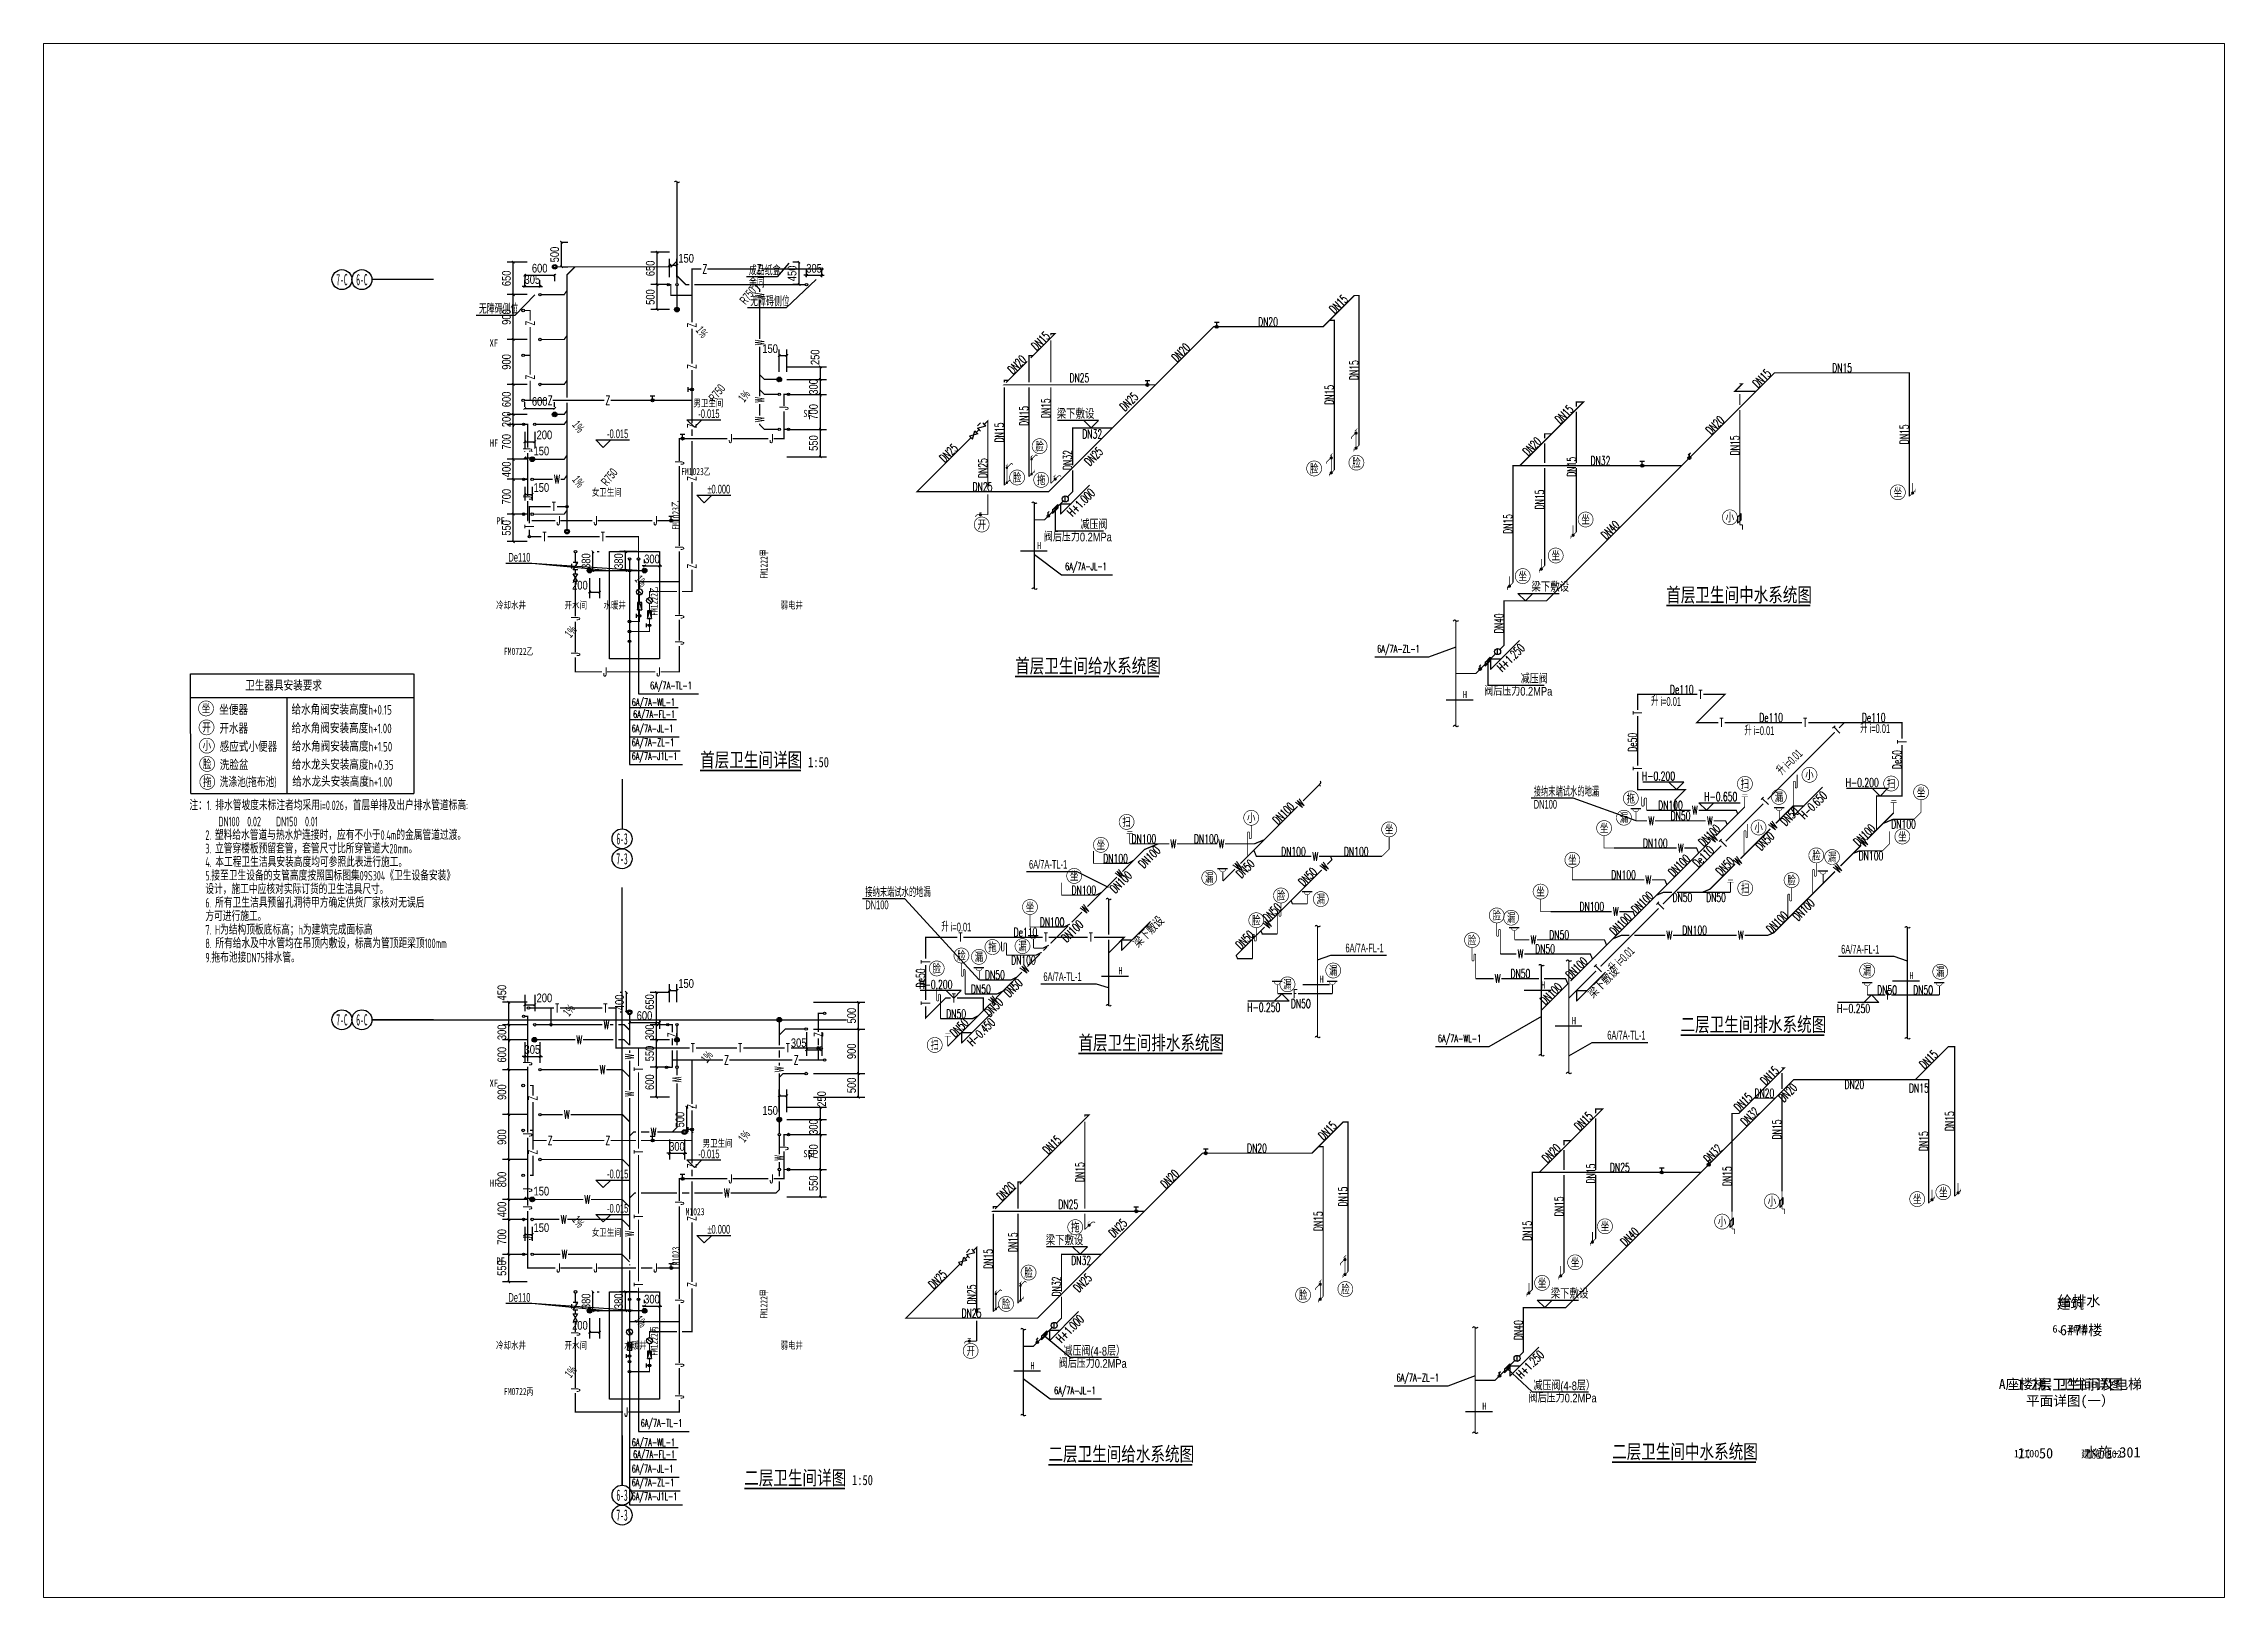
# Paper-space layout 'A座楼梯、卫生间及电梯平面详图(一）' of a CAD drawing. Extents: x -14 to 860, y -18 to 605.
# The model-space entities are those that its viewports show. They can reach past a viewport. Long polylines and large blocks are cut down to what shows.
import ezdxf
from ezdxf.enums import TextEntityAlignment as Align

# ---------------------------------------------------------------- set-up
doc = ezdxf.new("R2010")
doc.units = 0
doc.header["$LTSCALE"] = 1000
doc.header["$MEASUREMENT"] = 0
for name, pattern in [('109-34 轴网$0$L1$0$$AUDIT_BAD_LTYPE1', [0]), ('A-电梯2623$0$$AUDIT_BAD_LTYPE2', [0]), ('DOTE', [2.42, 2, -0.2, 0.02, -0.2])]:
    doc.linetypes.add(name, pattern=pattern)
doc.layers.get('Defpoints').update_dxf_attribs({"color": 167})
for name, color, linetype in [('00-图签签名_10', 10, 'Continuous'), ('01-标注_标高', 200, 'Continuous'), ('01-标注_符号', 200, 'Continuous'), ('01-标注_轴线坐标', 132, 'Continuous'), ('02-TEXT_房间', 7, 'Continuous'), ('A-E_栏杆', 232, 'Continuous'), ('A-I_卫-洁具', 241, 'Continuous'), ('A_AXIS-轴线', 9, 'DOTE'), ('DIM_SYMB', 3, 'Continuous'), ('DIM_中水', 3, 'Continuous'), ('DIM_给水', 3, 'Continuous'), ('DIM_通气', 3, 'Continuous'), ('DOOR_FIRE_TEXT', 7, 'Continuous'), ('EQUIP_中水', 7, 'Continuous'), ('EQUIP_地漏', 7, 'Continuous'), ('EQUIP_废水', 7, 'Continuous'), ('EQUIP_污水', 7, 'Continuous'), ('EQUIP_给水', 7, 'Continuous'), ('EQUIP_通气', 7, 'Continuous'), ('P-标注', 7, 'Continuous'), ('PIPE-中水', 122, 'Continuous'), ('PIPE-废水', 31, 'Continuous'), ('PIPE-污水', 2, 'Continuous'), ('PIPE-给水', 3, 'Continuous'), ('PIPE-给水中', 3, 'Continuous'), ('PIPE-通气', 30, 'Continuous'), ('TEXT_中水', 7, 'Continuous'), ('TEXT_废水', 7, 'Continuous'), ('TEXT_污水', 7, 'Continuous'), ('TEXT_给水', 7, 'Continuous'), ('TEXT_通气', 7, 'Continuous'), ('TWT_DIM', 3, 'Continuous'), ('TWT_ELEV', 3, 'Continuous'), ('TWT_IDEN', 3, 'Continuous'), ('TWT_LEAD', 3, 'Continuous'), ('TWT_SYMB', 3, 'Continuous'), ('TWT_TEXT', 7, 'Continuous'), ('VALVE_中水', 7, 'Continuous'), ('VALVE_给水', 7, 'Continuous'), ('VPIPE-中水', 122, 'TG_Z'), ('VPIPE-废水', 31, 'TG_F'), ('VPIPE-污水', 2, 'TG_W'), ('VPIPE-给水', 3, 'TG_J'), ('VPIPE-给水中', 3, 'TG_J1'), ('VPIPE-通气', 3, 'Continuous')]:
    doc.layers.add(name, color=color, linetype=linetype)
doc.layers.add('04-不打印_视口', color=5, linetype='Continuous', plot=False)
doc.styles.add('_TCH_AXIS', font='STXIHEI.TTF')
doc.styles.add('_TCH_DIM', font='ros.shx', dxfattribs={"width": 0.8, "bigfont": 'jd.shx'})
doc.styles.add('_TCH_DIM_T3', font='ros.shx', dxfattribs={"width": 0.8, "bigfont": 'jd.shx'})
doc.styles.add('_TCH_SPACE', font='STXIHEI.TTF', dxfattribs={"width": 0.75, "height": 5})
doc.styles.add('_TCH_WINDOW', font='STXIHEI.TTF', dxfattribs={"width": 0.65, "height": 3.5})
doc.styles.add('_TWT_DIM_ELE', font='SIMPLEX', dxfattribs={"width": 0.8, "height": 3.5, "bigfont": 'HZTXT'})
doc.styles.add('_TWT_PIPEDN', font='SIMPLEX', dxfattribs={"width": 0.8, "height": 3.5, "bigfont": 'HZTXT'})
doc.styles.add('_TWT_PIPETEXT', font='SIMPLEX', dxfattribs={"width": 0.8, "height": 3.5, "bigfont": 'HZTXT'})
doc.styles.add('_TWT_SANITARY', font='', dxfattribs={"width": 0.8, "height": 3.5})
doc.styles.add('_TWT_SERIAL', font='COMPLEX', dxfattribs={"width": 0.8, "height": 3.5, "bigfont": 'HZTXT'})
doc.styles.add('HZ', font='txt', dxfattribs={"bigfont": 'hztxt'})
doc.styles.get("Standard").update_dxf_attribs({"font": 'STXIHEI.TTF', "width": 0.75})
doc.styles.add('TBHZ', font='ros1.shx', dxfattribs={"width": 0.9, "bigfont": 'jd.shx'})
doc.styles.add('TG_LINETYPE', font='SIMPLEX', dxfattribs={"width": 0.8, "height": 3, "bigfont": 'HZTXT'})
doc.styles.add('华文细黑', font='STXIHEI.TTF', dxfattribs={"height": 10})
doc.styles.add('样式 1', font='ros.shx', dxfattribs={"width": 0.7, "bigfont": 'jd.shx'})
doc.styles.get('_TWT_SANITARY').set_extended_font_data('SimSun')
doc.linetypes.add('TG_F', pattern='A,6,-0.3,["F",TG_LINETYPE,S=0.1,R=0,X=-0.23,Y=-0.15],0', length=6.3)
doc.linetypes.add('TG_J', pattern='A,5,-0.3,["J",TG_LINETYPE,S=0.1,R=0,X=-0.23,Y=-0.15],0', length=5.3)
doc.linetypes.add('TG_J1', pattern='A,5,-0.6,["J1",TG_LINETYPE,S=0.1,R=0,X=-0.52,Y=-0.15],0', length=5.6)
doc.linetypes.add('TG_W', pattern='A,3,-0.3,["W",TG_LINETYPE,S=0.1,R=0,X=-0.28,Y=-0.15],0', length=3.3)
doc.linetypes.add('TG_Z', pattern='A,5,-0.3,["Z",TG_LINETYPE,S=0.1,R=0,X=-0.28,Y=-0.15],0', length=5.3)
doc.dimstyles.new('_TWT_ARCH&&50', dxfattribs={"dimtxt": 175, "dimasz": 50, "dimexe": 125, "dimexo": 150, "dimgap": 50, "dimtad": 1, "dimdec": 0, "dimzin": 0, "dimdsep": 46, "dimtxsty": '_TCH_DIM_T3', "dimblk": 'ARCHTICK', "dimcen": 0.09, "dimclrt": 7, "dimazin": 2, "dimtfac": 1, "dimtdec": 0, "dimtix": 1, "dimtmove": 2, "dimatfit": 3, "dimfxl": 0, "dimtolj": 1, "dimtzin": 0, "dimarcsym": 0})

psp = doc.layouts.new('A座楼梯、卫生间及电梯平面详图(一）')

# ---------------------------------------------------------------- texts
at = {"color": 3, "insert": (798.5, 99.59), "char_height": 4, "attachment_point": 5, "style": '华文细黑'}
psp.add_mtext_dynamic_manual_height_columns('建筑', width=36.9211, gutter_width=1750, heights=[0], dxfattribs=at)
at = {"color": 2, "attachment_point": 5, "style": '华文细黑'}
for s, width, gutter_width, insert, char_height in [('6、7#楼', 31.6304, 1750, (798.5, 89.67), 3), ('A座楼梯、卫生间及电梯平面详图(一）', 57.1956, 11, (798.5, 63.84), 4), ('1/100', 22.9764, 11, (781, 39.51), 3), ('建施-302', 31.8545, 11, (811, 39.51), 3)]:
    psp.add_mtext_dynamic_manual_height_columns(s, width=width, gutter_width=gutter_width, heights=[0], dxfattribs=dict(at, insert=insert, char_height=char_height))

msp = doc.modelspace()

# ---------------------------------------------------------------- texts
at = {"layer": '00-图签签名_10', "char_height": 208, "width": 81280.323, "attachment_point": 5, "style": '华文细黑'}
for s, insert in [('给排水', (87983.3, 5041.7)), ('6#7#楼', (88022.2, 4457.2)), ('1-2层卫生间详图', (87796.6, 3366.1)), ('1：50', (87106.6, 1999.4)), ('水施-301', (88645.4, 2008))]:
    msp.add_mtext(s, dxfattribs=dict(at, insert=insert))
at = {"layer": '01-标注_标高', "color": 7, "style": '_TCH_DIM', "width": 0.64}
for s, p in [('-0.015', (60315.2, 22741.8)), ('-0.015', (58487, 22339.8)), ('%%P0.000', (60497, 21230.5)), ('-0.015', (60315.2, 7911)), ('-0.015', (60315.2, 7911)), ('-0.015', (58487, 7509)), ('-0.015', (58487, 6819.8)), ('%%P0.000', (60497, 6399.7))]:
    msp.add_text(s, height=175, dxfattribs=at).set_placement(p)
at = {"layer": '01-标注_符号', "color": 7, "style": '样式 1', "width": 0.7}
for s, p in [('成品纸盒', (61330.1, 25604.3)), ('余同', (61330.1, 25359.3)), ('无障碍侧位', (55918.9, 24835.1)), ('无障碍侧位', (61356.3, 24985.3))]:
    msp.add_text(s, height=173.64, dxfattribs=at).set_placement(p)
at = {"layer": '01-标注_符号', "color": 7, "style": '_TCH_DIM', "width": 0.64}
for s, rotation, p in [('R750', 51.16165, (61262.5, 25002.1)), ('1%', 308.41499, (60252.5, 24496.6)), ('R750', 51.16165, (60643.4, 23050.6)), ('1%', 51.58501, (61233.8, 23044.3)), ('1%', 308.41499, (57777.6, 22601)), ('1%', 308.41499, (57777.6, 21502.4)), ('R750', 51.16165, (58486.6, 21366.7)), ('1%', 308.415, (59029.7, 19502.7)), ('1%', 308.415, (59029.8, 19502.6)), ('1%', 51.58501, (57757.8, 18325.7)), ('1%', 51.58501, (57757.9, 18325.6)), ('1%', 51.58501, (57722.8, 10737.7)), ('1%', 51.58501, (57722.8, 10737.7)), ('1%', 51.58501, (60488, 9804.6)), ('1%', 51.58501, (60488, 9804.6)), ('1%', 51.58501, (61233.9, 8213.5)), ('1%', 51.58501, (61233.9, 8213.5)), ('1%', 308.41499, (57777.6, 6671.6)), ('1%', 308.41499, (57777.6, 6671.6)), ('1%', 308.415, (59029.8, 4671.8)), ('1%', 51.58501, (57757.9, 3494.8))]:
    msp.add_text(s, height=175, rotation=rotation, dxfattribs=at).set_placement(p)
at = {"layer": '01-标注_轴线坐标', "color": 7, "style": '_TCH_AXIS'}
for s, width, p, p2 in [('7-C', 0.43967, (53061.8, 25402.8), (53288.1, 25402.8)), ('6-C', 0.43967, (53461.8, 25402.8), (53688.1, 25402.8)), ('6-3', 0.51875, (58674.2, 14198.8), (58900.5, 14198.8)), ('7-3', 0.51875, (58674.2, 13798.8), (58900.5, 13798.8)), ('7-C', 0.43967, (53061.8, 10572), (53288.1, 10572)), ('6-C', 0.43967, (53461.8, 10572), (53688.1, 10572)), ('6-3', 0.51875, (58674.2, 1047.6), (58900.5, 1047.6)), ('7-3', 0.51875, (58674.2, 647.6), (58900.5, 647.6))]:
    msp.add_text(s, height=226.27, dxfattribs=dict(at, width=width)).set_placement(p, p2, align=Align.FIT)
at = {"layer": '02-TEXT_房间', "style": '_TCH_SPACE', "width": 0.75}
for s, p in [('XF', (56133.2, 24174.6)), ('男卫生间', (60216.6, 22971.5)), ('SF', (62418.4, 22762.1)), ('HF', (56138.3, 22169.7)), ('女卫生间', (58181.2, 21183.9)), ('PF', (56269.2, 20611.1)), ('冷却水井', (56263.1, 18922.5)), ('开水间', (57636.6, 18922.5)), ('水暖井', (58414.7, 18922.5)), ('弱电井', (61961.6, 18922.5)), ('XF', (56133.2, 9343.8)), ('SF', (62418.5, 7931.3)), ('HF', (56138.3, 7339)), ('女卫生间', (58181.2, 6353.1)), ('PF', (56269.2, 5780.3)), ('冷却水井', (56263.1, 4091.7)), ('开水间', (57636.6, 4091.7)), ('弱电井', (61961.6, 4091.7))]:
    msp.add_text(s, height=142.71, dxfattribs=at).set_placement(p)
at = {"layer": 'DIM_SYMB', "color": 7, "linetype": '109-34 轴网$0$L1$0$$AUDIT_BAD_LTYPE1', "width": 0.75}
for s, p in [('首层卫生间中水系统图', (79708.8, 19057.2)), ('首层卫生间给水系统图', (66662.8, 17635.3)), ('二层卫生间排水系统图', (79994.6, 10449.6)), ('首层卫生间排水系统图', (67930.6, 10083.1)), ('二层卫生间中水系统图', (78624.3, 1892.2)), ('二层卫生间给水系统图', (67329.8, 1843.4))]:
    msp.add_text(s, height=285.43, dxfattribs=at).set_placement(p)
at = {"layer": 'DIM_SYMB', "color": 7, "width": 0.75}
for s, height, p in [('首层卫生间详图', 285.43, (60351.5, 15751.4)), ('1:50', 203.88, (62515.9, 15746.1)), ('二层卫生间详图', 285.43, (61234.8, 1365.3)), ('1:50', 203.88, (63396.7, 1361.9))]:
    msp.add_text(s, height=height, dxfattribs=at).set_placement(p)
at = {"layer": 'DIM_中水', "color": 7, "style": '_TWT_SERIAL', "width": 0.64}
for s, p in [('6A/7A-ZL-1', (73917.3, 18041.5)), ('6A/7A-ZL-1', (58980.2, 16169.6)), ('6A/7A-J1L-1', (58980.6, 15892.9)), ('6A/7A-ZL-1', (74305.2, 3439.6)), ('6A/7A-ZL-1', (58980.2, 1338.8)), ('6A/7A-J1L-1', (58980.7, 1062.1))]:
    msp.add_text(s, height=150, dxfattribs=at).set_placement(p)
at = {"layer": 'DIM_给水', "color": 7, "style": '_TWT_SERIAL', "width": 0.64}
for s, p in [('6A/7A-JL-1', (67664.2, 19693.6)), ('6A/7A-WL-1', (58981, 16973.2)), ('6A/7A-JL-1', (58980.1, 16446.3)), ('6A/7A-FL-1', (59007.6, 16732.9)), ('6A/7A-JL-1', (67442.9, 3182.6)), ('6A/7A-WL-1', (58981.1, 2142.4)), ('6A/7A-JL-1', (58980.1, 1615.5)), ('6A/7A-FL-1', (59007.6, 1902.1))]:
    msp.add_text(s, height=150, dxfattribs=at).set_placement(p)
at = {"layer": 'DIM_通气', "color": 7, "style": '_TWT_SERIAL', "width": 0.64}
for s, p in [('6A/7A-TL-1', (59350.5, 17306.7)), ('6A/7A-WL-1', (75133, 10236)), ('6A/7A-TL-1', (59160.6, 2530.2))]:
    msp.add_text(s, height=150, dxfattribs=at).set_placement(p)
at = {"layer": 'DOOR_FIRE_TEXT', "style": '_TCH_WINDOW', "width": 0.65}
for s, p in [('FM1023乙', (59971.5, 21599.6)), ('FM0722乙', (56421.1, 17996.9))]:
    msp.add_text(s, height=142.71, dxfattribs=at).set_placement(p)
for s, p in [('FM1023乙', (59934.5, 20504.7)), ('FM1222甲', (61701.7, 19520.3)), ('FM1222乙', (59501.7, 18780.7))]:
    msp.add_text(s, height=142.71, rotation=90, dxfattribs=at).set_placement(p)
at = {"layer": 'P-标注', "style": 'TBHZ'}
for s, width, p in [('卫生器具安装要求', 0.8, (51237.1, 17282)), ('坐便器', 0.8, (50717.1, 16794.2)), ('开水器', 0.8, (50719.2, 16421.3)), ('给水角阀安装高度h+0.15', 0.8, (52164.2, 16799.5)), ('给水角阀安装高度h+1.00', 0.8, (52166.3, 16426.6)), ('感应式小便器', 0.8, (50725.6, 16055.5)), ('给水角阀安装高度h+1.50', 0.8, (52172.7, 16060.8)), ('洗脸盆', 0.8, (50725.6, 15689.7)), ('给水龙头安装高度h+0.35', 0.8, (52172.7, 15695)), ('洗涤池(拖布池)', 0.7, (50725.6, 15349.1)), ('给水龙头安装高度h+1.00', 0.8, (52180.7, 15356.1)), ('注：1. 排水管坡度未标注者均采用i=0.026，首层单排及出户排水管道标高:', 0.7, (50119.3, 14885.8)), ('2. 塑料给水管道与热水炉连接时，应有不小于0.4m的金属管道过渡。', 0.7, (50438.2, 14290.1)), ('DN100  0.02    DN150  0.01', 0.7, (50700.1, 14561.3)), ('3. 立管穿楼板预留套管，套管尺寸比所穿管道大20mm。', 0.7, (50438.2, 14018.9)), ('4. 本工程卫生洁具安装高度均可参照此表进行施工。', 0.7, (50438.2, 13747.6)), ('5.接至卫生设备的支管高度按照国标图集09S304《卫生设备安装》', 0.7, (50438.2, 13476.4)), ('设计，施工中应核对实际订货的卫生洁具尺寸。', 0.7, (50438.2, 13205.2)), ('6. 所有卫生洁具预留孔洞待甲方确定供货厂家核对无误后', 0.7, (50438.2, 12933.9)), ('方可进行施工。', 0.7, (50438.2, 12662.7)), ('7. H为结构顶板底标高；h为建筑完成面标高', 0.7, (50438.2, 12391.5)), ('8. 所有给水及中水管均在吊顶内敷设，标高为管顶距梁顶100mm', 0.7, (50438.2, 12120.3)), ('9.拖布池接DN75排水管。', 0.7, (50438.2, 11833.2))]:
    msp.add_text(s, height=192, dxfattribs=dict(at, width=width)).set_placement(p)
at = {"layer": 'TEXT_中水', "linetype": '109-34 轴网$0$L1$0$$AUDIT_BAD_LTYPE1', "style": '_TWT_PIPETEXT', "width": 0.64}
for p in [(60398.1, 25640.6), (61487, 25640.6), (57299.3, 23010.2), (58457.4, 23010.2), (57299.3, 8179.4), (58457.4, 8179.4)]:
    msp.add_text('Z', height=175, dxfattribs=at).set_placement(p)
for rotation, p in [(90, (57034.2, 24593.3)), (90, (60274.4, 24558.1)), (90, (57034.2, 23513.9)), (90, (60274.4, 23729.3)), (90, (60274.4, 22539.9)), (90, (60274.4, 21484.8)), (90, (60274.4, 19727)), (90, (59881.4, 10337.2)), (90, (62808.8, 10341.7)), (0, (60834.4, 9791.6)), (0, (62224.7, 9791.6)), (90, (57089, 9063.8)), (90, (60274.4, 8898.5)), (90, (57089, 7984.5)), (90, (60274.4, 7709.1)), (90, (60274.4, 6654)), (90, (60274.4, 5332.5))]:
    msp.add_text('Z', height=175, rotation=rotation, dxfattribs=at).set_placement(p)
at = {"layer": 'TEXT_中水', "linetype": 'Continuous', "style": '_TWT_PIPEDN', "width": 0.64}
for s, rotation, p in [('DN15', 45, (81544.5, 23333.7)), ('DN15', 45, (77585, 22614.5)), ('DN20', 45, (80606.9, 22396.1)), ('DN20', 45, (76941.1, 21970.6)), ('DN15', 90, (81170.8, 21995.3)), ('DN15', 90, (84565, 22215.9)), ('DN15', 90, (77896.8, 21566.8)), ('DN15', 90, (77260.4, 20909.5)), ('DN15', 90, (76624, 20420.3)), ('DN40', 45, (78508.5, 20297.7)), ('DN40', 90, (76445.6, 18429.3)), ('DN15', 45, (84886.2, 9688.8)), ('DN15', 45, (81702.7, 9365)), ('DN15', 45, (81170, 8832.3)), ('DN20', 45, (82066.3, 9022.8)), ('DN15', 45, (77972.9, 8452.6)), ('DN32', 45, (81306.3, 8545.7)), ('DN15', 90, (85475.5, 8453.8)), ('DN15', 90, (82013.9, 8288.7)), ('DN15', 90, (84952.9, 8054.1)), ('DN20', 45, (77329, 7808.7)), ('DN32', 45, (80562.5, 7801.9)), ('DN15', 90, (78284.7, 7404.9)), ('DN15', 90, (81015.4, 7350.2)), ('DN15', 90, (77648.3, 6747.6)), ('DN15', 90, (77011.9, 6258.4)), ('DN40', 45, (78896.4, 6135.8)), ('DN40', 90, (76833.5, 4267.4))]:
    msp.add_text(s, height=175, rotation=rotation, dxfattribs=at).set_placement(p)
for s, p in [('DN15', (83032.7, 23661.2)), ('DN32', (78191.7, 21801.2)), ('DN20', (81475.9, 9126.9)), ('DN20', (83278.1, 9299.3)), ('DN15', (84572.1, 9228.9)), ('DN25', (78579.6, 7639.3))]:
    msp.add_text(s, height=175, dxfattribs=at).set_placement(p)
at = {"layer": 'TEXT_废水', "linetype": 'Continuous', "style": '_TWT_PIPEDN', "width": 0.64}
for p in [(83934.5, 11194.8), (84656.4, 11194.8), (72187.3, 10920.3)]:
    msp.add_text('DN50', height=175, dxfattribs=at).set_placement(p)
at = {"layer": 'TEXT_废水', "linetype": '109-34 轴网$0$L1$0$$AUDIT_BAD_LTYPE1', "style": '_TWT_PIPETEXT', "width": 0.64}
for p in [(72234.8, 11119.8), (84122.4, 11094.8)]:
    msp.add_text('F', height=175, dxfattribs=at).set_placement(p)
at = {"layer": 'TEXT_污水', "linetype": '109-34 轴网$0$L1$0$$AUDIT_BAD_LTYPE1', "style": '_TWT_PIPETEXT', "width": 0.64}
for rotation, p in [(90, (61631.4, 25136.3)), (90, (61631.4, 24197.4)), (90, (61631.4, 23048.8)), (90, (61631.4, 22656.9)), (45, (72399.8, 14915.4)), (45, (81872.3, 14465.7)), (45, (80675.3, 14218.3)), (45, (83693, 14136.3)), (45, (68781.6, 13500)), (45, (71145.1, 13660.7)), (45, (72886, 13644.8)), (45, (81167, 13760.4)), (45, (83168.8, 13612.1)), (45, (68080.1, 12798.5)), (45, (71740, 12498.9)), (45, (66877.2, 11595.7)), (45, (66249.5, 10967.9)), (90, (59025.1, 9890.1)), (90, (62024.9, 9636)), (90, (59025.1, 9142.4)), (270, (59799.8, 9546)), (90, (62024.9, 7860.4)), (90, (59025.1, 6342.1))]:
    msp.add_text('W', height=175, rotation=rotation, dxfattribs=at).set_placement(p)
for p in [(57425.1, 21428), (80225.7, 14795.5), (79351.3, 14583.4), (80525.5, 14583.4), (69775.6, 14123.6), (70737.4, 14123.6), (72620.5, 13871.8), (79942, 14038.9), (79291.8, 13402.5), (78640.6, 12766.1), (76990.1, 12200), (79712.7, 12291.5), (81145.9, 12291.5), (76731.6, 11917.2), (76273.2, 11422.5), (58416.3, 10497.8), (57873.3, 10197.8), (58339.8, 9597.8), (57623, 8697.8), (59360.4, 8348), (58034.3, 6997.2), (60828.5, 7126.6), (57558.8, 6597.2), (57575, 5897.6)]:
    msp.add_text('W', height=175, dxfattribs=at).set_placement(p)
at = {"layer": 'TEXT_污水', "linetype": 'Continuous', "style": '_TWT_PIPEDN', "width": 0.64}
for s, p in [('DN100', (71927, 14584)), ('DN50', (82103.7, 14555.7)), ('DN100', (80459.9, 14144.4)), ('DN50', (81608.7, 14060.7)), ('DN100', (83565.9, 14150.7)), ('DN100', (69240.8, 13708.8)), ('DN100', (79856.1, 13540.6)), ('DN100', (68669.8, 13207.5)), ('DN50', (71196.8, 13509.7)), ('DN50', (72446.8, 13347.1)), ('DN50', (80809, 13560.1)), ('DN100', (79116.3, 12800.8)), ('DN50', (71735.5, 12635.8)), ('DN100', (78679.5, 12364)), ('DN100', (81818, 12402.7)), ('DN100', (82350, 12651.9)), ('DN100', (67695.3, 12224.3)), ('DN50', (71185.8, 12086.1)), ('DN100', (77800.1, 11484.6)), ('DN50', (66545.9, 11122.9)), ('DN100', (77287.8, 10972.3)), ('DN50', (66157.2, 10734.2)), ('DN50', (65463.4, 10323.3))]:
    msp.add_text(s, height=175, rotation=45, dxfattribs=at).set_placement(p)
for s, p in [('DN100', (79545, 14895.5)), ('DN50', (79796.1, 14683.4)), ('DN100', (84216.7, 14515.2)), ('DN100', (68428.4, 13830.4)), ('DN100', (68996.5, 14223.6)), ('DN100', (70245.8, 14223.6)), ('DN100', (71991.6, 13971.8)), ('DN100', (73250.8, 13971.8)), ('DN100', (79242.4, 14138.9)), ('DN100', (83564.1, 13883.9)), ('DN100', (78606, 13502.5)), ('DN100', (67792, 13194)), ('DN50', (79833.5, 13050.3)), ('DN50', (80506.9, 13050.3)), ('DN100', (67155.6, 12557.6)), ('DN100', (77969.6, 12866.1)), ('DN50', (77364.8, 12300)), ('DN100', (80030.5, 12391.5)), ('DN100', (66581.4, 11791.9)), ('DN50', (77082, 12017.2)), ('DN50', (65776.7, 11213.7)), ('DN50', (66059.5, 11496.6)), ('DN50', (76587.7, 11522.5)), ('DN50', (65282.3, 10719.1))]:
    msp.add_text(s, height=175, dxfattribs=at).set_placement(p)
at = {"layer": 'TEXT_给水', "linetype": 'Continuous', "style": '_TWT_PIPEDN', "width": 0.64}
for s, rotation, p in [('DN15', 45, (73064.4, 24820.7)), ('DN15', 45, (67093.9, 24084.6)), ('DN20', 45, (69904.1, 23852.9)), ('DN20', 45, (66620, 23610.7)), ('DN15', 90, (73539.5, 23502.5)), ('DN25', 45, (68863.5, 22867.7)), ('DN15', 90, (73044.2, 23007.2)), ('DN15', 90, (66928.5, 22585.3)), ('DN15', 90, (67366.6, 22737.8)), ('DN15', 90, (66433.9, 22252.6)), ('DN25', 45, (65251.8, 21839.2)), ('DN25', 90, (66102.9, 21539.6)), ('DN32', 90, (67801.6, 21701)), ('DN25', 45, (68158.8, 21769.2)), ('DN15', 45, (67323.3, 7976.9)), ('DN15', 45, (72843.1, 8262.3)), ('DN20', 45, (66398.7, 7052.3)), ('DN15', 90, (68046.6, 7433.9)), ('DN20', 45, (69682.8, 7294.5)), ('DN15', 90, (73318.2, 6944.1)), ('DN25', 45, (68642.2, 6309.3)), ('DN15', 90, (72822.9, 6448.8)), ('DN15', 90, (66707.3, 6026.9)), ('DN15', 90, (66212.6, 5694.2)), ('DN25', 45, (65030.5, 5280.8)), ('DN25', 90, (65881.7, 4981.2)), ('DN32', 90, (67580.3, 5142.6)), ('DN25', 45, (67937.5, 5210.8))]:
    msp.add_text(s, height=175, rotation=rotation, dxfattribs=at).set_placement(p)
for s, p in [('DN20', (71530.9, 24583.5)), ('DN25', (67750, 23459.1)), ('DN32', (68008.8, 22335.3)), ('DN25', (65810.2, 21278.4)), ('DN20', (71309.6, 8025.2)), ('DN25', (67528.7, 6900.7)), ('DN32', (67787.5, 5777)), ('DN25', (65588.9, 4720))]:
    msp.add_text(s, height=175, dxfattribs=at).set_placement(p)
at = {"layer": 'TEXT_给水', "linetype": '109-34 轴网$0$L1$0$$AUDIT_BAD_LTYPE1', "style": '_TWT_PIPETEXT', "width": 0.64}
for rotation, p in [(90, (62117.1, 22903.8)), (90, (56982.8, 22068.9)), (90, (60024.8, 21805.6)), (90, (56982.8, 21104.1)), (90, (60024.8, 20099.4)), (90, (57941.1, 18688.1)), (90, (60024.8, 18725.8)), (90, (57941.1, 17972.3)), (90, (60024.8, 18200)), (90, (56982.8, 9770.3)), (90, (56982.8, 8345.3)), (90.00001, (62117.2, 8073)), (90, (56982.8, 7238.1)), (90, (60024.8, 6974.8)), (90, (56982.8, 6881.8)), (90, (56982.8, 6273.3)), (90, (60024.8, 5009.3)), (90, (57941.1, 4353.2)), (90, (60024.8, 3730.6)), (90, (57941.1, 3229.9)), (90, (60024.8, 3094.2))]:
    msp.add_text('J', height=175, rotation=rotation, dxfattribs=at).set_placement(p)
for p in [(60922.5, 22243.5), (61743.7, 22243.5), (57474.3, 20597.9), (58220, 20597.9), (59418.1, 20597.9), (58409.4, 17569.4), (59479.7, 17569.4), (60922.5, 7412.8), (61743.8, 7412.8), (57474.3, 5626.7), (58220, 5626.7), (59418.1, 5626.7), (58832.6, 2738.6)]:
    msp.add_text('J', height=175, dxfattribs=at).set_placement(p)
at = {"layer": 'TEXT_通气', "linetype": '109-34 轴网$0$L1$0$$AUDIT_BAD_LTYPE1', "style": '_TWT_PIPETEXT', "width": 0.64}
for p in [(57381.2, 20880), (57194.9, 20278.5), (58362, 20278.5), (80355.1, 17116.6), (80776.5, 16552.4), (82456.9, 16552.4), (65527.2, 12251.4), (67238.1, 12251.4), (68143.6, 12251.4), (57447.6, 10832.3), (58414, 10832.3), (65396.7, 11032.3), (60168.4, 10034.4), (61114.3, 10034.4), (62071.5, 10034.4)]:
    msp.add_text('T', height=175, dxfattribs=at).set_placement(p)
for rotation, p in [(90, (57016.8, 20532.2)), (90, (79222.3, 16795.7)), (45.01238, (83163, 16401.8)), (90, (84519.5, 16218.1)), (90, (79222.3, 15679.7)), (45.01238, (81730.5, 14968.7)), (45.01238, (80891.7, 14129.5)), (45.01238, (79634.2, 12871.4)), (90, (64958.3, 11807.2)), (45.01238, (78384.4, 11621.1)), (90, (64958.3, 10981.7)), (90, (59205.1, 9656.7)), (90, (59205.1, 8003.6)), (90, (59205.1, 6703)), (90, (59205.1, 5344))]:
    msp.add_text('T', height=175, rotation=rotation, dxfattribs=at).set_placement(p)
at = {"layer": 'TEXT_通气', "linetype": 'Continuous', "style": '_TWT_PIPEDN', "width": 0.64}
for p in [(79783.4, 17216.6), (81572.6, 16652.4), (83628, 16652.4), (66633.2, 12351.4)]:
    msp.add_text('De110', height=175, dxfattribs=at).set_placement(p)
for s, rotation, p in [('De50', 90, (79122.3, 16055.7)), ('De50', 90, (84419.5, 15708.7)), ('De110', 45.01238, (80347.8, 13726.8)), ('De50', 90, (64858.3, 11334.4))]:
    msp.add_text(s, height=175, rotation=rotation, dxfattribs=at).set_placement(p)
at = {"layer": 'TWT_ELEV', "color": 7, "linetype": '109-34 轴网$0$L1$0$$AUDIT_BAD_LTYPE1', "style": '_TWT_DIM_ELE'}
for s, rotation, width, p in [('梁下敷设', 0, 0.8, (67496.8, 22730.2)), ('H+1.000', 45, 0.64, (67811.2, 20755.5)), ('梁下敷设', 0, 0.8, (77006.5, 19264.3)), ('H+1.250', 45, 0.64, (76422.6, 17645.2)), ('H-0.650', 45, 0.64, (82481, 14689)), ('梁下敷设', 45, 0.8, (69134.3, 12115.2)), ('梁下敷设', 45, 0.8, (78249.9, 11101.7)), ('H-0.450', 45, 0.64, (65809.5, 10142.6)), ('梁下敷设', 0, 0.8, (67275.5, 6171.8)), ('梁下敷设', 0, 0.8, (77394.4, 5102.5)), ('H+1.000', 45, 0.64, (67589.9, 4197.1)), ('H+1.250', 45, 0.64, (76810.5, 3483.3))]:
    msp.add_text(s, height=175, rotation=rotation, dxfattribs=dict(at, width=width)).set_placement(p)
at = {"layer": 'TWT_ELEV', "color": 7, "linetype": '109-34 轴网$0$L1$0$$AUDIT_BAD_LTYPE1', "style": '_TWT_DIM_ELE', "width": 0.64}
for s, p in [('H-0.200', (79223.5, 15481.8)), ('H-0.200', (83304.4, 15351.9)), ('H-0.650', (80470.1, 15068)), ('H-0.200', (64744.4, 11304.8)), ('H-0.250', (71313.7, 10847.3)), ('H-0.250', (83130.7, 10822.3))]:
    msp.add_text(s, height=175, dxfattribs=at).set_placement(p)
at = {"layer": 'TWT_IDEN', "color": 7, "linetype": '109-34 轴网$0$L1$0$$AUDIT_BAD_LTYPE1', "style": '_TWT_SANITARY', "width": 0.878906}
for s, p, p2 in [('脸', (67069, 22093.6), (67238.7, 22093.6)), ('脸', (73415.8, 21763.5), (73585.5, 21763.5)), ('脸', (66617.9, 21466.3), (66787.7, 21466.3)), ('拖', (67100.3, 21418.4), (67270, 21418.4)), ('脸', (72569.4, 21647.3), (72739.2, 21647.3)), ('坐', (84264.6, 21169.6), (84434.3, 21169.6)), ('开', (65908.3, 20524), (66078, 20524)), ('坐', (78008.8, 20624.5), (78178.5, 20624.5)), ('小', (80898.9, 20668.9), (81068.6, 20668.9)), ('坐', (76748.3, 19490.3), (76918, 19490.3)), ('坐', (77409.7, 19903), (77579.4, 19903)), ('扫', (81200.3, 15327.6), (81370, 15327.6)), ('小', (82493.5, 15508.9), (82663.2, 15508.9)), ('扫', (84130.6, 15334.2), (84300.4, 15334.2)), ('坐', (84730.3, 15159.2), (84900, 15159.2)), ('拖', (78913.9, 15037.4), (79083.6, 15037.4)), ('漏', (81881.4, 15066.5), (82051.1, 15066.5)), ('扫', (68812.1, 14565.5), (68981.8, 14565.5)), ('小', (71308.2, 14647.4), (71477.9, 14647.4)), ('坐', (74071.6, 14415.9), (74241.3, 14415.9)), ('坐', (78379.4, 14441.5), (78549.1, 14441.5)), ('漏', (78777, 14649.4), (78946.7, 14649.4)), ('小', (81474.3, 14453.6), (81644, 14453.6)), ('坐', (84355, 14272.7), (84524.7, 14272.7)), ('坐', (68296.2, 14105.3), (68465.9, 14105.3)), ('坐', (77743, 13805.1), (77912.7, 13805.1)), ('脸', (82630.5, 13894.5), (82800.2, 13894.5)), ('漏', (82947.5, 13861.5), (83117.2, 13861.5)), ('坐', (67761.6, 13483.4), (67931.3, 13483.4)), ('漏', (70467.6, 13447), (70637.3, 13447)), ('脸', (82135.3, 13399.2), (82305, 13399.2)), ('脸', (71904.9, 13091), (72074.6, 13091)), ('漏', (72702.5, 13019.5), (72872.2, 13019.5)), ('坐', (77106.6, 13168.7), (77276.3, 13168.7)), ('扫', (81206.5, 13235.8), (81376.2, 13235.8)), ('坐', (66875.9, 12860.3), (67045.7, 12860.3)), ('脸', (71409.7, 12595.7), (71579.4, 12595.7)), ('脸', (76227.2, 12691.7), (76396.9, 12691.7)), ('漏', (76516.7, 12645.6), (76686.4, 12645.6)), ('拖', (66124.1, 12058.4), (66293.8, 12058.4)), ('漏', (66726.2, 12077.1), (66895.9, 12077.1)), ('脸', (75733, 12197), (75902.7, 12197)), ('脸', (65007.4, 11628.9), (65177.1, 11628.9)), ('脸', (65501.6, 11888.2), (65671.3, 11888.2)), ('漏', (65852.3, 11861.6), (66022.1, 11861.6)), ('漏', (72035, 11310.9), (72204.7, 11310.9)), ('漏', (72951.9, 11587.6), (73121.6, 11587.6)), ('漏', (83649.5, 11586.7), (83819.3, 11586.7)), ('漏', (85113.5, 11562.6), (85283.2, 11562.6)), ('扫', (64967.3, 10095.6), (65137, 10095.6)), ('小', (81742, 6962.3), (81911.7, 6962.3)), ('坐', (84652.5, 7007.7), (84822.2, 7007.7)), ('坐', (85175.1, 7145.5), (85344.8, 7145.5)), ('拖', (67782.9, 6445.9), (67952.6, 6445.9)), ('坐', (78396.7, 6462.6), (78566.4, 6462.6)), ('小', (80743.5, 6557.1), (80913.2, 6557.1)), ('脸', (66847.7, 5535.2), (67017.4, 5535.2)), ('坐', (77797.6, 5741.1), (77967.3, 5741.1)), ('脸', (72348.2, 5088.9), (72517.9, 5088.9)), ('脸', (73194.5, 5205.1), (73364.2, 5205.1)), ('坐', (77136.2, 5328.5), (77305.9, 5328.5)), ('脸', (66396.7, 4907.9), (66566.4, 4907.9)), ('开', (65687, 3965.6), (65856.7, 3965.6))]:
    msp.add_text(s, height=169.7, dxfattribs=at).set_placement(p, p2, align=Align.FIT)
at = {"layer": 'TWT_IDEN', "color": 7, "linetype": 'A-电梯2623$0$$AUDIT_BAD_LTYPE2', "style": '_TWT_SANITARY', "width": 0.878906}
for s, p, p2 in [('坐', (50366.3, 16839.2), (50536, 16839.2)), ('开', (50377, 16459.2), (50546.7, 16459.2)), ('小', (50383.3, 16093.4), (50553, 16093.4)), ('脸', (50389.6, 15727.6), (50559.3, 15727.6)), ('拖', (50392.5, 15367.4), (50562.2, 15367.4))]:
    msp.add_text(s, height=169.7, dxfattribs=at).set_placement(p, p2, align=Align.FIT)
at = {"layer": 'TWT_LEAD', "color": 7, "linetype": '109-34 轴网$0$L1$0$$AUDIT_BAD_LTYPE1', "style": '_TCH_DIM'}
for s, height, width, p in [('减压阀', 173.64, 0.8, (67969.8, 20515.8)), ('阀后压力0.2MPa', 173.64, 0.8, (67238.5, 20270.8)), ('减压阀', 173.64, 0.8, (76793.7, 17425.9)), ('阀后压力0.2MPa', 173.64, 0.8, (76062.4, 17180.9)), ('接纳末端试水的地漏 ', 175, 0.64, (77053.7, 15160.5)), ('DN100', 175, 0.64, (77053.7, 14915.5)), ('6A/7A-TL-1', 175, 0.64, (66941.5, 13713)), ('接纳末端试水的地漏 ', 175, 0.64, (63660.7, 13145.8)), ('DN100', 175, 0.64, (63660.7, 12900.8)), ('6A/7A-FL-1', 175, 0.64, (73281.1, 12037)), ('6A/7A-FL-1', 175, 0.64, (83212.8, 12012)), ('6A/7A-TL-1', 175, 0.64, (67229.7, 11462)), ('6A/7A-TL-1', 175, 0.64, (78527.9, 10290)), ('减压阀(4-8层）', 173.64, 0.8, (67631.9, 3957.4)), ('阀后压力0.2MPa', 173.64, 0.8, (67536, 3712.4)), ('阀后压力0.2MPa', 173.64, 0.8, (76951, 3019)), ('减压阀(4-8层）', 173.64, 0.8, (77046.9, 3264))]:
    msp.add_text(s, height=height, dxfattribs=dict(at, width=width)).set_placement(p)
at = {"layer": 'TWT_LEAD', "color": 7, "style": '_TCH_DIM', "width": 0.64}
for p in [(56510.3, 19865.2), (56510.3, 5034.4)]:
    msp.add_text('De110', height=175, dxfattribs=at).set_placement(p)
at = {"layer": 'TWT_SYMB', "color": 7, "linetype": '109-34 轴网$0$L1$0$$AUDIT_BAD_LTYPE1', "style": '_TCH_DIM', "width": 0.64}
for p in [(79405.7, 16975.5), (83595.3, 16431.8), (81276.1, 16389.7), (65184.6, 12455.6)]:
    msp.add_text('升 i=0.01', height=175, dxfattribs=at).set_placement(p)
for p in [(82029.6, 15576.8), (78664.4, 11620.5)]:
    msp.add_text('升 i=0.01', height=175, rotation=45, dxfattribs=at).set_placement(p)
at = {"layer": 'TWT_TEXT', "linetype": '109-34 轴网$0$L1$0$$AUDIT_BAD_LTYPE1', "width": 0.75}
for p in [(67103.6, 20116.3), (75634.5, 17132), (68732.1, 11597.6), (72762.1, 11426.1), (77198.6, 11311.3), (84580.3, 11499.6), (77817.8, 10597.5), (66969.2, 3683.6), (76022.4, 2871.1)]:
    msp.add_text('H', height=142.7, dxfattribs=at).set_placement(p)

# ---------------------------------------------------------------- blocks, each defined once
blk = doc.blocks.new('fdsgdfg1111')
at = {"layer": '02-TEXT_房间', "style": '_TCH_SPACE', "width": 0.75}
for s, p in [('XF', (196, 6059)), ('男卫生间', (4465, 4856)), ('SF', (6581, 4646)), ('HF', (201, 4054)), ('女卫生间', (2244, 3068)), ('PF', (332, 2495)), ('冷却水井', (326, 807)), ('开水间', (1699, 807)), ('水暖井', (2891, 807)), ('弱电井', (6024, 807))]:
    blk.add_text(s, height=142.7, dxfattribs=at).set_placement(p)
at = {"layer": 'DOOR_FIRE_TEXT', "style": '_TCH_WINDOW', "width": 0.65}
for s, p in [('M1023', (4124, 3484)), ('FM0722丙', (485, -119))]:
    blk.add_text(s, height=142.7, dxfattribs=at).set_placement(p)
for s, p in [('M1023', (3997, 2478)), ('FM1222甲', (5764, 1409)), ('FM1222丙', (3564, 666))]:
    blk.add_text(s, height=142.7, rotation=90, dxfattribs=at).set_placement(p)
blk = doc.blocks.new('$TwtSys$00000141')
for p, q in [((-94, 8), (-10, 92)), ((-94, 8), (-10, 92)), ((-87, -35), (35, 87)), ((-87, -35), (35, 87)), ((-66, -66), (66, 66)), ((-66, -66), (66, 66)), ((-32, -87), (88, 33)), ((-32, -87), (88, 33)), ((11, -92), (92, -11)), ((11, -92), (92, -11))]:
    blk.add_line(p, q)
blk.add_circle((0, 0), 94)
blk.add_circle((0, 0), 94)
blk = doc.blocks.new('$VALVE$00000497')
for p, q in [((78, 138), (-78, 138)), ((0, 50), (0, 138))]:
    blk.add_line(p, q)
at = {"const_width": 49.6}
blk.add_lwpolyline([(25, 0, 1), (-25, 0, 1)], format="xyb", close=True, dxfattribs=at)
blk.add_circle((0, 0), 50)
blk = doc.blocks.new('$VALVE$00000742')
blk.add_line((-93, -93), (93, 93))
blk.add_lwpolyline([(93, 93, 0, 50, 0), (-13, 22, 50, 50, 0)], format="xyseb")
blk.add_circle((0, 0), 150)
for p in [(-150, 0), (150, 0)]:
    blk.add_point(p)
blk = doc.blocks.new('$VALVE$00000301')
for points in [[(-125, 72), (125, 0), (-125, -72)], [(-125, 72), (-125, -72), (125, -72), (125, 72), (-125, 72)]]:
    blk.add_lwpolyline(points)
for p in [(-125, 0), (125, 0)]:
    blk.add_point(p)
blk = doc.blocks.new('$TwtSys$00000147')
blk.add_circle((0, 0, 0), 1)
blk = doc.blocks.new('_ArchTick')
at = {"color": 0, "linetype": 'ByBlock', "const_width": 0.4}
blk.add_lwpolyline([(-0.5, -0.5), (0.5, 0.5)], dxfattribs=at)
blk = doc.blocks.new('*D740')
at = {"layer": 'Defpoints', "color": 0, "linetype": '109-34 轴网$0$L1$0$$AUDIT_BAD_LTYPE1'}
for p in [(56608, 20816), (57037, 20816), (57037, 20266)]:
    blk.add_point(p, dxfattribs=at)
at = {"layer": 'TWT_DIM', "color": 0, "linetype": '109-34 轴网$0$L1$0$$AUDIT_BAD_LTYPE1', "lineweight": -2}
for p, q in [((56887, 20816), (56483, 20816)), ((56608, 20266), (56608, 20816)), ((56887, 20266), (56483, 20266))]:
    blk.add_line(p, q, dxfattribs=at)
at = {"layer": 'TWT_DIM', "color": 0, "linetype": '109-34 轴网$0$L1$0$$AUDIT_BAD_LTYPE1', "lineweight": -2, "xscale": 50, "yscale": 50, "zscale": 50}
for p, rotation in [((56608, 20816), 90), ((56608, 20266), 270)]:
    blk.add_blockref('_ArchTick', p, dxfattribs=dict(at, rotation=rotation))
at = {"layer": 'TWT_DIM', "color": 7, "linetype": '109-34 轴网$0$L1$0$$AUDIT_BAD_LTYPE1', "insert": (56471, 20541), "char_height": 175, "attachment_point": 5, "rotation": 90, "style": '_TCH_DIM_T3'}
blk.add_mtext('\\A1;550', dxfattribs=at)
blk = doc.blocks.new('*D741')
at = {"layer": 'Defpoints', "color": 0, "linetype": '109-34 轴网$0$L1$0$$AUDIT_BAD_LTYPE1'}
for p in [(56608, 21515), (57037, 21515), (57037, 20816)]:
    blk.add_point(p, dxfattribs=at)
at = {"layer": 'TWT_DIM', "color": 0, "linetype": '109-34 轴网$0$L1$0$$AUDIT_BAD_LTYPE1', "lineweight": -2}
for p, q in [((56887, 21515), (56483, 21515)), ((56608, 20816), (56608, 21515)), ((56887, 20816), (56483, 20816))]:
    blk.add_line(p, q, dxfattribs=at)
at = {"layer": 'TWT_DIM', "color": 0, "linetype": '109-34 轴网$0$L1$0$$AUDIT_BAD_LTYPE1', "lineweight": -2, "xscale": 50, "yscale": 50, "zscale": 50}
for p, rotation in [((56608, 21515), 90), ((56608, 20816), 270)]:
    blk.add_blockref('_ArchTick', p, dxfattribs=dict(at, rotation=rotation))
at = {"layer": 'TWT_DIM', "color": 7, "linetype": '109-34 轴网$0$L1$0$$AUDIT_BAD_LTYPE1', "insert": (56471, 21166), "char_height": 175, "attachment_point": 5, "rotation": 90, "style": '_TCH_DIM_T3'}
blk.add_mtext('\\A1;700', dxfattribs=at)
blk = doc.blocks.new('*D742')
at = {"layer": 'Defpoints', "color": 0, "linetype": '109-34 轴网$0$L1$0$$AUDIT_BAD_LTYPE1'}
for p in [(56608, 21915), (57037, 21915), (57037, 21515)]:
    blk.add_point(p, dxfattribs=at)
at = {"layer": 'TWT_DIM', "color": 0, "linetype": '109-34 轴网$0$L1$0$$AUDIT_BAD_LTYPE1', "lineweight": -2}
for p, q in [((56887, 21915), (56483, 21915)), ((56608, 21515), (56608, 21915)), ((56887, 21515), (56483, 21515))]:
    blk.add_line(p, q, dxfattribs=at)
at = {"layer": 'TWT_DIM', "color": 0, "linetype": '109-34 轴网$0$L1$0$$AUDIT_BAD_LTYPE1', "lineweight": -2, "xscale": 50, "yscale": 50, "zscale": 50}
for p, rotation in [((56608, 21915), 90), ((56608, 21515), 270)]:
    blk.add_blockref('_ArchTick', p, dxfattribs=dict(at, rotation=rotation))
at = {"layer": 'TWT_DIM', "color": 7, "linetype": '109-34 轴网$0$L1$0$$AUDIT_BAD_LTYPE1', "insert": (56471, 21715), "char_height": 175, "attachment_point": 5, "rotation": 90, "style": '_TCH_DIM_T3'}
blk.add_mtext('\\A1;400', dxfattribs=at)
blk = doc.blocks.new('*D743')
at = {"layer": 'Defpoints', "color": 0, "linetype": '109-34 轴网$0$L1$0$$AUDIT_BAD_LTYPE1'}
for p in [(56608, 22616), (57037, 22616), (57037, 21915)]:
    blk.add_point(p, dxfattribs=at)
at = {"layer": 'TWT_DIM', "color": 0, "linetype": '109-34 轴网$0$L1$0$$AUDIT_BAD_LTYPE1', "lineweight": -2}
for p, q in [((56887, 22616), (56483, 22616)), ((56608, 21915), (56608, 22616)), ((56887, 21915), (56483, 21915))]:
    blk.add_line(p, q, dxfattribs=at)
at = {"layer": 'TWT_DIM', "color": 0, "linetype": '109-34 轴网$0$L1$0$$AUDIT_BAD_LTYPE1', "lineweight": -2, "xscale": 50, "yscale": 50, "zscale": 50}
for p, rotation in [((56608, 22616), 90), ((56608, 21915), 270)]:
    blk.add_blockref('_ArchTick', p, dxfattribs=dict(at, rotation=rotation))
at = {"layer": 'TWT_DIM', "color": 7, "linetype": '109-34 轴网$0$L1$0$$AUDIT_BAD_LTYPE1', "insert": (56471, 22266), "char_height": 175, "attachment_point": 5, "rotation": 90, "style": '_TCH_DIM_T3'}
blk.add_mtext('\\A1;700', dxfattribs=at)
blk = doc.blocks.new('*D744')
at = {"layer": 'Defpoints', "color": 0, "linetype": '109-34 轴网$0$L1$0$$AUDIT_BAD_LTYPE1'}
for p in [(56608, 22816), (57037, 22816), (57037, 22616)]:
    blk.add_point(p, dxfattribs=at)
at = {"layer": 'TWT_DIM', "color": 0, "linetype": '109-34 轴网$0$L1$0$$AUDIT_BAD_LTYPE1', "lineweight": -2}
for p, q in [((56887, 22816), (56483, 22816)), ((56608, 22816), (56608, 22866)), ((56608, 22616), (56608, 22816)), ((56887, 22616), (56483, 22616)), ((56608, 22616), (56608, 22566))]:
    blk.add_line(p, q, dxfattribs=at)
at = {"layer": 'TWT_DIM', "color": 0, "linetype": '109-34 轴网$0$L1$0$$AUDIT_BAD_LTYPE1', "lineweight": -2, "xscale": 50, "yscale": 50, "zscale": 50}
for p, rotation in [((56608, 22816), 270), ((56608, 22616), 90)]:
    blk.add_blockref('_ArchTick', p, dxfattribs=dict(at, rotation=rotation))
at = {"layer": 'TWT_DIM', "color": 7, "linetype": '109-34 轴网$0$L1$0$$AUDIT_BAD_LTYPE1', "insert": (56471, 22716), "char_height": 175, "attachment_point": 5, "rotation": 90, "style": '_TCH_DIM_T3'}
blk.add_mtext('\\A1;200', dxfattribs=at)
blk = doc.blocks.new('*D745')
at = {"layer": 'Defpoints', "color": 0, "linetype": '109-34 轴网$0$L1$0$$AUDIT_BAD_LTYPE1'}
for p in [(56608, 23416), (57037, 23416), (57037, 22816)]:
    blk.add_point(p, dxfattribs=at)
at = {"layer": 'TWT_DIM', "color": 0, "linetype": '109-34 轴网$0$L1$0$$AUDIT_BAD_LTYPE1', "lineweight": -2}
for p, q in [((56887, 23416), (56483, 23416)), ((56608, 22816), (56608, 23416)), ((56887, 22816), (56483, 22816))]:
    blk.add_line(p, q, dxfattribs=at)
at = {"layer": 'TWT_DIM', "color": 0, "linetype": '109-34 轴网$0$L1$0$$AUDIT_BAD_LTYPE1', "lineweight": -2, "xscale": 50, "yscale": 50, "zscale": 50}
for p, rotation in [((56608, 23416), 90), ((56608, 22816), 270)]:
    blk.add_blockref('_ArchTick', p, dxfattribs=dict(at, rotation=rotation))
at = {"layer": 'TWT_DIM', "color": 7, "linetype": '109-34 轴网$0$L1$0$$AUDIT_BAD_LTYPE1', "insert": (56471, 23116), "char_height": 175, "attachment_point": 5, "rotation": 90, "style": '_TCH_DIM_T3'}
blk.add_mtext('\\A1;600', dxfattribs=at)
blk = doc.blocks.new('*D746')
at = {"layer": 'Defpoints', "color": 0, "linetype": '109-34 轴网$0$L1$0$$AUDIT_BAD_LTYPE1'}
for p in [(56608, 24316), (57037, 24316), (57037, 23416)]:
    blk.add_point(p, dxfattribs=at)
at = {"layer": 'TWT_DIM', "color": 0, "linetype": '109-34 轴网$0$L1$0$$AUDIT_BAD_LTYPE1', "lineweight": -2}
for p, q in [((56887, 24316), (56483, 24316)), ((56608, 23416), (56608, 24316)), ((56887, 23416), (56483, 23416))]:
    blk.add_line(p, q, dxfattribs=at)
at = {"layer": 'TWT_DIM', "color": 0, "linetype": '109-34 轴网$0$L1$0$$AUDIT_BAD_LTYPE1', "lineweight": -2, "xscale": 50, "yscale": 50, "zscale": 50}
for p, rotation in [((56608, 24316), 90), ((56608, 23416), 270)]:
    blk.add_blockref('_ArchTick', p, dxfattribs=dict(at, rotation=rotation))
at = {"layer": 'TWT_DIM', "color": 7, "linetype": '109-34 轴网$0$L1$0$$AUDIT_BAD_LTYPE1', "insert": (56471, 23866), "char_height": 175, "attachment_point": 5, "rotation": 90, "style": '_TCH_DIM_T3'}
blk.add_mtext('\\A1;900', dxfattribs=at)
blk = doc.blocks.new('*D747')
at = {"layer": 'Defpoints', "color": 0, "linetype": '109-34 轴网$0$L1$0$$AUDIT_BAD_LTYPE1'}
for p in [(56608, 25216), (57037, 25216), (57037, 24316)]:
    blk.add_point(p, dxfattribs=at)
at = {"layer": 'TWT_DIM', "color": 0, "linetype": '109-34 轴网$0$L1$0$$AUDIT_BAD_LTYPE1', "lineweight": -2}
for p, q in [((56887, 25216), (56483, 25216)), ((56608, 24316), (56608, 25216)), ((56887, 24316), (56483, 24316))]:
    blk.add_line(p, q, dxfattribs=at)
at = {"layer": 'TWT_DIM', "color": 0, "linetype": '109-34 轴网$0$L1$0$$AUDIT_BAD_LTYPE1', "lineweight": -2, "xscale": 50, "yscale": 50, "zscale": 50}
for p, rotation in [((56608, 25216), 90), ((56608, 24316), 270)]:
    blk.add_blockref('_ArchTick', p, dxfattribs=dict(at, rotation=rotation))
at = {"layer": 'TWT_DIM', "color": 7, "linetype": '109-34 轴网$0$L1$0$$AUDIT_BAD_LTYPE1', "insert": (56471, 24766), "char_height": 175, "attachment_point": 5, "rotation": 90, "style": '_TCH_DIM_T3'}
blk.add_mtext('\\A1;900', dxfattribs=at)
blk = doc.blocks.new('*D748')
at = {"layer": 'Defpoints', "color": 0, "linetype": '109-34 轴网$0$L1$0$$AUDIT_BAD_LTYPE1'}
for p in [(56608, 25866), (57037, 25866), (57037, 25216)]:
    blk.add_point(p, dxfattribs=at)
at = {"layer": 'TWT_DIM', "color": 0, "linetype": '109-34 轴网$0$L1$0$$AUDIT_BAD_LTYPE1', "lineweight": -2}
for p, q in [((56887, 25866), (56483, 25866)), ((56608, 25216), (56608, 25866)), ((56887, 25216), (56483, 25216))]:
    blk.add_line(p, q, dxfattribs=at)
at = {"layer": 'TWT_DIM', "color": 0, "linetype": '109-34 轴网$0$L1$0$$AUDIT_BAD_LTYPE1', "lineweight": -2, "xscale": 50, "yscale": 50, "zscale": 50}
for p, rotation in [((56608, 25866), 90), ((56608, 25216), 270)]:
    blk.add_blockref('_ArchTick', p, dxfattribs=dict(at, rotation=rotation))
at = {"layer": 'TWT_DIM', "color": 7, "linetype": '109-34 轴网$0$L1$0$$AUDIT_BAD_LTYPE1', "insert": (56471, 25541), "char_height": 175, "attachment_point": 5, "rotation": 90, "style": '_TCH_DIM_T3'}
blk.add_mtext('\\A1;650', dxfattribs=at)
blk = doc.blocks.new('*D749')
at = {"layer": 'Defpoints', "color": 0, "linetype": '109-34 轴网$0$L1$0$$AUDIT_BAD_LTYPE1'}
for p in [(57142, 25380), (56837, 25216), (57142, 25216)]:
    blk.add_point(p, dxfattribs=at)
at = {"layer": 'TWT_DIM', "color": 0, "linetype": '109-34 轴网$0$L1$0$$AUDIT_BAD_LTYPE1', "lineweight": -2}
for p, q in [((56837, 25380), (56787, 25380)), ((56837, 25366), (56837, 25505)), ((56837, 25380), (57142, 25380)), ((57142, 25366), (57142, 25505)), ((57142, 25380), (57192, 25380))]:
    blk.add_line(p, q, dxfattribs=at)
at = {"layer": 'TWT_DIM', "color": 0, "linetype": '109-34 轴网$0$L1$0$$AUDIT_BAD_LTYPE1', "lineweight": -2, "xscale": 50, "yscale": 50, "zscale": 50}
blk.add_blockref('_ArchTick', (56837, 25380), dxfattribs=at)
at = {"layer": 'TWT_DIM', "color": 0, "linetype": '109-34 轴网$0$L1$0$$AUDIT_BAD_LTYPE1', "lineweight": -2, "xscale": 50, "yscale": 50, "zscale": 50, "rotation": 180}
blk.add_blockref('_ArchTick', (57142, 25380), dxfattribs=at)
at = {"layer": 'TWT_DIM', "color": 7, "linetype": '109-34 轴网$0$L1$0$$AUDIT_BAD_LTYPE1', "insert": (56990, 25517), "char_height": 175, "attachment_point": 5, "style": '_TCH_DIM_T3'}
blk.add_mtext('\\A1;305', dxfattribs=at)
blk = doc.blocks.new('*D750')
at = {"layer": 'Defpoints', "color": 0, "linetype": '109-34 轴网$0$L1$0$$AUDIT_BAD_LTYPE1'}
for p in [(56837, 22816), (57437, 22936), (57437, 22816)]:
    blk.add_point(p, dxfattribs=at)
at = {"layer": 'TWT_DIM', "color": 0, "linetype": '109-34 轴网$0$L1$0$$AUDIT_BAD_LTYPE1', "lineweight": -2}
for p, q in [((56837, 22966), (56837, 23061)), ((56837, 22936), (57437, 22936)), ((57437, 22966), (57437, 23061))]:
    blk.add_line(p, q, dxfattribs=at)
at = {"layer": 'TWT_DIM', "color": 0, "linetype": '109-34 轴网$0$L1$0$$AUDIT_BAD_LTYPE1', "lineweight": -2, "xscale": 50, "yscale": 50, "zscale": 50, "rotation": 180}
blk.add_blockref('_ArchTick', (56837, 22936), dxfattribs=at)
at = {"layer": 'TWT_DIM', "color": 0, "linetype": '109-34 轴网$0$L1$0$$AUDIT_BAD_LTYPE1', "lineweight": -2, "xscale": 50, "yscale": 50, "zscale": 50}
blk.add_blockref('_ArchTick', (57437, 22936), dxfattribs=at)
at = {"layer": 'TWT_DIM', "color": 7, "linetype": '109-34 轴网$0$L1$0$$AUDIT_BAD_LTYPE1', "insert": (57137, 23074), "char_height": 175, "attachment_point": 5, "style": '_TCH_DIM_T3'}
blk.add_mtext('\\A1;600', dxfattribs=at)
blk = doc.blocks.new('*D751')
at = {"layer": 'Defpoints', "color": 0, "linetype": '109-34 轴网$0$L1$0$$AUDIT_BAD_LTYPE1'}
for p in [(56837, 22616), (57037, 22616), (57037, 22266)]:
    blk.add_point(p, dxfattribs=at)
at = {"layer": 'TWT_DIM', "color": 0, "linetype": '109-34 轴网$0$L1$0$$AUDIT_BAD_LTYPE1', "lineweight": -2}
for p, q in [((56837, 22466), (56837, 22141)), ((57037, 22466), (57037, 22141)), ((56837, 22266), (57037, 22266))]:
    blk.add_line(p, q, dxfattribs=at)
at = {"layer": 'TWT_DIM', "color": 0, "linetype": '109-34 轴网$0$L1$0$$AUDIT_BAD_LTYPE1', "lineweight": -2, "xscale": 50, "yscale": 50, "zscale": 50, "rotation": 180}
blk.add_blockref('_ArchTick', (56837, 22266), dxfattribs=at)
at = {"layer": 'TWT_DIM', "color": 0, "linetype": '109-34 轴网$0$L1$0$$AUDIT_BAD_LTYPE1', "lineweight": -2, "xscale": 50, "yscale": 50, "zscale": 50}
blk.add_blockref('_ArchTick', (57037, 22266), dxfattribs=at)
at = {"layer": 'TWT_DIM', "color": 7, "linetype": '109-34 轴网$0$L1$0$$AUDIT_BAD_LTYPE1', "insert": (57231, 22404), "char_height": 175, "attachment_point": 5, "style": '_TCH_DIM_T3'}
blk.add_mtext('\\A1;200', dxfattribs=at)
blk = doc.blocks.new('*D752')
at = {"layer": 'Defpoints', "color": 0, "linetype": '109-34 轴网$0$L1$0$$AUDIT_BAD_LTYPE1'}
for p in [(56837, 21915), (56987, 21945), (56987, 21915)]:
    blk.add_point(p, dxfattribs=at)
at = {"layer": 'TWT_DIM', "color": 0, "linetype": '109-34 轴网$0$L1$0$$AUDIT_BAD_LTYPE1', "lineweight": -2}
for p, q in [((56837, 22065), (56837, 22070)), ((56837, 21945), (56987, 21945)), ((56987, 22065), (56987, 22070))]:
    blk.add_line(p, q, dxfattribs=at)
at = {"layer": 'TWT_DIM', "color": 0, "linetype": '109-34 轴网$0$L1$0$$AUDIT_BAD_LTYPE1', "lineweight": -2, "xscale": 50, "yscale": 50, "zscale": 50, "rotation": 180}
blk.add_blockref('_ArchTick', (56837, 21945), dxfattribs=at)
at = {"layer": 'TWT_DIM', "color": 0, "linetype": '109-34 轴网$0$L1$0$$AUDIT_BAD_LTYPE1', "lineweight": -2, "xscale": 50, "yscale": 50, "zscale": 50}
blk.add_blockref('_ArchTick', (56987, 21945), dxfattribs=at)
at = {"layer": 'TWT_DIM', "color": 7, "linetype": '109-34 轴网$0$L1$0$$AUDIT_BAD_LTYPE1', "insert": (57170, 22082), "char_height": 175, "attachment_point": 5, "style": '_TCH_DIM_T3'}
blk.add_mtext('\\A1;150', dxfattribs=at)
blk = doc.blocks.new('*D753')
at = {"layer": 'Defpoints', "color": 0, "linetype": '109-34 轴网$0$L1$0$$AUDIT_BAD_LTYPE1'}
for p in [(56837, 21515), (56987, 21515), (56987, 21212)]:
    blk.add_point(p, dxfattribs=at)
at = {"layer": 'TWT_DIM', "color": 0, "linetype": '109-34 轴网$0$L1$0$$AUDIT_BAD_LTYPE1', "lineweight": -2}
for p, q in [((56837, 21365), (56837, 21087)), ((56837, 21212), (56987, 21212)), ((56987, 21365), (56987, 21087))]:
    blk.add_line(p, q, dxfattribs=at)
at = {"layer": 'TWT_DIM', "color": 0, "linetype": '109-34 轴网$0$L1$0$$AUDIT_BAD_LTYPE1', "lineweight": -2, "xscale": 50, "yscale": 50, "zscale": 50, "rotation": 180}
blk.add_blockref('_ArchTick', (56837, 21212), dxfattribs=at)
at = {"layer": 'TWT_DIM', "color": 0, "linetype": '109-34 轴网$0$L1$0$$AUDIT_BAD_LTYPE1', "lineweight": -2, "xscale": 50, "yscale": 50, "zscale": 50}
blk.add_blockref('_ArchTick', (56987, 21212), dxfattribs=at)
at = {"layer": 'TWT_DIM', "color": 7, "linetype": '109-34 轴网$0$L1$0$$AUDIT_BAD_LTYPE1', "insert": (57170, 21349), "char_height": 175, "attachment_point": 5, "style": '_TCH_DIM_T3'}
blk.add_mtext('\\A1;150', dxfattribs=at)
blk = doc.blocks.new('*D754')
at = {"layer": 'Defpoints', "color": 0, "linetype": '109-34 轴网$0$L1$0$$AUDIT_BAD_LTYPE1'}
for p in [(59491, 25416), (59887, 25416), (59887, 24916)]:
    blk.add_point(p, dxfattribs=at)
at = {"layer": 'TWT_DIM', "color": 0, "linetype": '109-34 轴网$0$L1$0$$AUDIT_BAD_LTYPE1', "lineweight": -2}
for p, q in [((59737, 25416), (59366, 25416)), ((59491, 24916), (59491, 25416)), ((59737, 24916), (59366, 24916))]:
    blk.add_line(p, q, dxfattribs=at)
at = {"layer": 'TWT_DIM', "color": 0, "linetype": '109-34 轴网$0$L1$0$$AUDIT_BAD_LTYPE1', "lineweight": -2, "xscale": 50, "yscale": 50, "zscale": 50}
for p, rotation in [((59491, 25416), 90), ((59491, 24916), 270)]:
    blk.add_blockref('_ArchTick', p, dxfattribs=dict(at, rotation=rotation))
at = {"layer": 'TWT_DIM', "color": 7, "linetype": '109-34 轴网$0$L1$0$$AUDIT_BAD_LTYPE1', "insert": (59354, 25166), "char_height": 175, "attachment_point": 5, "rotation": 90, "style": '_TCH_DIM_T3'}
blk.add_mtext('\\A1;500', dxfattribs=at)
blk = doc.blocks.new('*D755')
at = {"layer": 'Defpoints', "color": 0, "linetype": '109-34 轴网$0$L1$0$$AUDIT_BAD_LTYPE1'}
for p in [(59491, 26066), (59887, 26066), (59887, 25416)]:
    blk.add_point(p, dxfattribs=at)
at = {"layer": 'TWT_DIM', "color": 0, "linetype": '109-34 轴网$0$L1$0$$AUDIT_BAD_LTYPE1', "lineweight": -2}
for p, q in [((59737, 26066), (59366, 26066)), ((59491, 25416), (59491, 26066)), ((59737, 25416), (59366, 25416))]:
    blk.add_line(p, q, dxfattribs=at)
at = {"layer": 'TWT_DIM', "color": 0, "linetype": '109-34 轴网$0$L1$0$$AUDIT_BAD_LTYPE1', "lineweight": -2, "xscale": 50, "yscale": 50, "zscale": 50}
for p, rotation in [((59491, 26066), 90), ((59491, 25416), 270)]:
    blk.add_blockref('_ArchTick', p, dxfattribs=dict(at, rotation=rotation))
at = {"layer": 'TWT_DIM', "color": 7, "linetype": '109-34 轴网$0$L1$0$$AUDIT_BAD_LTYPE1', "insert": (59354, 25741), "char_height": 175, "attachment_point": 5, "rotation": 90, "style": '_TCH_DIM_T3'}
blk.add_mtext('\\A1;650', dxfattribs=at)
blk = doc.blocks.new('*D756')
at = {"layer": 'Defpoints', "color": 0, "linetype": '109-34 轴网$0$L1$0$$AUDIT_BAD_LTYPE1'}
for p in [(62333, 25866), (62482, 25866), (62482, 25416)]:
    blk.add_point(p, dxfattribs=at)
at = {"layer": 'TWT_DIM', "color": 0, "linetype": '109-34 轴网$0$L1$0$$AUDIT_BAD_LTYPE1', "lineweight": -2}
for p, q in [((62332, 25866), (62208, 25866)), ((62333, 25416), (62333, 25866)), ((62332, 25416), (62208, 25416))]:
    blk.add_line(p, q, dxfattribs=at)
at = {"layer": 'TWT_DIM', "color": 0, "linetype": '109-34 轴网$0$L1$0$$AUDIT_BAD_LTYPE1', "lineweight": -2, "xscale": 50, "yscale": 50, "zscale": 50}
for p, rotation in [((62333, 25866), 90), ((62333, 25416), 270)]:
    blk.add_blockref('_ArchTick', p, dxfattribs=dict(at, rotation=rotation))
at = {"layer": 'TWT_DIM', "color": 7, "linetype": '109-34 轴网$0$L1$0$$AUDIT_BAD_LTYPE1', "insert": (62195, 25641), "char_height": 175, "attachment_point": 5, "rotation": 90, "style": '_TCH_DIM_T3'}
blk.add_mtext('\\A1;450', dxfattribs=at)
blk = doc.blocks.new('*D757')
at = {"layer": 'Defpoints', "color": 0, "linetype": '109-34 轴网$0$L1$0$$AUDIT_BAD_LTYPE1'}
for p in [(61937, 22516), (62761, 22516), (61937, 21966)]:
    blk.add_point(p, dxfattribs=at)
at = {"layer": 'TWT_DIM', "color": 0, "linetype": '109-34 轴网$0$L1$0$$AUDIT_BAD_LTYPE1', "lineweight": -2}
for p, q in [((62087, 22516), (62886, 22516)), ((62761, 21966), (62761, 22516)), ((62087, 21966), (62886, 21966))]:
    blk.add_line(p, q, dxfattribs=at)
at = {"layer": 'TWT_DIM', "color": 0, "linetype": '109-34 轴网$0$L1$0$$AUDIT_BAD_LTYPE1', "lineweight": -2, "xscale": 50, "yscale": 50, "zscale": 50}
for p, rotation in [((62761, 22516), 90), ((62761, 21966), 270)]:
    blk.add_blockref('_ArchTick', p, dxfattribs=dict(at, rotation=rotation))
at = {"layer": 'TWT_DIM', "color": 7, "linetype": '109-34 轴网$0$L1$0$$AUDIT_BAD_LTYPE1', "insert": (62623, 22241), "char_height": 175, "attachment_point": 5, "rotation": 90, "style": '_TCH_DIM_T3'}
blk.add_mtext('\\A1;550', dxfattribs=at)
blk = doc.blocks.new('*D758')
at = {"layer": 'Defpoints', "color": 0, "linetype": '109-34 轴网$0$L1$0$$AUDIT_BAD_LTYPE1'}
for p in [(61937, 23216), (62761, 23216), (61937, 22516)]:
    blk.add_point(p, dxfattribs=at)
at = {"layer": 'TWT_DIM', "color": 0, "linetype": '109-34 轴网$0$L1$0$$AUDIT_BAD_LTYPE1', "lineweight": -2}
for p, q in [((62087, 23216), (62886, 23216)), ((62761, 22516), (62761, 23216)), ((62087, 22516), (62886, 22516))]:
    blk.add_line(p, q, dxfattribs=at)
at = {"layer": 'TWT_DIM', "color": 0, "linetype": '109-34 轴网$0$L1$0$$AUDIT_BAD_LTYPE1', "lineweight": -2, "xscale": 50, "yscale": 50, "zscale": 50}
for p, rotation in [((62761, 23216), 90), ((62761, 22516), 270)]:
    blk.add_blockref('_ArchTick', p, dxfattribs=dict(at, rotation=rotation))
at = {"layer": 'TWT_DIM', "color": 7, "linetype": '109-34 轴网$0$L1$0$$AUDIT_BAD_LTYPE1', "insert": (62623, 22866), "char_height": 175, "attachment_point": 5, "rotation": 90, "style": '_TCH_DIM_T3'}
blk.add_mtext('\\A1;700', dxfattribs=at)
blk = doc.blocks.new('*D759')
at = {"layer": 'Defpoints', "color": 0, "linetype": '109-34 轴网$0$L1$0$$AUDIT_BAD_LTYPE1'}
for p in [(61937, 23516), (61937, 23216), (62761, 23516)]:
    blk.add_point(p, dxfattribs=at)
at = {"layer": 'TWT_DIM', "color": 0, "linetype": '109-34 轴网$0$L1$0$$AUDIT_BAD_LTYPE1', "lineweight": -2}
for p, q in [((62087, 23516), (62886, 23516)), ((62087, 23216), (62886, 23216)), ((62761, 23516), (62761, 23566)), ((62761, 23216), (62761, 23516)), ((62761, 23216), (62761, 23166))]:
    blk.add_line(p, q, dxfattribs=at)
at = {"layer": 'TWT_DIM', "color": 0, "linetype": '109-34 轴网$0$L1$0$$AUDIT_BAD_LTYPE1', "lineweight": -2, "xscale": 50, "yscale": 50, "zscale": 50}
for p, rotation in [((62761, 23516), 270), ((62761, 23216), 90)]:
    blk.add_blockref('_ArchTick', p, dxfattribs=dict(at, rotation=rotation))
at = {"layer": 'TWT_DIM', "color": 7, "linetype": '109-34 轴网$0$L1$0$$AUDIT_BAD_LTYPE1', "insert": (62623, 23366), "char_height": 175, "attachment_point": 5, "rotation": 90, "style": '_TCH_DIM_T3'}
blk.add_mtext('\\A1;300', dxfattribs=at)
blk = doc.blocks.new('*D760')
at = {"layer": 'Defpoints', "color": 0, "linetype": '109-34 轴网$0$L1$0$$AUDIT_BAD_LTYPE1'}
for p in [(61937, 23766), (62761, 23766), (61937, 23516)]:
    blk.add_point(p, dxfattribs=at)
at = {"layer": 'TWT_DIM', "color": 0, "linetype": '109-34 轴网$0$L1$0$$AUDIT_BAD_LTYPE1', "lineweight": -2}
for p, q in [((62087, 23766), (62886, 23766)), ((62761, 23516), (62761, 23766)), ((62087, 23516), (62886, 23516))]:
    blk.add_line(p, q, dxfattribs=at)
at = {"layer": 'TWT_DIM', "color": 0, "linetype": '109-34 轴网$0$L1$0$$AUDIT_BAD_LTYPE1', "lineweight": -2, "xscale": 50, "yscale": 50, "zscale": 50}
for p, rotation in [((62761, 23766), 90), ((62761, 23516), 270)]:
    blk.add_blockref('_ArchTick', p, dxfattribs=dict(at, rotation=rotation))
at = {"layer": 'TWT_DIM', "color": 7, "linetype": '109-34 轴网$0$L1$0$$AUDIT_BAD_LTYPE1', "insert": (62656, 23960), "char_height": 175, "attachment_point": 5, "rotation": 90, "style": '_TCH_DIM_T3'}
blk.add_mtext('\\A1;250', dxfattribs=at)
blk = doc.blocks.new('*D761')
at = {"layer": 'Defpoints', "color": 0, "linetype": '109-34 轴网$0$L1$0$$AUDIT_BAD_LTYPE1'}
for p in [(59887, 25805), (59737, 25416), (59887, 25416)]:
    blk.add_point(p, dxfattribs=at)
at = {"layer": 'TWT_DIM', "color": 0, "linetype": '109-34 轴网$0$L1$0$$AUDIT_BAD_LTYPE1', "lineweight": -2}
for p, q in [((59737, 25566), (59737, 25930)), ((59737, 25805), (59887, 25805)), ((59887, 25566), (59887, 25930))]:
    blk.add_line(p, q, dxfattribs=at)
at = {"layer": 'TWT_DIM', "color": 0, "linetype": '109-34 轴网$0$L1$0$$AUDIT_BAD_LTYPE1', "lineweight": -2, "xscale": 50, "yscale": 50, "zscale": 50, "rotation": 180}
blk.add_blockref('_ArchTick', (59737, 25805), dxfattribs=at)
at = {"layer": 'TWT_DIM', "color": 0, "linetype": '109-34 轴网$0$L1$0$$AUDIT_BAD_LTYPE1', "lineweight": -2, "xscale": 50, "yscale": 50, "zscale": 50}
blk.add_blockref('_ArchTick', (59887, 25805), dxfattribs=at)
at = {"layer": 'TWT_DIM', "color": 7, "linetype": '109-34 轴网$0$L1$0$$AUDIT_BAD_LTYPE1', "insert": (60071, 25942), "char_height": 175, "attachment_point": 5, "style": '_TCH_DIM_T3'}
blk.add_mtext('\\A1;150', dxfattribs=at)
blk = doc.blocks.new('*D762')
at = {"layer": 'Defpoints', "color": 0, "linetype": '109-34 轴网$0$L1$0$$AUDIT_BAD_LTYPE1'}
for p in [(62482, 25416), (62787, 25603), (62787, 25416)]:
    blk.add_point(p, dxfattribs=at)
at = {"layer": 'TWT_DIM', "color": 0, "linetype": '109-34 轴网$0$L1$0$$AUDIT_BAD_LTYPE1', "lineweight": -2}
for p, q in [((62482, 25603), (62432, 25603)), ((62482, 25566), (62482, 25728)), ((62482, 25603), (62787, 25603)), ((62787, 25566), (62787, 25728)), ((62787, 25603), (62837, 25603))]:
    blk.add_line(p, q, dxfattribs=at)
at = {"layer": 'TWT_DIM', "color": 0, "linetype": '109-34 轴网$0$L1$0$$AUDIT_BAD_LTYPE1', "lineweight": -2, "xscale": 50, "yscale": 50, "zscale": 50}
blk.add_blockref('_ArchTick', (62482, 25603), dxfattribs=at)
at = {"layer": 'TWT_DIM', "color": 0, "linetype": '109-34 轴网$0$L1$0$$AUDIT_BAD_LTYPE1', "lineweight": -2, "xscale": 50, "yscale": 50, "zscale": 50, "rotation": 180}
blk.add_blockref('_ArchTick', (62787, 25603), dxfattribs=at)
at = {"layer": 'TWT_DIM', "color": 7, "linetype": '109-34 轴网$0$L1$0$$AUDIT_BAD_LTYPE1', "insert": (62635, 25741), "char_height": 175, "attachment_point": 5, "style": '_TCH_DIM_T3'}
blk.add_mtext('\\A1;305', dxfattribs=at)
blk = doc.blocks.new('*D763')
at = {"layer": 'Defpoints', "color": 0, "linetype": '109-34 轴网$0$L1$0$$AUDIT_BAD_LTYPE1'}
for p in [(62087, 23994), (61937, 23516), (62087, 23516)]:
    blk.add_point(p, dxfattribs=at)
at = {"layer": 'TWT_DIM', "color": 0, "linetype": '109-34 轴网$0$L1$0$$AUDIT_BAD_LTYPE1', "lineweight": -2}
for p, q in [((61937, 23666), (61937, 24119)), ((62087, 23666), (62087, 24119)), ((61937, 23994), (62087, 23994))]:
    blk.add_line(p, q, dxfattribs=at)
at = {"layer": 'TWT_DIM', "color": 0, "linetype": '109-34 轴网$0$L1$0$$AUDIT_BAD_LTYPE1', "lineweight": -2, "xscale": 50, "yscale": 50, "zscale": 50, "rotation": 180}
blk.add_blockref('_ArchTick', (61937, 23994), dxfattribs=at)
at = {"layer": 'TWT_DIM', "color": 0, "linetype": '109-34 轴网$0$L1$0$$AUDIT_BAD_LTYPE1', "lineweight": -2, "xscale": 50, "yscale": 50, "zscale": 50}
blk.add_blockref('_ArchTick', (62087, 23994), dxfattribs=at)
at = {"layer": 'TWT_DIM', "color": 7, "linetype": '109-34 轴网$0$L1$0$$AUDIT_BAD_LTYPE1', "insert": (61754, 24131), "char_height": 175, "attachment_point": 5, "style": '_TCH_DIM_T3'}
blk.add_mtext('\\A1;150', dxfattribs=at)
blk = doc.blocks.new('$VALVE$00000499')
for p, q in [((35, 35), (98, 98)), ((48, 98), (147, 98))]:
    blk.add_line(p, q)
at = {"const_width": 49.6}
blk.add_lwpolyline([(25, 0, 1), (-25, 0, 1)], format="xyb", close=True, dxfattribs=at)
blk.add_circle((0, 0), 50)
for p in [(-50, 0), (50, 0)]:
    blk.add_point(p)
blk = doc.blocks.new('$VALVE$00000602')
blk.add_line((-93, -93), (93, 93))
blk.add_lwpolyline([(93, 93, 0, 50, 0), (-13, 22, 50, 50, 0)], format="xyseb")
blk.add_circle((0, 0), 150)
for p in [(-150, 0), (150, 0)]:
    blk.add_point(p)
blk = doc.blocks.new('$VALVE$00000343')
for p, q in [((-81, 44), (-169, -44)), ((-169, -44), (125, 0)), ((125, 0), (-81, 44)), ((-81, 44), (169, 44)), ((169, 44), (81, -44)), ((81, -44), (-169, -44))]:
    blk.add_line(p, q)
for p in [(-125, 0), (125, 0)]:
    blk.add_point(p)
blk = doc.blocks.new('$VALVE$00000315')
blk.add_line((-75, 125), (75, 125))
blk.add_lwpolyline([(-125, -75), (-125, 75), (125, -75), (125, 75)])
for p in [(-125, 0), (125, 0)]:
    blk.add_point(p)
blk.add_solid([(0, 125), (0, 150), (75, 125)])
blk = doc.blocks.new('$VALVE$00000295')
blk.add_lwpolyline([(-125, 72), (-125, -72), (125, 72), (125, -72), (-125, 72)])
for p in [(-125, 0), (125, 0)]:
    blk.add_point(p)
blk = doc.blocks.new('$TwtSys$00000132')
at = {"elevation": 0}
blk.add_lwpolyline([(7, -101, -0.575183), (0, 0, 0.604745), (-11, 101, 16.924828)], format="xyb", dxfattribs=at)
blk = doc.blocks.new('$ATTACHMENT$00000141')
for points, const_width in [([(103, 705), (280, 882), (344, 834)], 30), ([(0, 0), (220, 220)], 30), ([(50, 769), (146, 865)], 15), ([(103, 822), (103, 103)], 30), ([(220, 278), (220, 154)], 15)]:
    blk.add_lwpolyline(points, dxfattribs=dict(const_width=const_width))
at = {"const_width": 50}
for points in [[(78, 705, 1), (128, 705, 1)], [(78, 105, 1), (128, 105, 1)]]:
    blk.add_lwpolyline(points, format="xyb", close=True, dxfattribs=at)
at = {"style": 'HZ', "width": 0.7, "flags": 1}
for tag in ['UNIT', 'SPEC', 'WHAT']:
    blk.add_attdef(tag, (0, 0), '', height=0.001, dxfattribs=at)
blk = doc.blocks.new('$ATTACHMENT$00000138')
at = {"const_width": 30}
blk.add_lwpolyline([(0, 0), (283, 283, -0.443942), (411, 276, 1.105826)], format="xyb", dxfattribs=at)
for points, const_width in [([(102, 252), (192, 342)], 15), ([(154, 162), (154, 304)], 10)]:
    blk.add_lwpolyline(points, dxfattribs=dict(const_width=const_width))
at = {"const_width": 62.5}
blk.add_lwpolyline([(152, 152, 1), (196, 196, 1)], format="xyb", close=True, dxfattribs=at)
at = {"style": 'HZ', "width": 0.7, "flags": 1}
for tag in ['UNIT', 'SPEC', 'WHAT']:
    blk.add_attdef(tag, (0, 0), '', height=0.0001, dxfattribs=at)
blk = doc.blocks.new('$ATTACHMENT$00000139')
at = {"const_width": 30}
blk.add_lwpolyline([(0, 0), (-400, 0, 0.443942), (-486, -95, -1.105826)], format="xyb", dxfattribs=at)
at = {"const_width": 15}
for points in [[(-231, 100), (-359, 100)], [(-296, 0), (-296, 100)]]:
    blk.add_lwpolyline(points, dxfattribs=at)
at = {"const_width": 62.5}
blk.add_lwpolyline([(-265, 0, -1), (-327, 0, -1)], format="xyb", close=True, dxfattribs=at)
at = {"flags": 1}
for tag in ['UNIT', 'SPEC', 'WHAT']:
    blk.add_attdef(tag, (0, 0), '', height=0.0001, dxfattribs=at)
blk = doc.blocks.new('$ATTACHMENT$00000140')
for points, const_width in [([(-143, 484), (-303, 324), (-303, 254)], 30), ([(0, 0), (-205, -205)], 30), ([(-69, 671), (-175, 565)], 15), ([(-118, 622), (-118, -118)], 30), ([(-206, -135), (-206, -259)], 15)]:
    blk.add_lwpolyline(points, dxfattribs=dict(const_width=const_width))
at = {"const_width": 62.5}
for points in [[(-87, 484, -1), (-149, 484, -1)], [(-87, -116, -1), (-149, -116, -1)]]:
    blk.add_lwpolyline(points, format="xyb", close=True, dxfattribs=at)
at = {"style": 'HZ', "width": 0.7, "flags": 1}
for tag in ['UNIT', 'SPEC', 'WHAT']:
    blk.add_attdef(tag, (0, 0), '', height=0.001, dxfattribs=at)
blk = doc.blocks.new('$ATTACHMENT$00000126')
for points, const_width in [([(0, 0), (-223, -223)], 30), ([(-133, -136), (-133, 264)], 30), ([(-223, -288), (-223, -146)], 15)]:
    blk.add_lwpolyline(points, dxfattribs=dict(const_width=const_width))
at = {"const_width": 62.5}
blk.add_lwpolyline([(-102, -136, -1), (-165, -136, -1)], format="xyb", close=True, dxfattribs=at)
blk = doc.blocks.new('$ATTACHMENT$00000127')
for points, const_width in [([(0, 0), (241, 241)], 30), ([(137, 136), (137, 536)], 30), ([(241, 306), (241, 163)], 15)]:
    blk.add_lwpolyline(points, dxfattribs=dict(const_width=const_width))
at = {"const_width": 62.5}
blk.add_lwpolyline([(169, 136, -1), (106, 136, -1)], format="xyb", close=True, dxfattribs=at)
blk = doc.blocks.new('$ATTACHMENT$00000236')
at = {"const_width": 30}
for points in [[(0, 0), (0, -698)], [(106, -698), (0, -698)], [(106, -698), (106, -898)]]:
    blk.add_lwpolyline(points, dxfattribs=at)
blk.add_lwpolyline([(-88, -638), (53, -497), (53, -247), (-88, -388)], close=True)
blk = doc.blocks.new('$TwtSys$00000136')
at = {"elevation": 0}
blk.add_lwpolyline([(-51, 45), (51, 45), (51, -49), (-51, -49)], close=True, dxfattribs=at)
blk.add_circle((0, 0, 0), 93.8)
blk = doc.blocks.new('$TWTSYS$00000079')
blk.add_line((-212, 500), (188, 500))
at = {"const_width": 20}
blk.add_lwpolyline([(-134, 500, 1.067664), (116, 500)], format="xyb", dxfattribs=at)
at = {"const_width": 30}
blk.add_lwpolyline([(0, 367), (0, 0)], dxfattribs=at)
at = {"style": 'HZ', "width": 0.7, "flags": 1}
for tag in ['UNIT', 'WHAT', 'SPEC']:
    blk.add_attdef(tag, (0, 0), '', height=0.001, dxfattribs=at)
blk = doc.blocks.new('$TWTSYS$00000426')
for points, const_width in [([(-125, 407), (125, 407)], 20), ([(-100, 500), (100, 500)], 20), ([(0, 407), (0, 0)], 30)]:
    blk.add_lwpolyline(points, dxfattribs=dict(const_width=const_width))
at = {"style": 'HZ', "width": 0.7, "flags": 1}
for tag in ['UNIT', 'SPEC', 'WHAT']:
    blk.add_attdef(tag, (0, 0), '', height=0.001, dxfattribs=at)
blk = doc.blocks.new('$TWTSYS$00000086')
at = {"const_width": 30}
blk.add_lwpolyline([(0, 0), (0, 946, 1), (-75, 946), (-75, 746, -1), (-150, 746), (-150, 1244)], format="xyb", dxfattribs=at)
blk = doc.blocks.new('$ATTACHMENT$00000065')
at = {"const_width": 30}
blk.add_lwpolyline([(0, 0), (-400, 0), (-400, 500)], dxfattribs=at)
blk = doc.blocks.new('$ATTACHMENT$00000064')
at = {"const_width": 30}
blk.add_lwpolyline([(0, 0), (283, 283), (283, 783)], dxfattribs=at)
blk = doc.blocks.new('$ATTACHMENT$00000055')
at = {"const_width": 30}
blk.add_lwpolyline([(0, 0), (0, 456, 0.75), (-100, 456), (-100, 202, -0.75), (-200, 202), (-200, 540)], format="xyb", dxfattribs=at)
blk = doc.blocks.new('$ATTACHMENT$00000054')
at = {"const_width": 30}
blk.add_lwpolyline([(0, 0), (0, 944, -1), (75, 944), (75, 744, 1), (150, 744), (150, 1244)], format="xyb", dxfattribs=at)
blk = doc.blocks.new('*D789')
at = {"layer": 'Defpoints', "color": 0, "linetype": '109-34 轴网$0$L1$0$$AUDIT_BAD_LTYPE1'}
for p in [(56837, 10385), (57142, 10385), (57142, 9951)]:
    blk.add_point(p, dxfattribs=at)
at = {"layer": 'TWT_DIM', "color": 0, "linetype": '109-34 轴网$0$L1$0$$AUDIT_BAD_LTYPE1', "lineweight": -2}
for p, q in [((56837, 10235), (56837, 9826)), ((57142, 10235), (57142, 9826)), ((56837, 9951), (56787, 9951)), ((56837, 9951), (57142, 9951)), ((57142, 9951), (57192, 9951))]:
    blk.add_line(p, q, dxfattribs=at)
at = {"layer": 'TWT_DIM', "color": 0, "linetype": '109-34 轴网$0$L1$0$$AUDIT_BAD_LTYPE1', "lineweight": -2, "xscale": 50, "yscale": 50, "zscale": 50}
blk.add_blockref('_ArchTick', (56837, 9951), dxfattribs=at)
at = {"layer": 'TWT_DIM', "color": 0, "linetype": '109-34 轴网$0$L1$0$$AUDIT_BAD_LTYPE1', "lineweight": -2, "xscale": 50, "yscale": 50, "zscale": 50, "rotation": 180}
blk.add_blockref('_ArchTick', (57142, 9951), dxfattribs=at)
at = {"layer": 'TWT_DIM', "color": 7, "linetype": '109-34 轴网$0$L1$0$$AUDIT_BAD_LTYPE1', "insert": (56990, 10089), "char_height": 175, "attachment_point": 5, "style": '_TCH_DIM_T3'}
blk.add_mtext('\\A1;305', dxfattribs=at)
blk = doc.blocks.new('*D790')
at = {"layer": 'Defpoints', "color": 0, "linetype": '109-34 轴网$0$L1$0$$AUDIT_BAD_LTYPE1'}
for p in [(56837, 11336), (57037, 11336), (57037, 10986)]:
    blk.add_point(p, dxfattribs=at)
at = {"layer": 'TWT_DIM', "color": 0, "linetype": '109-34 轴网$0$L1$0$$AUDIT_BAD_LTYPE1', "lineweight": -2}
for p, q in [((56837, 11186), (56837, 10861)), ((56837, 10986), (57037, 10986)), ((57037, 11186), (57037, 10861))]:
    blk.add_line(p, q, dxfattribs=at)
at = {"layer": 'TWT_DIM', "color": 0, "linetype": '109-34 轴网$0$L1$0$$AUDIT_BAD_LTYPE1', "lineweight": -2, "xscale": 50, "yscale": 50, "zscale": 50, "rotation": 180}
blk.add_blockref('_ArchTick', (56837, 10986), dxfattribs=at)
at = {"layer": 'TWT_DIM', "color": 0, "linetype": '109-34 轴网$0$L1$0$$AUDIT_BAD_LTYPE1', "lineweight": -2, "xscale": 50, "yscale": 50, "zscale": 50}
blk.add_blockref('_ArchTick', (57037, 10986), dxfattribs=at)
at = {"layer": 'TWT_DIM', "color": 7, "linetype": '109-34 轴网$0$L1$0$$AUDIT_BAD_LTYPE1', "insert": (57231, 11123), "char_height": 175, "attachment_point": 5, "style": '_TCH_DIM_T3'}
blk.add_mtext('\\A1;200', dxfattribs=at)
blk = doc.blocks.new('*D791')
at = {"layer": 'Defpoints', "color": 0, "linetype": '109-34 轴网$0$L1$0$$AUDIT_BAD_LTYPE1'}
for p in [(56837, 7085), (56987, 7114), (56987, 7085)]:
    blk.add_point(p, dxfattribs=at)
at = {"layer": 'TWT_DIM', "color": 0, "linetype": '109-34 轴网$0$L1$0$$AUDIT_BAD_LTYPE1', "lineweight": -2}
for p, q in [((56837, 7235), (56837, 7239)), ((56837, 7114), (56987, 7114)), ((56987, 7235), (56987, 7239))]:
    blk.add_line(p, q, dxfattribs=at)
at = {"layer": 'TWT_DIM', "color": 0, "linetype": '109-34 轴网$0$L1$0$$AUDIT_BAD_LTYPE1', "lineweight": -2, "xscale": 50, "yscale": 50, "zscale": 50, "rotation": 180}
blk.add_blockref('_ArchTick', (56837, 7114), dxfattribs=at)
at = {"layer": 'TWT_DIM', "color": 0, "linetype": '109-34 轴网$0$L1$0$$AUDIT_BAD_LTYPE1', "lineweight": -2, "xscale": 50, "yscale": 50, "zscale": 50}
blk.add_blockref('_ArchTick', (56987, 7114), dxfattribs=at)
at = {"layer": 'TWT_DIM', "color": 7, "linetype": '109-34 轴网$0$L1$0$$AUDIT_BAD_LTYPE1', "insert": (57170, 7251), "char_height": 175, "attachment_point": 5, "style": '_TCH_DIM_T3'}
blk.add_mtext('\\A1;150', dxfattribs=at)
blk = doc.blocks.new('*D792')
at = {"layer": 'Defpoints', "color": 0, "linetype": '109-34 轴网$0$L1$0$$AUDIT_BAD_LTYPE1'}
for p in [(56837, 6685), (56987, 6685), (56987, 6381)]:
    blk.add_point(p, dxfattribs=at)
at = {"layer": 'TWT_DIM', "color": 0, "linetype": '109-34 轴网$0$L1$0$$AUDIT_BAD_LTYPE1', "lineweight": -2}
for p, q in [((56837, 6535), (56837, 6256)), ((56837, 6381), (56987, 6381)), ((56987, 6535), (56987, 6256))]:
    blk.add_line(p, q, dxfattribs=at)
at = {"layer": 'TWT_DIM', "color": 0, "linetype": '109-34 轴网$0$L1$0$$AUDIT_BAD_LTYPE1', "lineweight": -2, "xscale": 50, "yscale": 50, "zscale": 50, "rotation": 180}
blk.add_blockref('_ArchTick', (56837, 6381), dxfattribs=at)
at = {"layer": 'TWT_DIM', "color": 0, "linetype": '109-34 轴网$0$L1$0$$AUDIT_BAD_LTYPE1', "lineweight": -2, "xscale": 50, "yscale": 50, "zscale": 50}
blk.add_blockref('_ArchTick', (56987, 6381), dxfattribs=at)
at = {"layer": 'TWT_DIM', "color": 7, "linetype": '109-34 轴网$0$L1$0$$AUDIT_BAD_LTYPE1', "insert": (57170, 6519), "char_height": 175, "attachment_point": 5, "style": '_TCH_DIM_T3'}
blk.add_mtext('\\A1;150', dxfattribs=at)
blk = doc.blocks.new('*D793')
at = {"layer": 'Defpoints', "color": 0, "linetype": '109-34 轴网$0$L1$0$$AUDIT_BAD_LTYPE1'}
for p in [(61937, 7685), (62761, 7685), (61937, 7135)]:
    blk.add_point(p, dxfattribs=at)
at = {"layer": 'TWT_DIM', "color": 0, "linetype": '109-34 轴网$0$L1$0$$AUDIT_BAD_LTYPE1', "lineweight": -2}
for p, q in [((62087, 7685), (62886, 7685)), ((62761, 7135), (62761, 7685)), ((62087, 7135), (62886, 7135))]:
    blk.add_line(p, q, dxfattribs=at)
at = {"layer": 'TWT_DIM', "color": 0, "linetype": '109-34 轴网$0$L1$0$$AUDIT_BAD_LTYPE1', "lineweight": -2, "xscale": 50, "yscale": 50, "zscale": 50}
for p, rotation in [((62761, 7685), 90), ((62761, 7135), 270)]:
    blk.add_blockref('_ArchTick', p, dxfattribs=dict(at, rotation=rotation))
at = {"layer": 'TWT_DIM', "color": 7, "linetype": '109-34 轴网$0$L1$0$$AUDIT_BAD_LTYPE1', "insert": (62623, 7410), "char_height": 175, "attachment_point": 5, "rotation": 90, "style": '_TCH_DIM_T3'}
blk.add_mtext('\\A1;550', dxfattribs=at)
blk = doc.blocks.new('*D794')
at = {"layer": 'Defpoints', "color": 0, "linetype": '109-34 轴网$0$L1$0$$AUDIT_BAD_LTYPE1'}
for p in [(61937, 8386), (62761, 8386), (61937, 7685)]:
    blk.add_point(p, dxfattribs=at)
at = {"layer": 'TWT_DIM', "color": 0, "linetype": '109-34 轴网$0$L1$0$$AUDIT_BAD_LTYPE1', "lineweight": -2}
for p, q in [((62087, 8386), (62886, 8386)), ((62761, 7685), (62761, 8386)), ((62087, 7685), (62886, 7685))]:
    blk.add_line(p, q, dxfattribs=at)
at = {"layer": 'TWT_DIM', "color": 0, "linetype": '109-34 轴网$0$L1$0$$AUDIT_BAD_LTYPE1', "lineweight": -2, "xscale": 50, "yscale": 50, "zscale": 50}
for p, rotation in [((62761, 8386), 90), ((62761, 7685), 270)]:
    blk.add_blockref('_ArchTick', p, dxfattribs=dict(at, rotation=rotation))
at = {"layer": 'TWT_DIM', "color": 7, "linetype": '109-34 轴网$0$L1$0$$AUDIT_BAD_LTYPE1', "insert": (62623, 8035), "char_height": 175, "attachment_point": 5, "rotation": 90, "style": '_TCH_DIM_T3'}
blk.add_mtext('\\A1;700', dxfattribs=at)
blk = doc.blocks.new('*D795')
at = {"layer": 'Defpoints', "color": 0, "linetype": '109-34 轴网$0$L1$0$$AUDIT_BAD_LTYPE1'}
for p in [(61937, 8686), (61937, 8386), (62761, 8686)]:
    blk.add_point(p, dxfattribs=at)
at = {"layer": 'TWT_DIM', "color": 0, "linetype": '109-34 轴网$0$L1$0$$AUDIT_BAD_LTYPE1', "lineweight": -2}
for p, q in [((62087, 8686), (62886, 8686)), ((62087, 8386), (62886, 8386)), ((62761, 8686), (62761, 8736)), ((62761, 8386), (62761, 8686)), ((62761, 8386), (62761, 8336))]:
    blk.add_line(p, q, dxfattribs=at)
at = {"layer": 'TWT_DIM', "color": 0, "linetype": '109-34 轴网$0$L1$0$$AUDIT_BAD_LTYPE1', "lineweight": -2, "xscale": 50, "yscale": 50, "zscale": 50}
for p, rotation in [((62761, 8686), 270), ((62761, 8386), 90)]:
    blk.add_blockref('_ArchTick', p, dxfattribs=dict(at, rotation=rotation))
at = {"layer": 'TWT_DIM', "color": 7, "linetype": '109-34 轴网$0$L1$0$$AUDIT_BAD_LTYPE1', "insert": (62623, 8536), "char_height": 175, "attachment_point": 5, "rotation": 90, "style": '_TCH_DIM_T3'}
blk.add_mtext('\\A1;300', dxfattribs=at)
blk = doc.blocks.new('*D796')
at = {"layer": 'Defpoints', "color": 0, "linetype": '109-34 轴网$0$L1$0$$AUDIT_BAD_LTYPE1'}
for p in [(61937, 8935), (62761, 8935), (61937, 8686)]:
    blk.add_point(p, dxfattribs=at)
at = {"layer": 'TWT_DIM', "color": 0, "linetype": '109-34 轴网$0$L1$0$$AUDIT_BAD_LTYPE1', "lineweight": -2}
for p, q in [((62087, 8935), (62886, 8935)), ((62761, 8686), (62761, 8935)), ((62087, 8686), (62886, 8686))]:
    blk.add_line(p, q, dxfattribs=at)
at = {"layer": 'TWT_DIM', "color": 0, "linetype": '109-34 轴网$0$L1$0$$AUDIT_BAD_LTYPE1', "lineweight": -2, "xscale": 50, "yscale": 50, "zscale": 50}
for p, rotation in [((62761, 8935), 90), ((62761, 8686), 270)]:
    blk.add_blockref('_ArchTick', p, dxfattribs=dict(at, rotation=rotation))
at = {"layer": 'TWT_DIM', "color": 7, "linetype": '109-34 轴网$0$L1$0$$AUDIT_BAD_LTYPE1', "insert": (62787, 9099), "char_height": 175, "attachment_point": 5, "rotation": 90, "style": '_TCH_DIM_T3'}
blk.add_mtext('\\A1;250', dxfattribs=at)
blk = doc.blocks.new('*D797')
at = {"layer": 'Defpoints', "color": 0, "linetype": '109-34 轴网$0$L1$0$$AUDIT_BAD_LTYPE1'}
for p in [(59887, 11274), (59737, 10885), (59887, 10885)]:
    blk.add_point(p, dxfattribs=at)
at = {"layer": 'TWT_DIM', "color": 0, "linetype": '109-34 轴网$0$L1$0$$AUDIT_BAD_LTYPE1', "lineweight": -2}
for p, q in [((59737, 11035), (59737, 11399)), ((59887, 11035), (59887, 11399)), ((59737, 11274), (59887, 11274))]:
    blk.add_line(p, q, dxfattribs=at)
at = {"layer": 'TWT_DIM', "color": 0, "linetype": '109-34 轴网$0$L1$0$$AUDIT_BAD_LTYPE1', "lineweight": -2, "xscale": 50, "yscale": 50, "zscale": 50, "rotation": 180}
blk.add_blockref('_ArchTick', (59737, 11274), dxfattribs=at)
at = {"layer": 'TWT_DIM', "color": 0, "linetype": '109-34 轴网$0$L1$0$$AUDIT_BAD_LTYPE1', "lineweight": -2, "xscale": 50, "yscale": 50, "zscale": 50}
blk.add_blockref('_ArchTick', (59887, 11274), dxfattribs=at)
at = {"layer": 'TWT_DIM', "color": 7, "linetype": '109-34 轴网$0$L1$0$$AUDIT_BAD_LTYPE1', "insert": (60071, 11411), "char_height": 175, "attachment_point": 5, "style": '_TCH_DIM_T3'}
blk.add_mtext('\\A1;150', dxfattribs=at)
blk = doc.blocks.new('*D798')
at = {"layer": 'Defpoints', "color": 0, "linetype": '109-34 轴网$0$L1$0$$AUDIT_BAD_LTYPE1'}
for p in [(62482, 10585), (62787, 10585), (62787, 10085)]:
    blk.add_point(p, dxfattribs=at)
at = {"layer": 'TWT_DIM', "color": 0, "linetype": '109-34 轴网$0$L1$0$$AUDIT_BAD_LTYPE1', "lineweight": -2}
for p, q in [((62482, 10435), (62482, 9960)), ((62482, 10085), (62787, 10085)), ((62787, 10435), (62787, 9960))]:
    blk.add_line(p, q, dxfattribs=at)
at = {"layer": 'TWT_DIM', "color": 0, "linetype": '109-34 轴网$0$L1$0$$AUDIT_BAD_LTYPE1', "lineweight": -2, "xscale": 50, "yscale": 50, "zscale": 50, "rotation": 180}
blk.add_blockref('_ArchTick', (62482, 10085), dxfattribs=at)
at = {"layer": 'TWT_DIM', "color": 0, "linetype": '109-34 轴网$0$L1$0$$AUDIT_BAD_LTYPE1', "lineweight": -2, "xscale": 50, "yscale": 50, "zscale": 50}
blk.add_blockref('_ArchTick', (62787, 10085), dxfattribs=at)
at = {"layer": 'TWT_DIM', "color": 7, "linetype": '109-34 轴网$0$L1$0$$AUDIT_BAD_LTYPE1', "insert": (62326, 10223), "char_height": 175, "attachment_point": 5, "style": '_TCH_DIM_T3'}
blk.add_mtext('\\A1;305', dxfattribs=at)
blk = doc.blocks.new('*D799')
at = {"layer": 'Defpoints', "color": 0, "linetype": '109-34 轴网$0$L1$0$$AUDIT_BAD_LTYPE1'}
for p in [(62087, 9163), (61937, 8686), (62087, 8686)]:
    blk.add_point(p, dxfattribs=at)
at = {"layer": 'TWT_DIM', "color": 0, "linetype": '109-34 轴网$0$L1$0$$AUDIT_BAD_LTYPE1', "lineweight": -2}
for p, q in [((61937, 8836), (61937, 9288)), ((62087, 8836), (62087, 9288)), ((61937, 9163), (62087, 9163))]:
    blk.add_line(p, q, dxfattribs=at)
at = {"layer": 'TWT_DIM', "color": 0, "linetype": '109-34 轴网$0$L1$0$$AUDIT_BAD_LTYPE1', "lineweight": -2, "xscale": 50, "yscale": 50, "zscale": 50, "rotation": 180}
blk.add_blockref('_ArchTick', (61937, 9163), dxfattribs=at)
at = {"layer": 'TWT_DIM', "color": 0, "linetype": '109-34 轴网$0$L1$0$$AUDIT_BAD_LTYPE1', "lineweight": -2, "xscale": 50, "yscale": 50, "zscale": 50}
blk.add_blockref('_ArchTick', (62087, 9163), dxfattribs=at)
at = {"layer": 'TWT_DIM', "color": 7, "linetype": '109-34 轴网$0$L1$0$$AUDIT_BAD_LTYPE1', "insert": (61754, 8867), "char_height": 175, "attachment_point": 5, "style": '_TCH_DIM_T3'}
blk.add_mtext('\\A1;150', dxfattribs=at)
blk = doc.blocks.new('*D800')
at = {"layer": 'Defpoints', "color": 0, "linetype": '109-34 轴网$0$L1$0$$AUDIT_BAD_LTYPE1'}
for p in [(62476, 9607), (63525, 9607), (62476, 9135)]:
    blk.add_point(p, dxfattribs=at)
at = {"layer": 'TWT_DIM', "color": 0, "linetype": '109-34 轴网$0$L1$0$$AUDIT_BAD_LTYPE1', "lineweight": -2}
for p, q in [((62626, 9607), (63650, 9607)), ((63525, 9135), (63525, 9607)), ((62626, 9135), (63650, 9135))]:
    blk.add_line(p, q, dxfattribs=at)
at = {"layer": 'TWT_DIM', "color": 0, "linetype": '109-34 轴网$0$L1$0$$AUDIT_BAD_LTYPE1', "lineweight": -2, "xscale": 50, "yscale": 50, "zscale": 50}
for p, rotation in [((63525, 9607), 90), ((63525, 9135), 270)]:
    blk.add_blockref('_ArchTick', p, dxfattribs=dict(at, rotation=rotation))
at = {"layer": 'TWT_DIM', "color": 7, "linetype": '109-34 轴网$0$L1$0$$AUDIT_BAD_LTYPE1', "insert": (63387, 9371), "char_height": 175, "attachment_point": 5, "rotation": 90, "style": '_TCH_DIM_T3'}
blk.add_mtext('\\A1;500', dxfattribs=at)
blk = doc.blocks.new('*D801')
at = {"layer": 'Defpoints', "color": 0, "linetype": '109-34 轴网$0$L1$0$$AUDIT_BAD_LTYPE1'}
for p in [(62476, 10500), (63525, 10500), (62476, 9607)]:
    blk.add_point(p, dxfattribs=at)
at = {"layer": 'TWT_DIM', "color": 0, "linetype": '109-34 轴网$0$L1$0$$AUDIT_BAD_LTYPE1', "lineweight": -2}
for p, q in [((62626, 10500), (63650, 10500)), ((63525, 9607), (63525, 10500)), ((62626, 9607), (63650, 9607))]:
    blk.add_line(p, q, dxfattribs=at)
at = {"layer": 'TWT_DIM', "color": 0, "linetype": '109-34 轴网$0$L1$0$$AUDIT_BAD_LTYPE1', "lineweight": -2, "xscale": 50, "yscale": 50, "zscale": 50}
for p, rotation in [((63525, 10500), 90), ((63525, 9607), 270)]:
    blk.add_blockref('_ArchTick', p, dxfattribs=dict(at, rotation=rotation))
at = {"layer": 'TWT_DIM', "color": 7, "linetype": '109-34 轴网$0$L1$0$$AUDIT_BAD_LTYPE1', "insert": (63387, 10054), "char_height": 175, "attachment_point": 5, "rotation": 90, "style": '_TCH_DIM_T3'}
blk.add_mtext('\\A1;900', dxfattribs=at)
blk = doc.blocks.new('*D802')
at = {"layer": 'Defpoints', "color": 0, "linetype": '109-34 轴网$0$L1$0$$AUDIT_BAD_LTYPE1'}
for p in [(62476, 11035), (63525, 11035), (62476, 10500)]:
    blk.add_point(p, dxfattribs=at)
at = {"layer": 'TWT_DIM', "color": 0, "linetype": '109-34 轴网$0$L1$0$$AUDIT_BAD_LTYPE1', "lineweight": -2}
for p, q in [((62626, 11035), (63650, 11035)), ((63525, 10500), (63525, 11035)), ((62626, 10500), (63650, 10500))]:
    blk.add_line(p, q, dxfattribs=at)
at = {"layer": 'TWT_DIM', "color": 0, "linetype": '109-34 轴网$0$L1$0$$AUDIT_BAD_LTYPE1', "lineweight": -2, "xscale": 50, "yscale": 50, "zscale": 50}
for p, rotation in [((63525, 11035), 90), ((63525, 10500), 270)]:
    blk.add_blockref('_ArchTick', p, dxfattribs=dict(at, rotation=rotation))
at = {"layer": 'TWT_DIM', "color": 7, "linetype": '109-34 轴网$0$L1$0$$AUDIT_BAD_LTYPE1', "insert": (63387, 10768), "char_height": 175, "attachment_point": 5, "rotation": 90, "style": '_TCH_DIM_T3'}
blk.add_mtext('\\A1;500', dxfattribs=at)
blk = doc.blocks.new('*D803')
at = {"layer": 'Defpoints', "color": 0, "linetype": '109-34 轴网$0$L1$0$$AUDIT_BAD_LTYPE1'}
for p in [(56517, 11035), (57037, 11035), (57037, 10585)]:
    blk.add_point(p, dxfattribs=at)
at = {"layer": 'TWT_DIM', "color": 0, "linetype": '109-34 轴网$0$L1$0$$AUDIT_BAD_LTYPE1', "lineweight": -2}
for p, q in [((56887, 11035), (56392, 11035)), ((56517, 10585), (56517, 11035)), ((56887, 10585), (56392, 10585))]:
    blk.add_line(p, q, dxfattribs=at)
at = {"layer": 'TWT_DIM', "color": 0, "linetype": '109-34 轴网$0$L1$0$$AUDIT_BAD_LTYPE1', "lineweight": -2, "xscale": 50, "yscale": 50, "zscale": 50}
for p, rotation in [((56517, 11035), 90), ((56517, 10585), 270)]:
    blk.add_blockref('_ArchTick', p, dxfattribs=dict(at, rotation=rotation))
at = {"layer": 'TWT_DIM', "color": 7, "linetype": '109-34 轴网$0$L1$0$$AUDIT_BAD_LTYPE1', "insert": (56380, 11229), "char_height": 175, "attachment_point": 5, "rotation": 90, "style": '_TCH_DIM_T3'}
blk.add_mtext('\\A1;450', dxfattribs=at)
blk = doc.blocks.new('*D804')
at = {"layer": 'Defpoints', "color": 0, "linetype": '109-34 轴网$0$L1$0$$AUDIT_BAD_LTYPE1'}
for p in [(56517, 10585), (57037, 10585), (57037, 10285)]:
    blk.add_point(p, dxfattribs=at)
at = {"layer": 'TWT_DIM', "color": 0, "linetype": '109-34 轴网$0$L1$0$$AUDIT_BAD_LTYPE1', "lineweight": -2}
for p, q in [((56887, 10585), (56392, 10585)), ((56517, 10585), (56517, 10635)), ((56517, 10285), (56517, 10585)), ((56887, 10285), (56392, 10285)), ((56517, 10285), (56517, 10235))]:
    blk.add_line(p, q, dxfattribs=at)
at = {"layer": 'TWT_DIM', "color": 0, "linetype": '109-34 轴网$0$L1$0$$AUDIT_BAD_LTYPE1', "lineweight": -2, "xscale": 50, "yscale": 50, "zscale": 50}
for p, rotation in [((56517, 10585), 270), ((56517, 10285), 90)]:
    blk.add_blockref('_ArchTick', p, dxfattribs=dict(at, rotation=rotation))
at = {"layer": 'TWT_DIM', "color": 7, "linetype": '109-34 轴网$0$L1$0$$AUDIT_BAD_LTYPE1', "insert": (56380, 10435), "char_height": 175, "attachment_point": 5, "rotation": 90, "style": '_TCH_DIM_T3'}
blk.add_mtext('\\A1;300', dxfattribs=at)
blk = doc.blocks.new('*D805')
at = {"layer": 'Defpoints', "color": 0, "linetype": '109-34 轴网$0$L1$0$$AUDIT_BAD_LTYPE1'}
for p in [(56517, 10285), (57037, 10285), (57037, 9685)]:
    blk.add_point(p, dxfattribs=at)
at = {"layer": 'TWT_DIM', "color": 0, "linetype": '109-34 轴网$0$L1$0$$AUDIT_BAD_LTYPE1', "lineweight": -2}
for p, q in [((56887, 10285), (56392, 10285)), ((56517, 9685), (56517, 10285)), ((56887, 9685), (56392, 9685))]:
    blk.add_line(p, q, dxfattribs=at)
at = {"layer": 'TWT_DIM', "color": 0, "linetype": '109-34 轴网$0$L1$0$$AUDIT_BAD_LTYPE1', "lineweight": -2, "xscale": 50, "yscale": 50, "zscale": 50}
for p, rotation in [((56517, 10285), 90), ((56517, 9685), 270)]:
    blk.add_blockref('_ArchTick', p, dxfattribs=dict(at, rotation=rotation))
at = {"layer": 'TWT_DIM', "color": 7, "linetype": '109-34 轴网$0$L1$0$$AUDIT_BAD_LTYPE1', "insert": (56380, 9985), "char_height": 175, "attachment_point": 5, "rotation": 90, "style": '_TCH_DIM_T3'}
blk.add_mtext('\\A1;600', dxfattribs=at)
blk = doc.blocks.new('*D806')
at = {"layer": 'Defpoints', "color": 0, "linetype": '109-34 轴网$0$L1$0$$AUDIT_BAD_LTYPE1'}
for p in [(56517, 9685), (57037, 9685), (57037, 8785)]:
    blk.add_point(p, dxfattribs=at)
at = {"layer": 'TWT_DIM', "color": 0, "linetype": '109-34 轴网$0$L1$0$$AUDIT_BAD_LTYPE1', "lineweight": -2}
for p, q in [((56887, 9685), (56392, 9685)), ((56517, 8785), (56517, 9685)), ((56887, 8785), (56392, 8785))]:
    blk.add_line(p, q, dxfattribs=at)
at = {"layer": 'TWT_DIM', "color": 0, "linetype": '109-34 轴网$0$L1$0$$AUDIT_BAD_LTYPE1', "lineweight": -2, "xscale": 50, "yscale": 50, "zscale": 50}
for p, rotation in [((56517, 9685), 90), ((56517, 8785), 270)]:
    blk.add_blockref('_ArchTick', p, dxfattribs=dict(at, rotation=rotation))
at = {"layer": 'TWT_DIM', "color": 7, "linetype": '109-34 轴网$0$L1$0$$AUDIT_BAD_LTYPE1', "insert": (56380, 9235), "char_height": 175, "attachment_point": 5, "rotation": 90, "style": '_TCH_DIM_T3'}
blk.add_mtext('\\A1;900', dxfattribs=at)
blk = doc.blocks.new('*D807')
at = {"layer": 'Defpoints', "color": 0, "linetype": '109-34 轴网$0$L1$0$$AUDIT_BAD_LTYPE1'}
for p in [(56517, 8785), (57037, 8785), (57037, 7885)]:
    blk.add_point(p, dxfattribs=at)
at = {"layer": 'TWT_DIM', "color": 0, "linetype": '109-34 轴网$0$L1$0$$AUDIT_BAD_LTYPE1', "lineweight": -2}
for p, q in [((56887, 8785), (56392, 8785)), ((56517, 7885), (56517, 8785)), ((56887, 7885), (56392, 7885))]:
    blk.add_line(p, q, dxfattribs=at)
at = {"layer": 'TWT_DIM', "color": 0, "linetype": '109-34 轴网$0$L1$0$$AUDIT_BAD_LTYPE1', "lineweight": -2, "xscale": 50, "yscale": 50, "zscale": 50}
for p, rotation in [((56517, 8785), 90), ((56517, 7885), 270)]:
    blk.add_blockref('_ArchTick', p, dxfattribs=dict(at, rotation=rotation))
at = {"layer": 'TWT_DIM', "color": 7, "linetype": '109-34 轴网$0$L1$0$$AUDIT_BAD_LTYPE1', "insert": (56380, 8335), "char_height": 175, "attachment_point": 5, "rotation": 90, "style": '_TCH_DIM_T3'}
blk.add_mtext('\\A1;900', dxfattribs=at)
blk = doc.blocks.new('*D808')
at = {"layer": 'Defpoints', "color": 0, "linetype": '109-34 轴网$0$L1$0$$AUDIT_BAD_LTYPE1'}
for p in [(56517, 7885), (57037, 7885), (57037, 7085)]:
    blk.add_point(p, dxfattribs=at)
at = {"layer": 'TWT_DIM', "color": 0, "linetype": '109-34 轴网$0$L1$0$$AUDIT_BAD_LTYPE1', "lineweight": -2}
for p, q in [((56887, 7885), (56392, 7885)), ((56517, 7085), (56517, 7885)), ((56887, 7085), (56392, 7085))]:
    blk.add_line(p, q, dxfattribs=at)
at = {"layer": 'TWT_DIM', "color": 0, "linetype": '109-34 轴网$0$L1$0$$AUDIT_BAD_LTYPE1', "lineweight": -2, "xscale": 50, "yscale": 50, "zscale": 50}
for p, rotation in [((56517, 7885), 90), ((56517, 7085), 270)]:
    blk.add_blockref('_ArchTick', p, dxfattribs=dict(at, rotation=rotation))
at = {"layer": 'TWT_DIM', "color": 7, "linetype": '109-34 轴网$0$L1$0$$AUDIT_BAD_LTYPE1', "insert": (56380, 7485), "char_height": 175, "attachment_point": 5, "rotation": 90, "style": '_TCH_DIM_T3'}
blk.add_mtext('\\A1;800', dxfattribs=at)
blk = doc.blocks.new('*D809')
at = {"layer": 'Defpoints', "color": 0, "linetype": '109-34 轴网$0$L1$0$$AUDIT_BAD_LTYPE1'}
for p in [(56517, 7085), (57037, 7085), (57037, 6685)]:
    blk.add_point(p, dxfattribs=at)
at = {"layer": 'TWT_DIM', "color": 0, "linetype": '109-34 轴网$0$L1$0$$AUDIT_BAD_LTYPE1', "lineweight": -2}
for p, q in [((56887, 7085), (56392, 7085)), ((56517, 6685), (56517, 7085)), ((56887, 6685), (56392, 6685))]:
    blk.add_line(p, q, dxfattribs=at)
at = {"layer": 'TWT_DIM', "color": 0, "linetype": '109-34 轴网$0$L1$0$$AUDIT_BAD_LTYPE1', "lineweight": -2, "xscale": 50, "yscale": 50, "zscale": 50}
for p, rotation in [((56517, 7085), 90), ((56517, 6685), 270)]:
    blk.add_blockref('_ArchTick', p, dxfattribs=dict(at, rotation=rotation))
at = {"layer": 'TWT_DIM', "color": 7, "linetype": '109-34 轴网$0$L1$0$$AUDIT_BAD_LTYPE1', "insert": (56380, 6885), "char_height": 175, "attachment_point": 5, "rotation": 90, "style": '_TCH_DIM_T3'}
blk.add_mtext('\\A1;400', dxfattribs=at)
blk = doc.blocks.new('*D810')
at = {"layer": 'Defpoints', "color": 0, "linetype": '109-34 轴网$0$L1$0$$AUDIT_BAD_LTYPE1'}
for p in [(56517, 6685), (57037, 6685), (57037, 5985)]:
    blk.add_point(p, dxfattribs=at)
at = {"layer": 'TWT_DIM', "color": 0, "linetype": '109-34 轴网$0$L1$0$$AUDIT_BAD_LTYPE1', "lineweight": -2}
for p, q in [((56887, 6685), (56392, 6685)), ((56517, 5985), (56517, 6685)), ((56887, 5985), (56392, 5985))]:
    blk.add_line(p, q, dxfattribs=at)
at = {"layer": 'TWT_DIM', "color": 0, "linetype": '109-34 轴网$0$L1$0$$AUDIT_BAD_LTYPE1', "lineweight": -2, "xscale": 50, "yscale": 50, "zscale": 50}
for p, rotation in [((56517, 6685), 90), ((56517, 5985), 270)]:
    blk.add_blockref('_ArchTick', p, dxfattribs=dict(at, rotation=rotation))
at = {"layer": 'TWT_DIM', "color": 7, "linetype": '109-34 轴网$0$L1$0$$AUDIT_BAD_LTYPE1', "insert": (56380, 6335), "char_height": 175, "attachment_point": 5, "rotation": 90, "style": '_TCH_DIM_T3'}
blk.add_mtext('\\A1;700', dxfattribs=at)
blk = doc.blocks.new('*D811')
at = {"layer": 'Defpoints', "color": 0, "linetype": '109-34 轴网$0$L1$0$$AUDIT_BAD_LTYPE1'}
for p in [(56517, 5985), (57037, 5985), (57037, 5435)]:
    blk.add_point(p, dxfattribs=at)
at = {"layer": 'TWT_DIM', "color": 0, "linetype": '109-34 轴网$0$L1$0$$AUDIT_BAD_LTYPE1', "lineweight": -2}
for p, q in [((56887, 5985), (56392, 5985)), ((56517, 5435), (56517, 5985)), ((56887, 5435), (56392, 5435))]:
    blk.add_line(p, q, dxfattribs=at)
at = {"layer": 'TWT_DIM', "color": 0, "linetype": '109-34 轴网$0$L1$0$$AUDIT_BAD_LTYPE1', "lineweight": -2, "xscale": 50, "yscale": 50, "zscale": 50}
for p, rotation in [((56517, 5985), 90), ((56517, 5435), 270)]:
    blk.add_blockref('_ArchTick', p, dxfattribs=dict(at, rotation=rotation))
at = {"layer": 'TWT_DIM', "color": 7, "linetype": '109-34 轴网$0$L1$0$$AUDIT_BAD_LTYPE1', "insert": (56380, 5710), "char_height": 175, "attachment_point": 5, "rotation": 90, "style": '_TCH_DIM_T3'}
blk.add_mtext('\\A1;550', dxfattribs=at)
blk = doc.blocks.new('*D812')
at = {"layer": 'Defpoints', "color": 0, "linetype": '109-34 轴网$0$L1$0$$AUDIT_BAD_LTYPE1'}
for p in [(59478, 11235), (59887, 11235), (59887, 10585)]:
    blk.add_point(p, dxfattribs=at)
at = {"layer": 'TWT_DIM', "color": 0, "linetype": '109-34 轴网$0$L1$0$$AUDIT_BAD_LTYPE1', "lineweight": -2}
for p, q in [((59737, 11235), (59353, 11235)), ((59478, 10585), (59478, 11235)), ((59737, 10585), (59353, 10585))]:
    blk.add_line(p, q, dxfattribs=at)
at = {"layer": 'TWT_DIM', "color": 0, "linetype": '109-34 轴网$0$L1$0$$AUDIT_BAD_LTYPE1', "lineweight": -2, "xscale": 50, "yscale": 50, "zscale": 50}
for p, rotation in [((59478, 11235), 90), ((59478, 10585), 270)]:
    blk.add_blockref('_ArchTick', p, dxfattribs=dict(at, rotation=rotation))
at = {"layer": 'TWT_DIM', "color": 7, "linetype": '109-34 轴网$0$L1$0$$AUDIT_BAD_LTYPE1', "insert": (59341, 11042), "char_height": 175, "attachment_point": 5, "rotation": 90, "style": '_TCH_DIM_T3'}
blk.add_mtext('\\A1;650', dxfattribs=at)
blk = doc.blocks.new('*D813')
at = {"layer": 'Defpoints', "color": 0, "linetype": '109-34 轴网$0$L1$0$$AUDIT_BAD_LTYPE1'}
for p in [(59478, 10585), (59887, 10585), (59887, 10285)]:
    blk.add_point(p, dxfattribs=at)
at = {"layer": 'TWT_DIM', "color": 0, "linetype": '109-34 轴网$0$L1$0$$AUDIT_BAD_LTYPE1', "lineweight": -2}
for p, q in [((59737, 10585), (59353, 10585)), ((59478, 10585), (59478, 10635)), ((59478, 10285), (59478, 10585)), ((59737, 10285), (59353, 10285)), ((59478, 10285), (59478, 10235))]:
    blk.add_line(p, q, dxfattribs=at)
at = {"layer": 'TWT_DIM', "color": 0, "linetype": '109-34 轴网$0$L1$0$$AUDIT_BAD_LTYPE1', "lineweight": -2, "xscale": 50, "yscale": 50, "zscale": 50}
for p, rotation in [((59478, 10585), 270), ((59478, 10285), 90)]:
    blk.add_blockref('_ArchTick', p, dxfattribs=dict(at, rotation=rotation))
at = {"layer": 'TWT_DIM', "color": 7, "linetype": '109-34 轴网$0$L1$0$$AUDIT_BAD_LTYPE1', "insert": (59341, 10435), "char_height": 175, "attachment_point": 5, "rotation": 90, "style": '_TCH_DIM_T3'}
blk.add_mtext('\\A1;300', dxfattribs=at)
blk = doc.blocks.new('*D814')
at = {"layer": 'Defpoints', "color": 0, "linetype": '109-34 轴网$0$L1$0$$AUDIT_BAD_LTYPE1'}
for p in [(59478, 10285), (59887, 10285), (59887, 9735)]:
    blk.add_point(p, dxfattribs=at)
at = {"layer": 'TWT_DIM', "color": 0, "linetype": '109-34 轴网$0$L1$0$$AUDIT_BAD_LTYPE1', "lineweight": -2}
for p, q in [((59737, 10285), (59353, 10285)), ((59478, 9735), (59478, 10285)), ((59737, 9735), (59353, 9735))]:
    blk.add_line(p, q, dxfattribs=at)
at = {"layer": 'TWT_DIM', "color": 0, "linetype": '109-34 轴网$0$L1$0$$AUDIT_BAD_LTYPE1', "lineweight": -2, "xscale": 50, "yscale": 50, "zscale": 50}
for p, rotation in [((59478, 10285), 90), ((59478, 9735), 270)]:
    blk.add_blockref('_ArchTick', p, dxfattribs=dict(at, rotation=rotation))
at = {"layer": 'TWT_DIM', "color": 7, "linetype": '109-34 轴网$0$L1$0$$AUDIT_BAD_LTYPE1', "insert": (59341, 10010), "char_height": 175, "attachment_point": 5, "rotation": 90, "style": '_TCH_DIM_T3'}
blk.add_mtext('\\A1;550', dxfattribs=at)
blk = doc.blocks.new('*D815')
at = {"layer": 'Defpoints', "color": 0, "linetype": '109-34 轴网$0$L1$0$$AUDIT_BAD_LTYPE1'}
for p in [(59478, 9735), (59887, 9735), (59887, 9135)]:
    blk.add_point(p, dxfattribs=at)
at = {"layer": 'TWT_DIM', "color": 0, "linetype": '109-34 轴网$0$L1$0$$AUDIT_BAD_LTYPE1', "lineweight": -2}
for p, q in [((59737, 9735), (59353, 9735)), ((59478, 9135), (59478, 9735)), ((59737, 9135), (59353, 9135))]:
    blk.add_line(p, q, dxfattribs=at)
at = {"layer": 'TWT_DIM', "color": 0, "linetype": '109-34 轴网$0$L1$0$$AUDIT_BAD_LTYPE1', "lineweight": -2, "xscale": 50, "yscale": 50, "zscale": 50}
for p, rotation in [((59478, 9735), 90), ((59478, 9135), 270)]:
    blk.add_blockref('_ArchTick', p, dxfattribs=dict(at, rotation=rotation))
at = {"layer": 'TWT_DIM', "color": 7, "linetype": '109-34 轴网$0$L1$0$$AUDIT_BAD_LTYPE1', "insert": (59341, 9435), "char_height": 175, "attachment_point": 5, "rotation": 90, "style": '_TCH_DIM_T3'}
blk.add_mtext('\\A1;600', dxfattribs=at)
blk = doc.blocks.new('*D816')
at = {"layer": 'Defpoints', "color": 0, "linetype": '109-34 轴网$0$L1$0$$AUDIT_BAD_LTYPE1'}
for p in [(58874, 11235), (58938, 11235), (58938, 10835)]:
    blk.add_point(p, dxfattribs=at)
at = {"layer": 'TWT_DIM', "color": 0, "linetype": '109-34 轴网$0$L1$0$$AUDIT_BAD_LTYPE1', "lineweight": -2}
for p, q in [((58788, 11235), (58749, 11235)), ((58874, 10835), (58874, 11235)), ((58788, 10835), (58749, 10835))]:
    blk.add_line(p, q, dxfattribs=at)
at = {"layer": 'TWT_DIM', "color": 0, "linetype": '109-34 轴网$0$L1$0$$AUDIT_BAD_LTYPE1', "lineweight": -2, "xscale": 50, "yscale": 50, "zscale": 50}
for p, rotation in [((58874, 11235), 90), ((58874, 10835), 270)]:
    blk.add_blockref('_ArchTick', p, dxfattribs=dict(at, rotation=rotation))
at = {"layer": 'TWT_DIM', "color": 7, "linetype": '109-34 轴网$0$L1$0$$AUDIT_BAD_LTYPE1', "insert": (58737, 11035), "char_height": 175, "attachment_point": 5, "rotation": 90, "style": '_TCH_DIM_T3'}
blk.add_mtext('\\A1;400', dxfattribs=at)
blk = doc.blocks.new('*D817')
at = {"layer": 'Defpoints', "color": 0, "linetype": '109-34 轴网$0$L1$0$$AUDIT_BAD_LTYPE1'}
for p in [(58938, 10835), (59537, 10835), (59537, 10631)]:
    blk.add_point(p, dxfattribs=at)
at = {"layer": 'TWT_DIM', "color": 0, "linetype": '109-34 轴网$0$L1$0$$AUDIT_BAD_LTYPE1', "lineweight": -2}
for p, q in [((58938, 10685), (58938, 10506)), ((58938, 10631), (59537, 10631)), ((59537, 10685), (59537, 10506))]:
    blk.add_line(p, q, dxfattribs=at)
at = {"layer": 'TWT_DIM', "color": 0, "linetype": '109-34 轴网$0$L1$0$$AUDIT_BAD_LTYPE1', "lineweight": -2, "xscale": 50, "yscale": 50, "zscale": 50, "rotation": 180}
blk.add_blockref('_ArchTick', (58938, 10631), dxfattribs=at)
at = {"layer": 'TWT_DIM', "color": 0, "linetype": '109-34 轴网$0$L1$0$$AUDIT_BAD_LTYPE1', "lineweight": -2, "xscale": 50, "yscale": 50, "zscale": 50}
blk.add_blockref('_ArchTick', (59537, 10631), dxfattribs=at)
at = {"layer": 'TWT_DIM', "color": 7, "linetype": '109-34 轴网$0$L1$0$$AUDIT_BAD_LTYPE1', "insert": (59237, 10769), "char_height": 175, "attachment_point": 5, "style": '_TCH_DIM_T3'}
blk.add_mtext('\\A1;600', dxfattribs=at)
blk = doc.blocks.new('*D818')
at = {"layer": 'Defpoints', "color": 0, "linetype": '109-34 轴网$0$L1$0$$AUDIT_BAD_LTYPE1'}
for p in [(58137, 19686), (58337, 19686), (58337, 19255)]:
    blk.add_point(p, dxfattribs=at)
at = {"layer": 'TWT_DIM', "color": 0, "linetype": '109-34 轴网$0$L1$0$$AUDIT_BAD_LTYPE1', "lineweight": -2}
for p, q in [((58137, 19536), (58137, 19130)), ((58137, 19255), (58337, 19255)), ((58337, 19536), (58337, 19130))]:
    blk.add_line(p, q, dxfattribs=at)
at = {"layer": 'TWT_DIM', "color": 0, "linetype": '109-34 轴网$0$L1$0$$AUDIT_BAD_LTYPE1', "lineweight": -2, "xscale": 50, "yscale": 50, "zscale": 50, "rotation": 180}
blk.add_blockref('_ArchTick', (58137, 19255), dxfattribs=at)
at = {"layer": 'TWT_DIM', "color": 0, "linetype": '109-34 轴网$0$L1$0$$AUDIT_BAD_LTYPE1', "lineweight": -2, "xscale": 50, "yscale": 50, "zscale": 50}
blk.add_blockref('_ArchTick', (58337, 19255), dxfattribs=at)
at = {"layer": 'TWT_DIM', "color": 7, "linetype": '109-34 轴网$0$L1$0$$AUDIT_BAD_LTYPE1', "insert": (57943, 19392), "char_height": 175, "attachment_point": 5, "style": '_TCH_DIM_T3'}
blk.add_mtext('\\A1;200', dxfattribs=at)
blk = doc.blocks.new('*D819')
at = {"layer": 'Defpoints', "color": 0, "linetype": '109-34 轴网$0$L1$0$$AUDIT_BAD_LTYPE1'}
for p in [(59238, 19686), (59537, 19781), (59537, 19686)]:
    blk.add_point(p, dxfattribs=at)
at = {"layer": 'TWT_DIM', "color": 0, "linetype": '109-34 轴网$0$L1$0$$AUDIT_BAD_LTYPE1', "lineweight": -2}
for p, q in [((59238, 19781), (59188, 19781)), ((59238, 19836), (59238, 19906)), ((59238, 19781), (59537, 19781)), ((59537, 19836), (59537, 19906)), ((59537, 19781), (59587, 19781))]:
    blk.add_line(p, q, dxfattribs=at)
at = {"layer": 'TWT_DIM', "color": 0, "linetype": '109-34 轴网$0$L1$0$$AUDIT_BAD_LTYPE1', "lineweight": -2, "xscale": 50, "yscale": 50, "zscale": 50}
blk.add_blockref('_ArchTick', (59238, 19781), dxfattribs=at)
at = {"layer": 'TWT_DIM', "color": 0, "linetype": '109-34 轴网$0$L1$0$$AUDIT_BAD_LTYPE1', "lineweight": -2, "xscale": 50, "yscale": 50, "zscale": 50, "rotation": 180}
blk.add_blockref('_ArchTick', (59537, 19781), dxfattribs=at)
at = {"layer": 'TWT_DIM', "color": 7, "linetype": '109-34 轴网$0$L1$0$$AUDIT_BAD_LTYPE1', "insert": (59387, 19918), "char_height": 175, "attachment_point": 5, "style": '_TCH_DIM_T3'}
blk.add_mtext('\\A1;300', dxfattribs=at)
blk = doc.blocks.new('*D820')
at = {"layer": 'Defpoints', "color": 0, "linetype": '109-34 轴网$0$L1$0$$AUDIT_BAD_LTYPE1'}
for p in [(58858, 20066), (59238, 20066), (59238, 19686)]:
    blk.add_point(p, dxfattribs=at)
at = {"layer": 'TWT_DIM', "color": 0, "linetype": '109-34 轴网$0$L1$0$$AUDIT_BAD_LTYPE1', "lineweight": -2}
for p, q in [((59088, 20066), (58733, 20066)), ((59088, 19686), (58733, 19686)), ((58858, 19686), (58858, 20066))]:
    blk.add_line(p, q, dxfattribs=at)
at = {"layer": 'TWT_DIM', "color": 0, "linetype": '109-34 轴网$0$L1$0$$AUDIT_BAD_LTYPE1', "lineweight": -2, "xscale": 50, "yscale": 50, "zscale": 50}
for p, rotation in [((58858, 20066), 90), ((58858, 19686), 270)]:
    blk.add_blockref('_ArchTick', p, dxfattribs=dict(at, rotation=rotation))
at = {"layer": 'TWT_DIM', "color": 7, "linetype": '109-34 轴网$0$L1$0$$AUDIT_BAD_LTYPE1', "insert": (58720, 19876), "char_height": 175, "attachment_point": 5, "rotation": 90, "style": '_TCH_DIM_T3'}
blk.add_mtext('\\A1;380', dxfattribs=at)
blk = doc.blocks.new('*D821')
at = {"layer": 'Defpoints', "color": 0, "linetype": '109-34 轴网$0$L1$0$$AUDIT_BAD_LTYPE1'}
for p in [(58137, 20066), (58137, 19686), (58203, 20066)]:
    blk.add_point(p, dxfattribs=at)
at = {"layer": 'TWT_DIM', "color": 0, "linetype": '109-34 轴网$0$L1$0$$AUDIT_BAD_LTYPE1', "lineweight": -2}
for p, q in [((58203, 19686), (58203, 20066)), ((58287, 20066), (58328, 20066)), ((58287, 19686), (58328, 19686))]:
    blk.add_line(p, q, dxfattribs=at)
at = {"layer": 'TWT_DIM', "color": 0, "linetype": '109-34 轴网$0$L1$0$$AUDIT_BAD_LTYPE1', "lineweight": -2, "xscale": 50, "yscale": 50, "zscale": 50}
for p, rotation in [((58203, 20066), 90), ((58203, 19686), 270)]:
    blk.add_blockref('_ArchTick', p, dxfattribs=dict(at, rotation=rotation))
at = {"layer": 'TWT_DIM', "color": 7, "linetype": '109-34 轴网$0$L1$0$$AUDIT_BAD_LTYPE1', "insert": (58066, 19876), "char_height": 175, "attachment_point": 5, "rotation": 90, "style": '_TCH_DIM_T3'}
blk.add_mtext('\\A1;380', dxfattribs=at)
blk = doc.blocks.new('*D822')
at = {"layer": 'Defpoints', "color": 0, "linetype": '109-34 轴网$0$L1$0$$AUDIT_BAD_LTYPE1'}
for p in [(58137, 4855), (58337, 4855), (58337, 4424)]:
    blk.add_point(p, dxfattribs=at)
at = {"layer": 'TWT_DIM', "color": 0, "linetype": '109-34 轴网$0$L1$0$$AUDIT_BAD_LTYPE1', "lineweight": -2}
for p, q in [((58137, 4705), (58137, 4299)), ((58137, 4424), (58337, 4424)), ((58337, 4705), (58337, 4299))]:
    blk.add_line(p, q, dxfattribs=at)
at = {"layer": 'TWT_DIM', "color": 0, "linetype": '109-34 轴网$0$L1$0$$AUDIT_BAD_LTYPE1', "lineweight": -2, "xscale": 50, "yscale": 50, "zscale": 50, "rotation": 180}
blk.add_blockref('_ArchTick', (58137, 4424), dxfattribs=at)
at = {"layer": 'TWT_DIM', "color": 0, "linetype": '109-34 轴网$0$L1$0$$AUDIT_BAD_LTYPE1', "lineweight": -2, "xscale": 50, "yscale": 50, "zscale": 50}
blk.add_blockref('_ArchTick', (58337, 4424), dxfattribs=at)
at = {"layer": 'TWT_DIM', "color": 7, "linetype": '109-34 轴网$0$L1$0$$AUDIT_BAD_LTYPE1', "insert": (57943, 4562), "char_height": 175, "attachment_point": 5, "style": '_TCH_DIM_T3'}
blk.add_mtext('\\A1;200', dxfattribs=at)
blk = doc.blocks.new('*D823')
at = {"layer": 'Defpoints', "color": 0, "linetype": '109-34 轴网$0$L1$0$$AUDIT_BAD_LTYPE1'}
for p in [(59238, 4855), (59537, 4950), (59537, 4855)]:
    blk.add_point(p, dxfattribs=at)
at = {"layer": 'TWT_DIM', "color": 0, "linetype": '109-34 轴网$0$L1$0$$AUDIT_BAD_LTYPE1', "lineweight": -2}
for p, q in [((59238, 4950), (59188, 4950)), ((59238, 5005), (59238, 5075)), ((59238, 4950), (59537, 4950)), ((59537, 5005), (59537, 5075)), ((59537, 4950), (59587, 4950))]:
    blk.add_line(p, q, dxfattribs=at)
at = {"layer": 'TWT_DIM', "color": 0, "linetype": '109-34 轴网$0$L1$0$$AUDIT_BAD_LTYPE1', "lineweight": -2, "xscale": 50, "yscale": 50, "zscale": 50}
blk.add_blockref('_ArchTick', (59238, 4950), dxfattribs=at)
at = {"layer": 'TWT_DIM', "color": 0, "linetype": '109-34 轴网$0$L1$0$$AUDIT_BAD_LTYPE1', "lineweight": -2, "xscale": 50, "yscale": 50, "zscale": 50, "rotation": 180}
blk.add_blockref('_ArchTick', (59537, 4950), dxfattribs=at)
at = {"layer": 'TWT_DIM', "color": 7, "linetype": '109-34 轴网$0$L1$0$$AUDIT_BAD_LTYPE1', "insert": (59387, 5088), "char_height": 175, "attachment_point": 5, "style": '_TCH_DIM_T3'}
blk.add_mtext('\\A1;300', dxfattribs=at)
blk = doc.blocks.new('*D824')
at = {"layer": 'Defpoints', "color": 0, "linetype": '109-34 轴网$0$L1$0$$AUDIT_BAD_LTYPE1'}
for p in [(58858, 5235), (59238, 5235), (59238, 4855)]:
    blk.add_point(p, dxfattribs=at)
at = {"layer": 'TWT_DIM', "color": 0, "linetype": '109-34 轴网$0$L1$0$$AUDIT_BAD_LTYPE1', "lineweight": -2}
for p, q in [((59088, 5235), (58733, 5235)), ((59088, 4855), (58733, 4855)), ((58858, 4855), (58858, 5235))]:
    blk.add_line(p, q, dxfattribs=at)
at = {"layer": 'TWT_DIM', "color": 0, "linetype": '109-34 轴网$0$L1$0$$AUDIT_BAD_LTYPE1', "lineweight": -2, "xscale": 50, "yscale": 50, "zscale": 50}
for p, rotation in [((58858, 5235), 90), ((58858, 4855), 270)]:
    blk.add_blockref('_ArchTick', p, dxfattribs=dict(at, rotation=rotation))
at = {"layer": 'TWT_DIM', "color": 7, "linetype": '109-34 轴网$0$L1$0$$AUDIT_BAD_LTYPE1', "insert": (58720, 5045), "char_height": 175, "attachment_point": 5, "rotation": 90, "style": '_TCH_DIM_T3'}
blk.add_mtext('\\A1;380', dxfattribs=at)
blk = doc.blocks.new('*D825')
at = {"layer": 'Defpoints', "color": 0, "linetype": '109-34 轴网$0$L1$0$$AUDIT_BAD_LTYPE1'}
for p in [(58137, 5235), (58137, 4855), (58203, 5235)]:
    blk.add_point(p, dxfattribs=at)
at = {"layer": 'TWT_DIM', "color": 0, "linetype": '109-34 轴网$0$L1$0$$AUDIT_BAD_LTYPE1', "lineweight": -2}
for p, q in [((58203, 4855), (58203, 5235)), ((58287, 5235), (58328, 5235)), ((58287, 4855), (58328, 4855))]:
    blk.add_line(p, q, dxfattribs=at)
at = {"layer": 'TWT_DIM', "color": 0, "linetype": '109-34 轴网$0$L1$0$$AUDIT_BAD_LTYPE1', "lineweight": -2, "xscale": 50, "yscale": 50, "zscale": 50}
for p, rotation in [((58203, 5235), 90), ((58203, 4855), 270)]:
    blk.add_blockref('_ArchTick', p, dxfattribs=dict(at, rotation=rotation))
at = {"layer": 'TWT_DIM', "color": 7, "linetype": '109-34 轴网$0$L1$0$$AUDIT_BAD_LTYPE1', "insert": (58066, 5045), "char_height": 175, "attachment_point": 5, "rotation": 90, "style": '_TCH_DIM_T3'}
blk.add_mtext('\\A1;380', dxfattribs=at)
blk = doc.blocks.new('*D830')
at = {"layer": 'Defpoints', "color": 0, "linetype": '109-34 轴网$0$L1$0$$AUDIT_BAD_LTYPE1'}
for p in [(56837, 25772), (57437, 25772), (57437, 25607)]:
    blk.add_point(p, dxfattribs=at)
at = {"layer": 'TWT_DIM', "color": 0, "linetype": '109-34 轴网$0$L1$0$$AUDIT_BAD_LTYPE1', "lineweight": -2}
for p, q in [((56837, 25622), (56837, 25482)), ((56837, 25607), (57437, 25607)), ((57437, 25622), (57437, 25482))]:
    blk.add_line(p, q, dxfattribs=at)
at = {"layer": 'TWT_DIM', "color": 0, "linetype": '109-34 轴网$0$L1$0$$AUDIT_BAD_LTYPE1', "lineweight": -2, "xscale": 50, "yscale": 50, "zscale": 50, "rotation": 180}
blk.add_blockref('_ArchTick', (56837, 25607), dxfattribs=at)
at = {"layer": 'TWT_DIM', "color": 0, "linetype": '109-34 轴网$0$L1$0$$AUDIT_BAD_LTYPE1', "lineweight": -2, "xscale": 50, "yscale": 50, "zscale": 50}
blk.add_blockref('_ArchTick', (57437, 25607), dxfattribs=at)
at = {"layer": 'TWT_DIM', "color": 7, "linetype": '109-34 轴网$0$L1$0$$AUDIT_BAD_LTYPE1', "insert": (57137, 25744), "char_height": 175, "attachment_point": 5, "style": '_TCH_DIM_T3'}
blk.add_mtext('\\A1;600', dxfattribs=at)
blk = doc.blocks.new('*D831')
at = {"layer": 'Defpoints', "color": 0, "linetype": '109-34 轴网$0$L1$0$$AUDIT_BAD_LTYPE1'}
for p in [(57437, 26266), (57575, 26266), (57437, 25772)]:
    blk.add_point(p, dxfattribs=at)
at = {"layer": 'TWT_DIM', "color": 0, "linetype": '109-34 轴网$0$L1$0$$AUDIT_BAD_LTYPE1', "lineweight": -2}
for p, q in [((57575, 25772), (57575, 26266)), ((57587, 26266), (57700, 26266)), ((57587, 25772), (57700, 25772))]:
    blk.add_line(p, q, dxfattribs=at)
at = {"layer": 'TWT_DIM', "color": 0, "linetype": '109-34 轴网$0$L1$0$$AUDIT_BAD_LTYPE1', "lineweight": -2, "xscale": 50, "yscale": 50, "zscale": 50}
for p, rotation in [((57575, 26266), 90), ((57575, 25772), 270)]:
    blk.add_blockref('_ArchTick', p, dxfattribs=dict(at, rotation=rotation))
at = {"layer": 'TWT_DIM', "color": 7, "linetype": '109-34 轴网$0$L1$0$$AUDIT_BAD_LTYPE1', "insert": (57437, 26019), "char_height": 175, "attachment_point": 5, "rotation": 90, "style": '_TCH_DIM_T3'}
blk.add_mtext('\\A1;500', dxfattribs=at)
blk = doc.blocks.new('*D832')
at = {"layer": 'Defpoints', "color": 0, "linetype": '109-34 轴网$0$L1$0$$AUDIT_BAD_LTYPE1'}
for p in [(60037, 8935), (60085, 8935), (60037, 8436)]:
    blk.add_point(p, dxfattribs=at)
at = {"layer": 'TWT_DIM', "color": 0, "linetype": '109-34 轴网$0$L1$0$$AUDIT_BAD_LTYPE1', "lineweight": -2}
for p, q in [((60085, 8436), (60085, 8935)), ((60187, 8935), (60210, 8935)), ((60187, 8436), (60210, 8436))]:
    blk.add_line(p, q, dxfattribs=at)
at = {"layer": 'TWT_DIM', "color": 0, "linetype": '109-34 轴网$0$L1$0$$AUDIT_BAD_LTYPE1', "lineweight": -2, "xscale": 50, "yscale": 50, "zscale": 50}
for p, rotation in [((60085, 8935), 90), ((60085, 8436), 270)]:
    blk.add_blockref('_ArchTick', p, dxfattribs=dict(at, rotation=rotation))
at = {"layer": 'TWT_DIM', "color": 7, "linetype": '109-34 轴网$0$L1$0$$AUDIT_BAD_LTYPE1', "insert": (59948, 8685), "char_height": 175, "attachment_point": 5, "rotation": 90, "style": '_TCH_DIM_T3'}
blk.add_mtext('\\A1;500', dxfattribs=at)
blk = doc.blocks.new('*D833')
at = {"layer": 'Defpoints', "color": 0, "linetype": '109-34 轴网$0$L1$0$$AUDIT_BAD_LTYPE1'}
for p in [(59737, 8436), (60037, 8436), (60037, 8010)]:
    blk.add_point(p, dxfattribs=at)
at = {"layer": 'TWT_DIM', "color": 0, "linetype": '109-34 轴网$0$L1$0$$AUDIT_BAD_LTYPE1', "lineweight": -2}
for p, q in [((59737, 8010), (59687, 8010)), ((59737, 8286), (59737, 7885)), ((59737, 8010), (60037, 8010)), ((60037, 8286), (60037, 7885)), ((60037, 8010), (60087, 8010))]:
    blk.add_line(p, q, dxfattribs=at)
at = {"layer": 'TWT_DIM', "color": 0, "linetype": '109-34 轴网$0$L1$0$$AUDIT_BAD_LTYPE1', "lineweight": -2, "xscale": 50, "yscale": 50, "zscale": 50}
blk.add_blockref('_ArchTick', (59737, 8010), dxfattribs=at)
at = {"layer": 'TWT_DIM', "color": 0, "linetype": '109-34 轴网$0$L1$0$$AUDIT_BAD_LTYPE1', "lineweight": -2, "xscale": 50, "yscale": 50, "zscale": 50, "rotation": 180}
blk.add_blockref('_ArchTick', (60037, 8010), dxfattribs=at)
at = {"layer": 'TWT_DIM', "color": 7, "linetype": '109-34 轴网$0$L1$0$$AUDIT_BAD_LTYPE1', "insert": (59887, 8147), "char_height": 175, "attachment_point": 5, "style": '_TCH_DIM_T3'}
blk.add_mtext('\\A1;300', dxfattribs=at)

# ---------------------------------------------------------------- dimensions: what is measured, and where the dimension line sits
at = {"layer": 'TWT_DIM', "linetype": '109-34 轴网$0$L1$0$$AUDIT_BAD_LTYPE1'}
for p1, p2, distance, text, picture, middle in [((57437.3, 25772.1), (57437.3, 26265.9), -137.7, '500', '*D831', (57437.5, 26019)), ((57037.3, 25216), (57037.3, 25866), 429.2, '650', '*D748', (56470.6, 25541)), ((56837.3, 25772.1), (57437.3, 25772.1), -165.6, '600', '*D830', (57137.3, 25744)), ((59887.3, 25416), (59887.3, 26066), 396.1, '650', '*D755', (59353.6, 25741)), ((62482.3, 25416), (62482.3, 25866), 149.4, '450', '*D756', (62195.4, 25641)), ((62482.3, 25416), (62787.3, 25416), 187.1, '305', '*D762', (62634.8, 25740.6)), ((56837.3, 25216), (57142.3, 25216), 163.6, '305', '*D749', (56989.8, 25517.1)), ((59887.3, 24916), (59887.3, 25416), 396.1, '500', '*D754', (59353.6, 25166)), ((57037.3, 24316), (57037.3, 25216), 429.2, '900', '*D747', (56470.6, 24766)), ((57037.3, 23416), (57037.3, 24316), 429.2, '900', '*D746', (56470.6, 23866)), ((57037.3, 22816), (57037.3, 23416), 429.2, '600', '*D745', (56470.6, 23116)), ((56837.3, 22816), (57437.3, 22816), 120, '600', '*D750', (57137.3, 23073.5)), ((61937.3, 23216.5), (61937.3, 23516.5), -823.6, '300', '*D759', (62623.3, 23366.5)), ((61937.3, 22516), (61937.3, 23216.5), -823.6, '700', '*D758', (62623.3, 22866.2)), ((57037.3, 22616), (57037.3, 22816), 429.2, '200', '*D744', (56470.6, 22716)), ((57037.3, 21915.5), (57037.3, 22616), 429.2, '700', '*D743', (56470.6, 22265.8)), ((61937.3, 21966), (61937.3, 22516), -823.6, '550', '*D757', (62623.3, 22241)), ((57037.3, 21515.5), (57037.3, 21915.5), 429.2, '400', '*D742', (56470.6, 21715.5)), ((57037.3, 20816), (57037.3, 21515.5), 429.2, '700', '*D741', (56470.6, 21165.8)), ((57037.3, 20266), (57037.3, 20816), 429.2, '550', '*D740', (56470.6, 20541)), ((58137.3, 19686), (58137.3, 20066), -66.2, '380', '*D821', (58065.9, 19876)), ((59237.6, 19686), (59237.6, 20066), 379.7, '380', '*D820', (58720.4, 19876)), ((59237.6, 19686), (59537.3, 19686), 94.8, '300', '*D819', (59387.4, 19918.3)), ((58937.6, 10835.3), (58937.6, 11235.2), 63.3, '400', '*D816', (58736.8, 11035.3)), ((62475.5, 10500.3), (62475.5, 11035.2), -1049.3, '500', '*D802', (63387.3, 10767.8)), ((57037.3, 10285.3), (57037.3, 10585.3), 519.9, '300', '*D804', (56379.9, 10435.3)), ((58937.6, 10835.3), (59537.3, 10835.3), -204.1, '600', '*D817', (59237.5, 10768.6)), ((59887.3, 10285.3), (59887.3, 10585.3), 408.9, '300', '*D813', (59340.9, 10435.3)), ((62475.5, 9607.5), (62475.5, 10500.3), -1049.3, '900', '*D801', (63387.3, 10053.9)), ((57037.3, 9685.3), (57037.3, 10285.3), 519.9, '600', '*D805', (56379.9, 9985.3)), ((56837.3, 10385.3), (57142.3, 10385.3), -433.9, '305', '*D789', (56989.8, 10088.9)), ((59887.3, 9735.3), (59887.3, 10285.3), 408.9, '550', '*D814', (59340.9, 10010.3)), ((57037.3, 8785.3), (57037.3, 9685.3), 519.9, '900', '*D806', (56379.9, 9235.3)), ((59887.3, 9135.3), (59887.3, 9735.3), 408.9, '600', '*D815', (59340.9, 9435.3)), ((62475.5, 9135.3), (62475.5, 9607.5), -1049.3, '500', '*D800', (63387.3, 9371.4)), ((57037.3, 7885.3), (57037.3, 8785.3), 519.9, '900', '*D807', (56379.9, 8335.3)), ((60037.3, 8435.5), (60037.3, 8935.3), -47.9, '500', '*D832', (59947.7, 8685.4)), ((59737.3, 8435.5), (60037.3, 8435.5), -425.6, '300', '*D833', (59887.3, 8147.4)), ((61937.4, 8385.7), (61937.4, 8685.7), -823.6, '300', '*D795', (62623.4, 8535.7)), ((61937.4, 7685.3), (61937.4, 8385.7), -823.6, '700', '*D794', (62623.4, 8035.5)), ((57037.3, 7084.7), (57037.3, 7885.3), 519.9, '800', '*D808', (56379.9, 7485)), ((61937.4, 7135.3), (61937.4, 7685.3), -823.6, '550', '*D793', (62623.4, 7410.3)), ((57037.3, 6684.7), (57037.3, 7084.7), 519.9, '400', '*D809', (56379.9, 6884.7)), ((57037.3, 5985.1), (57037.3, 6684.7), 519.9, '700', '*D810', (56379.9, 6334.9)), ((57037.3, 5435.3), (57037.3, 5985.1), 519.9, '550', '*D811', (56379.9, 5710.2)), ((58137.3, 4855.3), (58137.3, 5235.3), -66.2, '380', '*D825', (58065.9, 5045.3)), ((59237.6, 4855.3), (59237.6, 5235.3), 379.7, '380', '*D824', (58720.4, 5045.3)), ((59237.6, 4855.3), (59537.3, 4855.3), 94.8, '300', '*D823', (59387.4, 5087.5))]:
    dim = msp.add_aligned_dim(p1=p1, p2=p2, distance=distance, text=text, dimstyle='_TWT_ARCH&&50', dxfattribs=at)
    dim.commit()
    dim.dimension.update_dxf_attribs({"geometry": picture, "text_midpoint": middle})
for base, p1, p2, angle, text, picture, middle in [((59887.3, 25804.7), (59737.3, 25416), (59887.3, 25416), 360, '150', '*D761', (60070.6, 25942.2)), ((62087.2, 23993.6), (61937.3, 23516.5), (62087.2, 23516.5), 360, '150', '*D763', (61753.9, 24131.1)), ((62760.8, 23766), (61937.3, 23516.5), (61937.3, 23766), 90, '250', '*D760', (62656.5, 23960)), ((57037.3, 22266), (56837.3, 22616), (57037.3, 22616), 0, '200', '*D751', (57231.3, 22403.5)), ((56986.8, 21944.6), (56837.3, 21915.5), (56986.8, 21915.5), 0, '150', '*D752', (57170.2, 22082.1)), ((56986.8, 21211.9), (56837.3, 21515.5), (56986.8, 21515.5), 0, '150', '*D753', (57170.2, 21349.4)), ((58337.3, 19254.9), (58137.3, 19686), (58337.3, 19686), 0, '200', '*D818', (57943.3, 19392.4)), ((56517.4, 11035.2), (57037.3, 10585.3), (57037.3, 11035.2), 90, '450', '*D803', (56379.9, 11229.2)), ((59887.3, 11273.9), (59737.3, 10885.3), (59887.3, 10885.3), 360, '150', '*D797', (60070.6, 11411.4)), ((57037.3, 10985.6), (56837.3, 11335.6), (57037.3, 11335.6), 0, '200', '*D790', (57231.3, 11123.1)), ((59478.4, 11235.2), (59887.3, 10585.3), (59887.3, 11235.2), 90, '650', '*D812', (59340.9, 11042.1)), ((62787.3, 10085.3), (62482.3, 10585.2), (62787.3, 10585.2), 0, '305', '*D798', (62326.4, 10222.8)), ((62087.3, 9162.8), (61937.4, 8685.7), (62087.3, 8685.7), 360, '150', '*D799', (61754, 8866.7)), ((62760.9, 8935.3), (61937.4, 8685.7), (61937.4, 8935.3), 90, '250', '*D796', (62787.3, 9098.6)), ((56986.9, 7113.8), (56837.3, 7084.7), (56986.9, 7084.7), 360, '150', '*D791', (57170.2, 7251.3)), ((56986.9, 6381.1), (56837.3, 6684.7), (56986.9, 6684.7), 360, '150', '*D792', (57170.2, 6518.6)), ((58337.3, 4424.1), (58137.3, 4855.3), (58337.3, 4855.3), 0, '200', '*D822', (57943.3, 4561.6))]:
    dim = msp.add_linear_dim(base=base, p1=p1, p2=p2, angle=angle, text=text, dimstyle='_TWT_ARCH&&50', dxfattribs=at)
    dim.commit()
    dim.dimension.update_dxf_attribs({"geometry": picture, "text_midpoint": middle, "dimtype": 161})

# ---------------------------------------------------------------- hatches: boundary and pattern name
at = {"layer": 'PIPE-中水', "linetype": 'Continuous'}
for points in [[(59764.1, 25416), (59776.6, 25416), (59776.6, 25428.5)], [(59764.1, 25416), (59764.1, 25428.5), (59776.6, 25428.5)], [(60186.9, 25728.1), (60174.4, 25728.1), (60174.4, 25740.6)], [(60186.9, 25728.1), (60186.9, 25740.6), (60174.4, 25740.6)], [(56946.7, 24897.7), (56946.7, 24910.2), (56959.2, 24910.2)], [(56946.7, 24897.7), (56959.2, 24897.7), (56959.2, 24910.2)], [(59764.1, 25201.4), (59764.1, 25188.9), (59751.6, 25188.9)], [(59764.1, 25201.4), (59751.6, 25201.4), (59751.6, 25188.9)], [(81877.2, 23648.7), (81868.3, 23657.5), (81872, 23661.2)], [(81877.2, 23648.7), (81877.2, 23661.2), (81872, 23661.2)], [(84577.5, 23648.7), (84577.5, 23661.2), (84590, 23661.2)], [(84577.5, 23648.7), (84590, 23648.7), (84590, 23661.2)], [(81081.9, 23276.3), (81073.1, 23285.1), (81051.7, 23263.8)], [(81081.9, 23276.3), (81081.9, 23263.8), (81051.7, 23263.8)], [(81183.3, 23428), (81170.8, 23428), (81170.8, 23440.5)], [(81183.3, 23428), (81183.3, 23440.5), (81170.8, 23440.5)], [(81233.7, 23428), (81233.7, 23440.5), (81263.8, 23440.5)], [(81233.7, 23428), (81242.5, 23419.2), (81263.8, 23440.5)], [(77909.3, 23061.5), (77896.8, 23061.5), (77896.8, 23074)], [(77909.3, 23061.5), (77909.3, 23074), (77896.8, 23074)], [(78049.7, 23061.5), (78058.5, 23052.7), (78079.9, 23074)], [(78049.7, 23061.5), (78049.7, 23074), (78079.9, 23074)], [(77272.9, 22425.1), (77260.4, 22425.1), (77260.4, 22437.6)], [(77272.9, 22425.1), (77272.9, 22437.6), (77260.4, 22437.6)], [(76636.5, 21788.7), (76624, 21788.7), (76624, 21801.2)], [(76636.5, 21788.7), (76636.5, 21801.2), (76624, 21801.2)], [(59337.3, 19266), (59324.8, 19266), (59324.8, 19278.5)], [(59337.3, 19266), (59337.3, 19278.5), (59324.8, 19278.5)], [(60186.9, 19266), (60186.9, 19253.5), (60199.4, 19253.5)], [(60186.9, 19266), (60199.4, 19266), (60199.4, 19253.5)], [(76458.1, 19079.3), (76458.1, 19091.8), (76445.6, 19091.8)], [(76458.1, 19079.3), (76445.6, 19079.3), (76445.6, 19091.8)], [(77307.8, 19079.3), (77316.6, 19070.5), (77313, 19066.8)], [(77307.8, 19079.3), (77307.8, 19066.8), (77313, 19066.8)], [(59337.3, 18466), (59337.3, 18453.5), (59349.8, 18453.5)], [(59337.3, 18466), (59349.8, 18466), (59349.8, 18453.5)], [(76458.1, 18189.9), (76467, 18181.1), (76470.6, 18184.7)], [(76458.1, 18189.9), (76470.6, 18189.9), (76470.6, 18184.7)], [(75892.5, 17624.2), (75901.3, 17615.4), (75897.6, 17611.7)], [(75892.5, 17624.2), (75892.5, 17611.7), (75897.6, 17611.7)], [(59793.9, 10586.7), (59793.9, 10599.2), (59806.4, 10599.2)], [(59793.9, 10586.7), (59806.4, 10586.7), (59806.4, 10599.2)], [(62721.3, 10814.8), (62708.8, 10814.8), (62708.8, 10827.3)], [(62721.3, 10814.8), (62721.3, 10827.3), (62708.8, 10827.3)], [(85363.5, 10148.5), (85354.6, 10157.3), (85358.3, 10161)], [(85363.5, 10148.5), (85363.5, 10161), (85358.3, 10161)], [(85488, 10148.5), (85500.5, 10148.5), (85500.5, 10161)], [(85488, 10148.5), (85488, 10161), (85500.5, 10161)], [(82026.4, 9721.4), (82013.9, 9721.4), (82013.9, 9733.9)], [(82026.4, 9721.4), (82026.4, 9733.9), (82013.9, 9733.9)], [(82076.8, 9721.4), (82076.8, 9733.9), (82107, 9733.9)], [(82076.8, 9721.4), (82085.6, 9712.6), (82107, 9733.9)], [(57001.5, 9368.2), (57001.5, 9380.7), (57014, 9380.7)], [(57001.5, 9368.2), (57014, 9368.2), (57014, 9380.7)], [(82265.1, 9486.8), (82256.2, 9495.7), (82259.9, 9499.3)], [(82265.1, 9486.8), (82265.1, 9499.3), (82259.9, 9499.3)], [(84965.4, 9486.8), (84965.4, 9499.3), (84977.9, 9499.3)], [(84965.4, 9486.8), (84977.9, 9486.8), (84977.9, 9499.3)], [(78297.2, 8899.6), (78284.7, 8899.6), (78284.7, 8912.1)], [(78297.2, 8899.6), (78297.2, 8912.1), (78284.7, 8912.1)], [(78437.6, 8899.6), (78446.4, 8890.8), (78467.8, 8912.1)], [(78437.6, 8899.6), (78437.6, 8912.1), (78467.8, 8912.1)], [(81027.9, 8807.8), (81027.9, 8820.3), (81015.4, 8820.3)], [(81027.9, 8807.8), (81015.4, 8807.8), (81015.4, 8820.3)], [(81163.2, 8807.8), (81172, 8799), (81168.4, 8795.3)], [(81163.2, 8807.8), (81163.2, 8795.3), (81168.4, 8795.3)], [(77660.8, 8263.2), (77648.3, 8263.2), (77648.3, 8275.7)], [(77660.8, 8263.2), (77660.8, 8275.7), (77648.3, 8275.7)], [(57001.5, 7568.2), (57014, 7568.2), (57014, 7555.7)], [(57001.5, 7568.2), (57001.5, 7555.7), (57014, 7555.7)], [(77024.4, 7626.8), (77011.9, 7626.8), (77011.9, 7639.3)], [(77024.4, 7626.8), (77024.4, 7639.3), (77011.9, 7639.3)], [(76846, 4917.5), (76846, 4930), (76833.5, 4930)], [(76846, 4917.5), (76833.5, 4917.5), (76833.5, 4930)], [(77695.7, 4917.5), (77704.5, 4908.6), (77700.9, 4905)], [(77695.7, 4917.5), (77695.7, 4905), (77700.9, 4905)], [(59337.3, 4435.3), (59324.8, 4435.3), (59324.8, 4447.8)], [(59337.3, 4435.3), (59337.3, 4447.8), (59324.8, 4447.8)], [(60186.9, 4435.3), (60186.9, 4422.8), (60199.4, 4422.8)], [(60186.9, 4435.3), (60199.4, 4435.3), (60199.4, 4422.8)], [(76846, 4028.1), (76854.9, 4019.2), (76858.5, 4022.9)], [(76846, 4028.1), (76858.5, 4028.1), (76858.5, 4022.9)], [(59337.3, 3635.3), (59349.8, 3635.3), (59349.8, 3622.8)], [(59337.3, 3635.3), (59337.3, 3622.8), (59349.8, 3622.8)], [(76280.4, 3462.4), (76289.2, 3453.5), (76285.5, 3449.9)], [(76280.4, 3462.4), (76280.4, 3449.9), (76285.5, 3449.9)]]:
    msp.add_hatch(color=256, dxfattribs=at).paths.add_polyline_path(points)
at = {"layer": 'PIPE-污水', "linetype": 'Continuous'}
for points in [[(57684.4, 25611.7), (57675.6, 25620.6), (57671.9, 25616.9)], [(57684.4, 25611.7), (57671.9, 25611.7), (57671.9, 25616.9)], [(59773.7, 25772.1), (59782.5, 25763.3), (59778.9, 25759.6)], [(59773.7, 25772.1), (59773.7, 25759.6), (59778.9, 25759.6)], [(60064, 25416), (60055.1, 25407.2), (60058.8, 25403.5)], [(60064, 25416), (60064, 25403.5), (60058.8, 25403.5)], [(57628, 25216), (57628, 25203.5), (57634.5, 25203.5)], [(57628, 25216), (57638.2, 25208.9), (57634.5, 25203.5)], [(61543.9, 25321.8), (61552.7, 25330.7), (61556.4, 25327)], [(61543.9, 25321.8), (61556.4, 25321.8), (61556.4, 25327)], [(57628, 24316), (57628, 24303.5), (57634.5, 24303.5)], [(57628, 24316), (57638.2, 24308.9), (57634.5, 24303.5)], [(57628, 23416), (57628, 23403.5), (57634.5, 23403.5)], [(57628, 23416), (57638.2, 23408.9), (57634.5, 23403.5)], [(61637.3, 23516.5), (61628.4, 23507.6), (61632.1, 23504)], [(61637.3, 23216.5), (61628.4, 23207.6), (61632.1, 23204)], [(61637.3, 23516.5), (61637.3, 23504), (61632.1, 23504)], [(61637.3, 23216.5), (61637.3, 23204), (61632.1, 23204)], [(57628, 22816), (57628, 22803.5), (57634.5, 22803.5)], [(57628, 22816), (57638.2, 22808.9), (57634.5, 22803.5)], [(57628, 22616), (57628, 22603.5), (57634.5, 22603.5)], [(57628, 22616), (57638.2, 22608.9), (57634.5, 22603.5)], [(61543.9, 22609.4), (61535, 22600.6), (61531.4, 22604.3)], [(61543.9, 22609.4), (61531.4, 22609.4), (61531.4, 22604.3)], [(61637.3, 22516), (61628.4, 22507.2), (61632.1, 22503.5)], [(61637.3, 22516), (61637.3, 22503.5), (61632.1, 22503.5)], [(57627.9, 21915.5), (57627.9, 21903), (57634.5, 21903)], [(57627.9, 21915.5), (57638.2, 21908.4), (57634.5, 21903)], [(57627.9, 21515.5), (57627.9, 21503), (57634.5, 21503)], [(57627.9, 21515.5), (57638.2, 21508.4), (57634.5, 21503)], [(57627.9, 20816), (57627.9, 20803.5), (57634.5, 20803.5)], [(57627.9, 20816), (57638.2, 20808.9), (57634.5, 20803.5)], [(81111.1, 14883), (81122.7, 14887.8), (81119.5, 14895.5)], [(81111.1, 14883), (81111.1, 14895.5), (81119.5, 14895.5)], [(80899, 14670.9), (80910.6, 14675.6), (80907.4, 14683.4)], [(80899, 14670.9), (80899, 14683.4), (80907.4, 14683.4)], [(84255.6, 14702.7), (84250.8, 14714.2), (84253.1, 14715.2)], [(84255.6, 14702.7), (84255.6, 14715.2), (84253.1, 14715.2)], [(69255.6, 14097.7), (69246.7, 14106.5), (69248.5, 14108.3)], [(69255.6, 14097.7), (69250.8, 14109.3), (69248.5, 14108.3)], [(71458.2, 14211.1), (71463, 14199.6), (71460.7, 14198.6)], [(71458.2, 14211.1), (71458.2, 14198.6), (71460.7, 14198.6)], [(80316.6, 14126.4), (80328.1, 14131.2), (80324.9, 14138.9)], [(80316.6, 14126.4), (80316.6, 14138.9), (80324.9, 14138.9)], [(83581.8, 14071.4), (83577, 14082.9), (83579.3, 14083.9)], [(83581.8, 14071.4), (83581.8, 14083.9), (83579.3, 14083.9)], [(68919.3, 13817.9), (68924.9, 13806.8), (68922.3, 13805.4)], [(68919.3, 13817.9), (68919.3, 13805.4), (68922.3, 13805.4)], [(71496.7, 13959.3), (71485.2, 13954.5), (71488.4, 13946.8)], [(71496.7, 13959.3), (71496.7, 13946.8), (71488.4, 13946.8)], [(73010.1, 13892.7), (73021.6, 13897.5), (73024.8, 13889.8)], [(73010.1, 13892.7), (73018.9, 13883.9), (73024.8, 13889.8)], [(68282.9, 13181.5), (68288.5, 13170.4), (68285.9, 13169)], [(68282.9, 13181.5), (68282.9, 13169), (68285.9, 13169)], [(79649.6, 13237.8), (79644.8, 13249.3), (79647.1, 13250.3)], [(79649.6, 13237.8), (79649.6, 13250.3), (79647.1, 13250.3)], [(79680.2, 13490), (79691.7, 13494.8), (79688.5, 13502.5)], [(79680.2, 13490), (79680.2, 13502.5), (79688.5, 13502.5)], [(80586, 13303.1), (80590.7, 13291.6), (80593, 13292.5)], [(80586, 13303.1), (80594.8, 13294.3), (80593, 13292.5)], [(72219, 13008.2), (72207.5, 13003.5), (72210.7, 12995.7)], [(72219, 13008.2), (72219, 12995.7), (72210.7, 12995.7)], [(79043.8, 12853.6), (79055.3, 12858.4), (79052.1, 12866.1)], [(79043.8, 12853.6), (79043.8, 12866.1), (79052.1, 12866.1)], [(67646.5, 12545.1), (67652.1, 12534), (67649.5, 12532.6)], [(67646.5, 12545.1), (67646.5, 12532.6), (67649.5, 12532.6)], [(71614.8, 12404), (71603.2, 12399.2), (71606.4, 12391.5)], [(71614.8, 12404), (71614.8, 12391.5), (71606.4, 12391.5)], [(78470.3, 12287.5), (78481.9, 12292.3), (78478.7, 12300)], [(78470.3, 12287.5), (78470.3, 12300), (78478.7, 12300)], [(78811.9, 12379), (78807.1, 12390.6), (78809.4, 12391.5)], [(78811.9, 12379), (78811.9, 12391.5), (78809.4, 12391.5)], [(81745.1, 12379), (81745.1, 12366.5), (81747.6, 12366.5)], [(81745.1, 12379), (81749.9, 12367.5), (81747.6, 12366.5)], [(81859.2, 12426.3), (81864, 12414.7), (81866.3, 12415.7)], [(81859.2, 12426.3), (81868.1, 12417.4), (81866.3, 12415.7)], [(67080.8, 11979.4), (67086.4, 11968.3), (67083.8, 11966.9)], [(67080.8, 11979.4), (67080.8, 11966.9), (67083.8, 11966.9)], [(67222.2, 12120.9), (67227.9, 12109.7), (67225.2, 12108.4)], [(67222.2, 12120.9), (67222.2, 12108.4), (67225.2, 12108.4)], [(71092.1, 11974.8), (71083.3, 11983.6), (71077.4, 11977.7)], [(71092.1, 11974.8), (71080.6, 11970), (71077.4, 11977.7)], [(71119.5, 11908.7), (71108, 11903.9), (71111.2, 11896.2)], [(71119.5, 11908.7), (71119.5, 11896.2), (71111.2, 11896.2)], [(78187.5, 12004.7), (78199.1, 12009.5), (78195.9, 12017.2)], [(78187.5, 12004.7), (78187.5, 12017.2), (78195.9, 12017.2)], [(77693.2, 11510), (77704.8, 11514.8), (77701.6, 11522.5)], [(77693.2, 11510), (77693.2, 11522.5), (77701.6, 11522.5)], [(58832.6, 10585.3), (58832.6, 10597.8), (58837.8, 10597.8)], [(58832.6, 10585.3), (58841.4, 10594.1), (58837.8, 10597.8)], [(62057.3, 10500.3), (62048.5, 10509.1), (62052.1, 10512.8)], [(62057.3, 10500.3), (62057.3, 10512.8), (62052.1, 10512.8)], [(65808, 10706.6), (65808, 10694.1), (65811, 10694.1)], [(65808, 10706.6), (65813.6, 10695.5), (65811, 10694.1)], [(58827.1, 10285.3), (58827.1, 10297.8), (58832.2, 10297.8)], [(58827.1, 10285.3), (58835.9, 10294.1), (58832.2, 10297.8)], [(58794.6, 9685.3), (58794.6, 9697.8), (58799.8, 9697.8)], [(58794.6, 9685.3), (58803.5, 9694.1), (58799.8, 9697.8)], [(62014.9, 9607.5), (62006, 9616.3), (62009.7, 9620)], [(62014.9, 9607.5), (62014.9, 9620), (62009.7, 9620)], [(58794.6, 8785.3), (58794.6, 8797.8), (58799.8, 8797.8)], [(58794.6, 8785.3), (58803.5, 8794.1), (58799.8, 8797.8)], [(59016.3, 8435.5), (59007.4, 8444.4), (59011.1, 8448)], [(59016.3, 8435.5), (59016.3, 8448), (59011.1, 8448)], [(59887.3, 8528), (59896.1, 8519.1), (59899.8, 8522.8)], [(59887.3, 8528), (59899.8, 8528), (59899.8, 8522.8)], [(58794.6, 7885.3), (58794.6, 7897.8), (58799.8, 7897.8)], [(58794.6, 7885.3), (58803.5, 7894.1), (58799.8, 7897.8)], [(58787.3, 7084.7), (58787.3, 7097.2), (58792.5, 7097.2)], [(58787.3, 7084.7), (58796.1, 7093.5), (58792.5, 7097.2)], [(59037.3, 7214.1), (59028.5, 7222.9), (59032.2, 7226.6)], [(59037.3, 7214.1), (59037.3, 7226.6), (59032.2, 7226.6)], [(61870.5, 7214.1), (61879.3, 7205.2), (61875.7, 7201.6)], [(61870.5, 7214.1), (61870.5, 7201.6), (61875.7, 7201.6)], [(61937.4, 7280.9), (61949.9, 7280.9), (61949.9, 7275.8)], [(61937.4, 7280.9), (61946.2, 7272.1), (61949.9, 7275.8)], [(58787.3, 6684.7), (58787.3, 6697.2), (58792.5, 6697.2)], [(58787.3, 6684.7), (58796.1, 6693.5), (58792.5, 6697.2)], [(58787.7, 5985.1), (58787.7, 5997.6), (58792.9, 5997.6)], [(58787.7, 5985.1), (58796.5, 5994), (58792.9, 5997.6)]]:
    msp.add_hatch(color=256, dxfattribs=at).paths.add_polyline_path(points)
at = {"layer": 'PIPE-给水', "linetype": 'Continuous'}
for points in [[(66115.4, 22685.2), (66127.9, 22685.2), (66127.9, 22715.3)], [(65894.2, 6126.8), (65906.7, 6126.8), (65906.7, 6157)]]:
    msp.add_hatch(color=256, dxfattribs=at).paths.add_polyline_path(points)
at = {"layer": 'PIPE-给水中', "linetype": 'Continuous'}
for points in [[(73458.5, 25197.1), (73449.7, 25206), (73453.3, 25209.6)], [(73458.5, 25197.1), (73458.5, 25209.6), (73453.3, 25209.6)], [(73552, 25197.1), (73564.5, 25197.1), (73564.5, 25209.6)], [(73552, 25197.1), (73552, 25209.6), (73564.5, 25209.6)], [(70640, 24571), (70631.1, 24579.9), (70634.8, 24583.5)], [(70640, 24571), (70640, 24583.5), (70634.8, 24583.5)], [(72832.4, 24571), (72841.3, 24562.2), (72837.6, 24558.5)], [(72832.4, 24571), (72832.4, 24558.5), (72837.6, 24558.5)], [(73056.7, 24701.9), (73069.2, 24701.9), (73069.2, 24714.4)], [(73056.7, 24701.9), (73056.7, 24714.4), (73069.2, 24714.4)], [(67379.1, 24432.5), (67366.6, 24432.5), (67366.6, 24445)], [(67379.1, 24432.5), (67379.1, 24445), (67366.6, 24445)], [(67459.4, 24432.5), (67459.4, 24445), (67489.6, 24445)], [(67459.4, 24432.5), (67468.3, 24423.6), (67489.6, 24445)], [(66941, 23994.3), (66928.5, 23994.3), (66928.5, 24006.8)], [(66941, 23994.3), (66941, 24006.8), (66928.5, 24006.8)], [(62029.6, 23216.5), (62029.6, 23229), (62017.1, 23229)], [(62029.6, 23216.5), (62017.1, 23216.5), (62017.1, 23229)], [(66434.4, 23407.4), (66425.6, 23416.2), (66404.2, 23394.9)], [(66434.4, 23407.4), (66434.4, 23394.9), (66404.2, 23394.9)], [(66446.4, 23499.7), (66433.9, 23499.7), (66433.9, 23512.2)], [(66446.4, 23499.7), (66446.4, 23512.2), (66433.9, 23512.2)], [(56895.3, 22616), (56895.3, 22628.5), (56907.8, 22628.5)], [(56895.3, 22616), (56907.8, 22616), (56907.8, 22628.5)], [(59937.3, 22331), (59924.8, 22331), (59924.8, 22343.5)], [(59937.3, 22331), (59937.3, 22343.5), (59924.8, 22343.5)], [(62029.6, 22331), (62029.6, 22318.5), (62042.1, 22318.5)], [(62029.6, 22331), (62042.1, 22331), (62042.1, 22318.5)], [(66115.4, 22685.2), (66106.6, 22694), (66127.9, 22715.3)], [(67814.1, 22545.2), (67814.1, 22557.7), (67801.6, 22557.7)], [(67814.1, 22545.2), (67801.6, 22545.2), (67801.6, 22557.7)], [(64696.2, 21265.9), (64687.4, 21274.8), (64666, 21253.4)], [(64696.2, 21265.9), (64696.2, 21253.4), (64666, 21253.4)], [(67334.9, 21265.9), (67334.9, 21253.4), (67340, 21253.4)], [(67334.9, 21265.9), (67343.7, 21257.1), (67340, 21253.4)], [(67814.1, 21267.5), (67822.9, 21258.7), (67826.6, 21262.4)], [(67814.1, 21267.5), (67826.6, 21267.5), (67826.6, 21262.4)], [(56895.3, 20685.4), (56895.3, 20672.9), (56882.8, 20672.9)], [(56895.3, 20685.4), (56882.8, 20685.4), (56882.8, 20672.9)], [(67248.4, 20701.9), (67248.4, 20689.4), (67253.6, 20689.4)], [(67248.4, 20701.9), (67257.3, 20693), (67253.6, 20689.4)], [(59137.3, 19466), (59124.8, 19466), (59124.8, 19478.5)], [(59137.3, 19466), (59137.3, 19478.5), (59124.8, 19478.5)], [(59137.3, 18666), (59149.8, 18666), (59149.8, 18653.5)], [(59137.3, 18666), (59137.3, 18653.5), (59149.8, 18653.5)], [(59137.3, 18666), (59137.3, 18653.5), (59149.8, 18653.5)], [(57853.6, 17656.9), (57853.6, 17644.4), (57841.1, 17644.4)], [(57853.6, 17656.9), (57841.1, 17656.9), (57841.1, 17644.4)], [(59937.3, 17656.9), (59949.8, 17656.9), (59949.8, 17644.4)], [(59937.3, 17656.9), (59937.3, 17644.4), (59949.8, 17644.4)], [(56895.3, 10755.3), (56895.3, 10767.8), (56907.8, 10767.8)], [(56895.3, 10755.3), (56907.8, 10755.3), (56907.8, 10767.8)], [(68059.1, 8775.4), (68059.1, 8787.9), (68046.6, 8787.9)], [(68059.1, 8775.4), (68046.6, 8775.4), (68046.6, 8787.9)], [(68139.4, 8775.4), (68139.4, 8787.9), (68169.6, 8787.9)], [(68139.4, 8775.4), (68148.3, 8766.5), (68169.6, 8787.9)], [(62029.7, 8385.7), (62029.7, 8398.2), (62017.2, 8398.2)], [(62029.7, 8385.7), (62017.2, 8385.7), (62017.2, 8398.2)], [(73237.2, 8638.7), (73228.4, 8647.6), (73232, 8651.2)], [(73237.2, 8638.7), (73237.2, 8651.2), (73232, 8651.2)], [(73330.7, 8638.7), (73343.2, 8638.7), (73343.2, 8651.2)], [(73330.7, 8638.7), (73330.7, 8651.2), (73343.2, 8651.2)], [(70418.7, 8012.7), (70409.8, 8021.5), (70413.5, 8025.2)], [(70418.7, 8012.7), (70418.7, 8025.2), (70413.5, 8025.2)], [(72611.1, 8012.7), (72620, 8003.8), (72616.3, 8000.2)], [(72611.1, 8012.7), (72611.1, 8000.2), (72616.3, 8000.2)], [(72835.4, 8143.5), (72847.9, 8143.5), (72847.9, 8156)], [(72835.4, 8143.5), (72835.4, 8156), (72847.9, 8156)], [(59937.3, 7500.3), (59937.3, 7512.8), (59924.8, 7512.8)], [(59937.3, 7500.3), (59924.8, 7500.3), (59924.8, 7512.8)], [(62029.7, 7500.3), (62029.7, 7487.8), (62042.2, 7487.8)], [(62029.7, 7500.3), (62042.2, 7500.3), (62042.2, 7487.8)], [(66719.8, 7436), (66707.3, 7436), (66707.3, 7448.5)], [(66719.8, 7436), (66719.8, 7448.5), (66707.3, 7448.5)], [(66213.1, 6849), (66204.3, 6857.9), (66182.9, 6836.5)], [(66213.1, 6849), (66213.1, 6836.5), (66182.9, 6836.5)], [(66225.1, 6941.3), (66212.6, 6941.3), (66212.6, 6953.8)], [(66225.1, 6941.3), (66225.1, 6953.8), (66212.6, 6953.8)], [(65894.2, 6126.8), (65885.3, 6135.6), (65906.7, 6157)], [(56895.3, 5714.2), (56895.3, 5701.7), (56882.8, 5701.7)], [(56895.3, 5714.2), (56882.8, 5714.2), (56882.8, 5701.7)], [(67592.8, 5986.8), (67592.8, 5999.3), (67580.3, 5999.3)], [(67592.8, 5986.8), (67580.3, 5986.8), (67580.3, 5999.3)], [(64474.9, 4707.5), (64466.1, 4716.4), (64444.7, 4695)], [(64474.9, 4707.5), (64474.9, 4695), (64444.7, 4695)], [(67113.6, 4707.5), (67113.6, 4695), (67118.7, 4695)], [(67113.6, 4707.5), (67122.4, 4698.7), (67118.7, 4695)], [(67592.8, 4709.2), (67601.6, 4700.3), (67605.3, 4704)], [(67592.8, 4709.2), (67605.3, 4709.2), (67605.3, 4704)], [(67027.1, 4143.5), (67027.1, 4131), (67032.3, 4131)], [(67027.1, 4143.5), (67036, 4134.6), (67032.3, 4131)], [(57853.6, 2826.1), (57853.6, 2813.6), (57841.1, 2813.6)], [(57853.6, 2826.1), (57841.1, 2826.1), (57841.1, 2813.6)], [(59937.3, 2826.1), (59949.8, 2826.1), (59949.8, 2813.6)], [(59937.3, 2826.1), (59937.3, 2813.6), (59949.8, 2813.6)]]:
    msp.add_hatch(color=256, dxfattribs=at).paths.add_polyline_path(points)
at = {"layer": 'PIPE-通气', "linetype": 'Continuous'}
for points in [[(56929.3, 20967.5), (56916.8, 20967.5), (56916.8, 20980)], [(56929.3, 20967.5), (56929.3, 20980), (56916.8, 20980)], [(59117.6, 20366), (59130.1, 20366), (59130.1, 20378.5)], [(59117.6, 20366), (59117.6, 20378.5), (59130.1, 20378.5)], [(79134.8, 17204.1), (79134.8, 17216.6), (79122.3, 17216.6)], [(79134.8, 17204.1), (79122.3, 17204.1), (79122.3, 17216.6)], [(80885.5, 17204.1), (80894.3, 17195.2), (80915.7, 17216.6)], [(80885.5, 17204.1), (80885.5, 17216.6), (80915.7, 17216.6)], [(80321.3, 16639.9), (80312.4, 16648.7), (80291.1, 16627.4)], [(80321.3, 16639.9), (80321.3, 16627.4), (80291.1, 16627.4)], [(84432, 16639.9), (84444.5, 16639.9), (84444.5, 16652.4)], [(84432, 16639.9), (84432, 16652.4), (84444.5, 16652.4)], [(79134.8, 15296.8), (79122.3, 15296.8), (79122.3, 15284.3)], [(84432, 15166.9), (84444.5, 15166.9), (84444.5, 15154.4)], [(64870.8, 12338.9), (64858.3, 12338.9), (64858.3, 12351.4)], [(64870.8, 12338.9), (64870.8, 12351.4), (64858.3, 12351.4)], [(68848.9, 12338.9), (68857.8, 12330.2), (68878.8, 12351.4)], [(68848.9, 12338.9), (68848.9, 12351.4), (68878.8, 12351.4)], [(58663.6, 10919.8), (58676.1, 10919.8), (58676.1, 10932.3)], [(58663.6, 10919.8), (58663.6, 10932.3), (58676.1, 10932.3)], [(65271.4, 11119.8), (65262.6, 11128.7), (65266.2, 11132.3)], [(65271.4, 11119.8), (65271.4, 11132.3), (65266.2, 11132.3)], [(66026.6, 11119.8), (66026.6, 11132.3), (66039.1, 11132.3)], [(66026.6, 11119.8), (66039.1, 11119.8), (66039.1, 11132.3)], [(64870.8, 10719.2), (64879.6, 10710.4), (64858.3, 10689)], [(64870.8, 10719.2), (64858.3, 10719.2), (64858.3, 10689)], [(58663.6, 10121.9), (58651.1, 10121.9), (58651.1, 10109.4)], [(58663.6, 10121.9), (58663.6, 10109.4), (58651.1, 10109.4)]]:
    msp.add_hatch(color=256, dxfattribs=at).paths.add_polyline_path(points)
at = {"layer": 'PIPE-通气'}
for points in [[(79134.8, 15296.8), (79134.8, 15284.3), (79122.3, 15284.3)], [(80091.4, 15296.8), (80091.4, 15309.3), (80121.6, 15309.3)], [(80091.4, 15296.8), (80100.2, 15287.9), (80121.6, 15309.3)], [(79886, 15091.4), (79877.1, 15100.2), (79873.5, 15096.5)], [(79886, 15091.4), (79873.5, 15091.4), (79873.5, 15096.5)], [(83922.1, 15166.9), (83909.6, 15166.9), (83909.6, 15179.4)], [(83922.1, 15166.9), (83922.1, 15179.4), (83909.6, 15179.4)], [(84432, 15166.9), (84432, 15154.4), (84444.5, 15154.4)]]:
    msp.add_hatch(color=256, dxfattribs=at).paths.add_polyline_path(points)

# ---------------------------------------------------------------- linework, layer by layer
for points in [[(58537.3, 20066), (59537.3, 20066), (59537.3, 17916), (58537.3, 17916)], [(58537.3, 5235.3), (59537.3, 5235.3), (59537.3, 3085.3), (58537.3, 3085.3)]]:
    msp.add_lwpolyline(points, close=True)
at = {"layer": '01-标注_标高'}
for p, q in [((58409.7, 22154.8), (58259.7, 22304.8)), ((58259.7, 22304.8), (58938, 22304.8)), ((58409.7, 22154.8), (58559.7, 22304.8)), ((60237.9, 22556.8), (60087.9, 22706.8)), ((60087.9, 22706.8), (60766.2, 22706.8)), ((60237.9, 22556.8), (60387.9, 22706.8)), ((60435.7, 21045.5), (60285.7, 21195.5)), ((60285.7, 21195.5), (60964, 21195.5)), ((60435.7, 21045.5), (60585.7, 21195.5)), ((60237.9, 7726), (60087.9, 7876)), ((60087.9, 7876), (60766.2, 7876)), ((60237.9, 7726), (60087.9, 7876)), ((60087.9, 7876), (60766.2, 7876)), ((60237.9, 7726), (60387.9, 7876)), ((60237.9, 7726), (60387.9, 7876)), ((58409.7, 7324), (58259.7, 7474)), ((58259.7, 7474), (58938, 7474)), ((58409.7, 7324), (58559.7, 7474)), ((58409.7, 6634.8), (58259.7, 6784.8)), ((58259.7, 6784.8), (58938, 6784.8)), ((58409.7, 6634.8), (58559.7, 6784.8)), ((60435.7, 6214.7), (60285.7, 6364.7)), ((60285.7, 6364.7), (60964, 6364.7)), ((60435.7, 6214.7), (60585.7, 6364.7))]:
    msp.add_line(p, q, dxfattribs=at)
at = {"layer": '01-标注_符号'}
for p, q in [((62127.4, 25845.9), (61896.4, 25569.3)), ((61896.4, 25569.3), (61277.6, 25569.3)), ((62675.6, 25515.9), (62074.8, 24950.3)), ((57039.9, 25208.3), (56637.4, 24800.1)), ((62074.8, 24950.3), (61303.8, 24950.3)), ((56637.4, 24800.1), (55866.4, 24800.1))]:
    msp.add_line(p, q, dxfattribs=at)
for points in [[(61270.1, 24931.8, 0, 0, 0), (61677.7, 25438.1, 33, 0, 0), (61740.5, 25516, 0, 0, 0)], [(60413.1, 24237.7, 0, 0, 0), (60217.2, 24484.8, 40, 0, 0), (60124, 24602.3, 0, 0, 0)], [(60650.9, 22980.3, 0, 0, 0), (61058.6, 23486.6, 33, 0, 0), (61121.3, 23564.5, 0, 0, 0)], [(61160.2, 22895.1, 0, 0, 0), (61356.1, 23142.2, 40, 0, 0), (61449.3, 23259.7, 0, 0, 0)], [(57938.2, 22342.1, 0, 0, 0), (57742.3, 22589.2, 40, 0, 0), (57649.1, 22706.7, 0, 0, 0)], [(58494.2, 21296.4, 0, 0, 0), (58901.8, 21802.7, 33, 0, 0), (58964.5, 21880.6, 0, 0, 0)], [(57938.2, 21243.5, 0, 0, 0), (57742.3, 21490.6, 40, 0, 0), (57649.1, 21608.1, 0, 0, 0)], [(59190.3, 19243.8, 0, 0, 0), (58994.4, 19490.9, 40, 0, 0), (58901.2, 19608.4, 0, 0, 0)], [(59190.5, 19243.7, 0, 0, 0), (58994.5, 19490.7, 40, 0, 0), (58901.3, 19608.3, 0, 0, 0)], [(57684.2, 18176.5, 0, 0, 0), (57880.1, 18423.6, 40, 0, 0), (57973.3, 18541.1, 0, 0, 0)], [(57684.3, 18176.4, 0, 0, 0), (57880.2, 18423.5, 40, 0, 0), (57973.4, 18541, 0, 0, 0)], [(57938.2, 10953.1, 0, 0, 0), (57742.3, 10706, 40, 0, 0), (57649.1, 10588.5, 0, 0, 0)], [(57938.3, 10953.1, 0, 0, 0), (57742.3, 10706, 40, 0, 0), (57649.1, 10588.5, 0, 0, 0)], [(60703.5, 10020, 0, 0, 0), (60507.5, 9772.9, 40, 0, 0), (60414.3, 9655.4, 0, 0, 0)], [(60703.5, 10020, 0, 0, 0), (60507.5, 9772.9, 40, 0, 0), (60414.3, 9655.4, 0, 0, 0)], [(61160.2, 8064.3, 0, 0, 0), (61356.1, 8311.4, 40, 0, 0), (61449.3, 8428.9, 0, 0, 0)], [(61160.2, 8064.3, 0, 0, 0), (61356.1, 8311.4, 40, 0, 0), (61449.3, 8428.9, 0, 0, 0)], [(57938.2, 6412.7, 0, 0, 0), (57742.3, 6659.8, 40, 0, 0), (57649.1, 6777.3, 0, 0, 0)], [(57938.3, 6412.8, 0, 0, 0), (57742.3, 6659.8, 40, 0, 0), (57649.1, 6777.3, 0, 0, 0)], [(59190.5, 4412.9, 0, 0, 0), (58994.5, 4660, 40, 0, 0), (58901.3, 4777.5, 0, 0, 0)], [(57684.3, 3345.6, 0, 0, 0), (57880.2, 3592.7, 40, 0, 0), (57973.4, 3710.2, 0, 0, 0)]]:
    msp.add_lwpolyline(points, format="xyseb", dxfattribs=at)
at = {"layer": '01-标注_轴线坐标'}
for p, q in [((55008.6, 25515.9), (53774.9, 25515.9)), ((58787.4, 15506.4), (58787.4, 14511.9)), ((55008.6, 10685.1), (53774.9, 10685.1)), ((58787.4, 2355.2), (58787.4, 1360.7)), ((58787.4, 2355.2), (58787.4, 1360.7))]:
    msp.add_line(p, q, dxfattribs=at)
for centre in [(53174.9, 25515.9), (53574.9, 25515.9), (58787.4, 14311.9), (58787.4, 13911.9), (53174.9, 10685.1), (53574.9, 10685.1), (58787.4, 1160.7), (58787.4, 760.7)]:
    msp.add_circle(centre, 200, dxfattribs=at)
at = {"layer": 'A-E_栏杆', "linetype": '109-34 轴网$0$L1$0$$AUDIT_BAD_LTYPE1'}
for p, q in [((66768.3, 20080.9), (67154.9, 20080.9)), ((67154.9, 20080.9), (67306.6, 20080.9)), ((75299.2, 17096.6), (75685.8, 17096.6)), ((75685.8, 17096.6), (75837.4, 17096.6)), ((68396.8, 11562.2), (68783.4, 11562.2)), ((68783.4, 11562.2), (68935, 11562.2)), ((72426.7, 11390.7), (72813.3, 11390.7)), ((72813.3, 11390.7), (72965, 11390.7)), ((84245, 11464.2), (84631.6, 11464.2)), ((84631.6, 11464.2), (84783.2, 11464.2)), ((76863.2, 11275.9), (77249.8, 11275.9)), ((77249.8, 11275.9), (77401.5, 11275.9)), ((77482.4, 10562.1), (77869, 10562.1)), ((77869, 10562.1), (78020.7, 10562.1)), ((66633.8, 3648.2), (67020.4, 3648.2)), ((67020.4, 3648.2), (67172.1, 3648.2)), ((75687.1, 2835.7), (76073.7, 2835.7)), ((76073.7, 2835.7), (76225.3, 2835.7))]:
    msp.add_line(p, q, dxfattribs=at)
at = {"layer": 'A_AXIS-轴线'}
for p, q in [((58787.4, 1360.7), (58787.4, 13338.4)), ((53774.9, 10685.1), (63287.3, 10685.2))]:
    msp.add_line(p, q, dxfattribs=at)
at = {"layer": 'DIM_SYMB', "linetype": '109-34 轴网$0$L1$0$$AUDIT_BAD_LTYPE1', "const_width": 35}
for points in [[(79708.8, 18984.2), (82593, 18984.2)], [(66662.8, 17562.3), (69547, 17562.3)], [(79994.6, 10376.6), (82876.1, 10376.6)], [(67930.6, 10010.1), (70814.7, 10010.1)], [(67329.8, 1770.4), (70211.3, 1770.4)], [(78624.3, 1819.2), (81505.9, 1819.2)]]:
    msp.add_lwpolyline(points, dxfattribs=at)
at = {"layer": 'DIM_SYMB', "const_width": 35}
for points in [[(60351.5, 15678.5), (62375.9, 15678.5)], [(61234.8, 1295.3), (63256.7, 1295.3)]]:
    msp.add_lwpolyline(points, dxfattribs=at)
at = {"layer": 'DIM_中水'}
for p, q in [((74943.7, 17948), (73872.3, 17948)), ((75492.5, 18151.9), (74943.7, 17948)), ((58937.3, 17892.7), (58937.3, 16076)), ((58937.3, 17616), (58937.3, 15799.3)), ((58937.3, 16076), (59953.2, 16076)), ((58937.3, 15799.3), (59999.4, 15799.3)), ((75880.4, 3549.9), (75331.6, 3346)), ((58937.3, 3061.9), (58937.3, 1245.2)), ((75331.6, 3346), (74260.2, 3346)), ((58937.3, 2785.2), (58937.3, 968.5)), ((58937.3, 1245.2), (59953.2, 1245.2)), ((58937.3, 968.5), (59999.4, 968.5))]:
    msp.add_line(p, q, dxfattribs=at)
at = {"layer": 'DIM_给水'}
for p, q in [((58937.6, 19916, 3000), (58937.3, 16352.7)), ((58937.6, 19916), (58937.6, 16943.2)), ((58937.6, 19685.4), (58937.6, 16702.9)), ((67048.4, 20011.1), (67589.2, 19600)), ((67589.2, 19600), (68614.4, 19600)), ((58937.6, 16943.2), (59909.7, 16943.2)), ((58937.6, 16702.9), (59881.3, 16702.9)), ((58937.3, 16352.7), (59930.2, 16352.7)), ((58937.6, 5085.3, 3000), (58937.3, 1521.9)), ((58937.6, 5085.3), (58937.6, 2112.4)), ((58937.6, 4854.6), (58937.6, 1872.1)), ((66827.1, 3500.1), (67367.9, 3089.1)), ((67367.9, 3089.1), (68393.1, 3089.1)), ((58937.6, 2112.4), (59909.7, 2112.4)), ((58937.6, 1872.1), (59881.3, 1872.1)), ((58937.3, 1521.9), (59930.3, 1521.9))]:
    msp.add_line(p, q, dxfattribs=at)
at = {"layer": 'DIM_通气'}
for p, q in [((59117.6, 19916), (59117.6, 17213.1)), ((59117.6, 17213.1), (60319, 17213.1)), ((77206.9, 10753.3), (76153.1, 10142.5)), ((76153.1, 10142.5), (75088, 10142.5)), ((59117.6, 5085.3), (59117.6, 2436.6)), ((59117.6, 2436.6), (60129, 2436.6))]:
    msp.add_line(p, q, dxfattribs=at)
at = {"layer": 'P-标注'}
for p, q in [((50148.1, 15220.6), (50139.6, 17617.5)), ((50139.6, 17617.5), (54606, 17617.5)), ((54614.4, 17617.5), (54614.4, 15220.6)), ((50139.6, 17142.1), (54606, 17142.1)), ((52080.4, 15220.6), (52080.4, 17142.1)), ((50148.1, 15224.8), (50148.1, 16224.8)), ((50148.1, 15220.6), (54614.4, 15220.6))]:
    msp.add_line(p, q, dxfattribs=at)
at = {"layer": 'PIPE-中水', "linetype": 'Continuous', "ltscale": 0.5, "const_width": 25}
for points in [[(59764.1, 25416), (59738.7, 25416)], [(59764.1, 25201.4), (59764.1, 25416)], [(60186.9, 25201.4), (60186.9, 25728.1)], [(60373.1, 25728.1), (60186.9, 25728.1)], [(61462, 25728.1), (60497.8, 25728.1)], [(62762.3, 25728.1), (61586.7, 25728.1)], [(56946.7, 24897.7), (56831.3, 24897.7)], [(56946.7, 24692.9), (56946.7, 24897.7)], [(60186.9, 25201.4), (59764.1, 25201.4)], [(60186.9, 24657.7), (60186.9, 25201.4)], [(56946.7, 23997.7), (56946.7, 24568.3)], [(60186.9, 23829), (60186.9, 24533.1)], [(56946.7, 23997.7), (56831.3, 23997.7)], [(56946.7, 23613.6), (56946.7, 23997.7)], [(60186.9, 23097.7), (60186.9, 23704.3)], [(81504.8, 23276.3), (81877.2, 23648.7)], [(84577.5, 23648.7), (81877.2, 23648.7)], [(84577.5, 21172.5), (84577.5, 23648.7)], [(56946.7, 23097.7), (56946.7, 23488.9)], [(80192.8, 21964.3), (81504.8, 23276.3)], [(81081.9, 23276.3), (81233.7, 23428)], [(81504.8, 23276.3), (81081.9, 23276.3)], [(81183.3, 23427.7), (81183.3, 23428)], [(81233.7, 23428), (81183.3, 23428)], [(81183.3, 23326.3), (81183.3, 23327.7)], [(81183.3, 23004.8), (81183.3, 23226.3)], [(56946.7, 23097.7), (56831.3, 23097.7)], [(56946.7, 23097.7), (57274.3, 23097.7)], [(57398.9, 23097.7), (58432.4, 23097.7)], [(58557, 23097.7), (60186.9, 23097.7)], [(60186.9, 22639.6), (60186.9, 23097.7)], [(77413.3, 22425.1), (78049.7, 23061.5)], [(77909.3, 22971.1), (77909.3, 23061.5)], [(78049.7, 23061.5), (77909.3, 23061.5)], [(77909.3, 21838.7), (77909.3, 22871.1)], [(81183.3, 20951.9), (81183.3, 22904.8)], [(60186.9, 22381), (60186.9, 22514.9)], [(60186.9, 21584.5), (60186.9, 22281)], [(76776.9, 21788.7), (77413.3, 22425.1)], [(77272.9, 22334.7), (77272.9, 22425.1)], [(77413.3, 22425.1), (77272.9, 22425.1)], [(77272.9, 21838.7), (77272.9, 22234.7)], [(80017.2, 21788.7), (80150.4, 21921.9)], [(60186.9, 19826.7), (60186.9, 21459.8)], [(76636.5, 19441.2), (76636.5, 21788.7)], [(76776.9, 21788.7), (76636.5, 21788.7)], [(76776.9, 21788.7), (80017.2, 21788.7)], [(77272.9, 19783.3), (77272.9, 21738.7)], [(77307.8, 19079.3), (80017.2, 21788.7)], [(77909.3, 20461.4), (77909.3, 21738.7)], [(60186.9, 19266), (60186.9, 19702)], [(59337.3, 19146.4), (59337.3, 19266)], [(59337.3, 19266), (59887.3, 19266)], [(59987.3, 19266), (60186.9, 19266)], [(59337.3, 18878.6), (59337.3, 19026.4)], [(76458.1, 19079.3), (77307.8, 19079.3)], [(76458.1, 18189.9), (76458.1, 19079.3)], [(58962.3, 18466), (59337.3, 18466)], [(59337.3, 18466), (59337.3, 18728.8)], [(75492.5, 17624.2), (75492.5, 18679.5)], [(76184.3, 17916), (76288.7, 18020.5)], [(76373.5, 18105.3), (76458.1, 18189.9)], [(75492.5, 16568.9), (75492.5, 17624.2)], [(75492.5, 17624.2), (75892.5, 17624.2)], [(75892.5, 17624.2), (75962.3, 17694)], [(75997.6, 17729.4), (76078.2, 17810)], [(59793.9, 10586.7), (59727.5, 10586.7)], [(59793.9, 10586.7), (59793.9, 10436.8)], [(62721.3, 10441.4), (62721.3, 10814.8)], [(62721.3, 10814.8), (62820.8, 10814.8)], [(59793.9, 10312.2), (59793.9, 10171.9)], [(59793.9, 10071.9), (59793.9, 9879.1)], [(62721.3, 10171.9), (62721.3, 10316.7)], [(62721.3, 9879.1), (62721.3, 10071.9)], [(84701.8, 9486.8), (85363.5, 10148.5)], [(85363.5, 10148.5), (85488, 10148.5)], [(85488, 7148.5), (85488, 10148.5)], [(59793.9, 9731.3), (59707.2, 9731.3)], [(59793.9, 9879.1), (60186.9, 9879.1)], [(59793.9, 9879.1), (59793.9, 9731.3)], [(59798.5, 9731.3), (59793.9, 9731.3)], [(60186.9, 8998.2), (60186.9, 9879.1)], [(60186.9, 9879.1), (60809.4, 9879.1)], [(60934, 9879.1), (62199.7, 9879.1)], [(62324.4, 9879.1), (62721.3, 9879.1)], [(62721.3, 9879.1), (62820.8, 9879.1)], [(81621.5, 9266.2), (82076.8, 9721.4)], [(82026.4, 9721), (82026.4, 9721.4)], [(82076.8, 9721.4), (82026.4, 9721.4)], [(82026.4, 9298.2), (82026.4, 9621)], [(56845.3, 9368.2), (56831.3, 9368.2)], [(57001.5, 9368.2), (56945.3, 9368.2)], [(57001.5, 9163.5), (57001.5, 9368.2)], [(81469.8, 9114.4), (81621.5, 9266.2)], [(81892.7, 9114.4), (82265.1, 9486.8)], [(82026.4, 7245.2), (82026.4, 9198.2)], [(84701.8, 9486.8), (82265.1, 9486.8)], [(84965.4, 9486.8), (84701.8, 9486.8)], [(84965.4, 7010.6), (84965.4, 9486.8)], [(57001.5, 8468.2), (57001.5, 9038.8)], [(60186.9, 8266.9), (60186.9, 8873.5)], [(77801.2, 8263.2), (78437.6, 8899.6)], [(78297.2, 8809.3), (78297.2, 8899.6)], [(78437.6, 8899.6), (78297.2, 8899.6)], [(81027.9, 8249.7), (81892.7, 9114.4)], [(81163.2, 8807.8), (81027.9, 8807.8)], [(81027.9, 8807.8), (81027.9, 8249.7)], [(81469.8, 9114.4), (81163.2, 8807.8)], [(81892.7, 9114.4), (81469.8, 9114.4)], [(56845.3, 8468.2), (56831.3, 8468.2)], [(57001.5, 8468.2), (56945.3, 8468.2)], [(57001.5, 8266.9), (57001.5, 8468.2)], [(78297.2, 7676.8), (78297.2, 8709.3)], [(57001.5, 8084.1), (57001.5, 8266.9)], [(57001.5, 8266.9), (57274.3, 8266.9)], [(57001.5, 7568.2), (57001.5, 7959.5)], [(57398.9, 8266.9), (58432.4, 8266.9)], [(58557, 8266.9), (59067.6, 8266.9)], [(59167.6, 8266.9), (60186.9, 8266.9)], [(60186.9, 7808.8), (60186.9, 8266.9)], [(77164.8, 7626.8), (77801.2, 8263.2)], [(77660.8, 8172.9), (77660.8, 8263.2)], [(77801.2, 8263.2), (77660.8, 8263.2)], [(77660.8, 7676.8), (77660.8, 8072.9)], [(80580.7, 7802.4), (81027.9, 8249.7)], [(81027.9, 8249.7), (81027.9, 6840.1)], [(56845.3, 7568.2), (56831.3, 7568.2)], [(57001.5, 7568.2), (56945.3, 7568.2)], [(60186.9, 7550.3), (60186.9, 7684.1)], [(60186.9, 6753.7), (60186.9, 7450.3)], [(77024.4, 5279.3), (77024.4, 7626.8)], [(77164.8, 7626.8), (77024.4, 7626.8)], [(77164.8, 7626.8), (80405.1, 7626.8)], [(77660.8, 5621.4), (77660.8, 7576.8)], [(77695.7, 4917.5), (80405.1, 7626.8)], [(78297.2, 6299.5), (78297.2, 7576.8)], [(80405.1, 7626.8), (80538.2, 7760)], [(60186.9, 5432.2), (60186.9, 6629)], [(60186.9, 4435.3), (60186.9, 5307.5)], [(76846, 4917.5), (77695.7, 4917.5)], [(76846, 4028.1), (76846, 4917.5)], [(59337.3, 4315.6), (59337.3, 4435.3)], [(59337.3, 4435.3), (59887.3, 4435.3)], [(59987.3, 4435.3), (60186.9, 4435.3)], [(75880.4, 3462.4), (75880.4, 4517.7)], [(59337.3, 4047.8), (59337.3, 4195.6)], [(76761.4, 3943.4), (76846, 4028.1)], [(58962.3, 3635.3), (59337.3, 3635.3)], [(59337.3, 3635.3), (59337.3, 3898)], [(76280.4, 3462.4), (76350.2, 3532.2)], [(76385.5, 3567.5), (76466.1, 3648.1)], [(76572.2, 3754.2), (76676.6, 3858.6)], [(75880.4, 2407.1), (75880.4, 3462.4)], [(75880.4, 3462.4), (76280.4, 3462.4)]]:
    msp.add_lwpolyline(points, dxfattribs=at)
at = {"layer": 'PIPE-废水', "linetype": 'Continuous', "ltscale": 0.5, "const_width": 25}
for points in [[(58184.3, 19686), (58912.6, 19686)], [(58962.6, 19686), (59190.6, 19686)], [(72721.8, 11207.3), (72721.8, 12559.6)], [(84540, 11182.3), (84540, 12534.6)], [(71921.4, 11207.3), (72209.8, 11207.3)], [(72329.1, 11207.3), (72721.8, 11207.3)], [(72721.8, 11207.3), (73021.8, 11207.3)], [(72721.8, 10337.4), (72721.8, 11207.3)], [(83739.7, 11182.3), (84097.4, 11182.3)], [(84216.7, 11182.3), (84540, 11182.3)], [(84540, 11182.3), (85183.4, 11182.3)], [(84540, 10312.5), (84540, 11182.3)], [(58184.3, 4855.3), (58912.6, 4855.3)], [(58962.6, 4855.3), (59190.6, 4855.3)]]:
    msp.add_lwpolyline(points, dxfattribs=at)
at = {"layer": 'PIPE-污水', "linetype": 'Continuous', "ltscale": 0.5, "const_width": 25}
for points in [[(59887.3, 27477.3), (59887.3, 25592.7)], [(57484.3, 25772.1), (57844.8, 25772.1)], [(57684.4, 25611.7), (57844.8, 25772.1)], [(57844.8, 25772.1), (59773.7, 25772.1)], [(59773.7, 25772.1), (59887, 25885.5)], [(57684.4, 23147.7), (57684.4, 25611.7)], [(59887.3, 25592.7), (59885, 25595)], [(60064, 25416), (59887.3, 25592.7)], [(59887.3, 25592.7), (59887.3, 25441)], [(59887.3, 25391), (59887.3, 24963)], [(60136.9, 25416), (60064, 25416)], [(61449.7, 25416), (60236.9, 25416)], [(61449.7, 25416), (61543.9, 25321.8)], [(62457.3, 25416), (61449.7, 25416)], [(57167.3, 25216), (57628, 25216)], [(57628, 25216), (57684.5, 25298.1)], [(61543.9, 25321.8), (61543.9, 25268)], [(61543.9, 25111.3), (61543.9, 24329.1)], [(57167.3, 24316), (57628, 24316)], [(57628, 24316), (57684.5, 24398.1)], [(61543.9, 24172.4), (61543.9, 23609.9)], [(61637.3, 23516.5), (61543.9, 23609.9)], [(61543.9, 23609.9), (61543.9, 23309.9)], [(57167.3, 23416), (57628, 23416)], [(57628, 23416), (57684.5, 23498.1)], [(61637.3, 23216.5), (61543.9, 23309.9)], [(61543.9, 23309.9), (61543.9, 23180.5)], [(61890.3, 23516.5), (61637.3, 23516.5)], [(61912.3, 23216.5), (61637.3, 23216.5)], [(57484.3, 22816), (57628, 22816)], [(57628, 22816), (57684.5, 22898.1)], [(57684.4, 21997.5), (57684.4, 23047.7)], [(61543.9, 23023.8), (61543.9, 22788.6)], [(57062.3, 22616), (57628, 22616)], [(57628, 22616), (57684.5, 22698.1)], [(61543.9, 22631.9), (61543.9, 22609.4)], [(61637.3, 22516), (61543.9, 22609.4)], [(61912.3, 22516), (61637.3, 22516)], [(57033.8, 21915.5), (57627.9, 21915.5)], [(57627.9, 21915.5), (57684.4, 21997.5)], [(57684.4, 21597.5), (57684.4, 21997.5)], [(57011.8, 21515.5), (57400.1, 21515.5)], [(57556.8, 21515.5), (57627.9, 21515.5)], [(57627.9, 21515.5), (57684.4, 21597.5)], [(57684.4, 20898.1), (57684.4, 21597.5)], [(57012.3, 20816), (57627.9, 20816)], [(57627.9, 20816), (57684.4, 20898.1)], [(57684.4, 20513.7), (57684.4, 20898.1)], [(72764.8, 15404.1), (72431.1, 15070.4)], [(72320.3, 14959.6), (71445, 14084.3)], [(79315.9, 14883), (80200.7, 14883)], [(80357.4, 14883), (81111.1, 14883)], [(81111.1, 14883), (81141.9, 14808.7)], [(81141.9, 14808.7), (81282.6, 14949.4)], [(82257.7, 14974.9), (81974.9, 14692.1)], [(79103.8, 14670.9), (79326.3, 14670.9)], [(79482.9, 14670.9), (80500.5, 14670.9)], [(80657.2, 14670.9), (80899, 14670.9)], [(80706.5, 14373.3), (80929.8, 14596.6)], [(80899, 14670.9), (80929.8, 14596.6)], [(80929.8, 14596.6), (81141.9, 14808.7)], [(81792.8, 14509.9), (81267.8, 13985)], [(81974.9, 14692.1), (81903.5, 14620.7)], [(83724.2, 14291.3), (84050.8, 14617.9)], [(84050.8, 14617.9), (84266.4, 14833.5)], [(84255.6, 14702.7), (84050.8, 14617.9)], [(84673.7, 14702.7), (84255.6, 14702.7)], [(68959.6, 14211.1), (69529.3, 14211.1)], [(69033.8, 13876), (69255.6, 14097.7)], [(69255.6, 14097.7), (69529.3, 14211.1)], [(69529.3, 14211.1), (69750.6, 14211.1)], [(69907.3, 14211.1), (70712.4, 14211.1)], [(70869, 14211.1), (71458.2, 14211.1)], [(71445, 14084.3), (71320, 13959.3)], [(71445, 14084.3), (71444.3, 14085.9)], [(71496.7, 13959.3), (71445, 14084.3)], [(71458.2, 14211.1), (71651.7, 14291.3)], [(78664.2, 14126.4), (79917, 14126.4)], [(79722.1, 13388.9), (80358.5, 14025.3)], [(80073.6, 14126.4), (80316.6, 14126.4)], [(80316.6, 14126.4), (80358.5, 14025.3)], [(80358.5, 14025.3), (80595.7, 14262.5)], [(81267.8, 13985), (81198.2, 13915.4)], [(83200, 13767.1), (83449.5, 14016.6)], [(83449.5, 14016.6), (83613.5, 14180.5)], [(83581.8, 14071.4), (83449.5, 14016.6)], [(84042.4, 14071.4), (83581.8, 14071.4)], [(68397.4, 13239.6), (68702.1, 13544.2)], [(68433.6, 13817.9), (68919.3, 13817.9)], [(68812.9, 13655), (69033.8, 13876)], [(68919.3, 13817.9), (69033.8, 13876)], [(71065.6, 13704.9), (70825, 13464.4)], [(71320, 13959.3), (71176.4, 13815.7)], [(72595.5, 13959.3), (71496.7, 13959.3)], [(72806.4, 13689), (72191.7, 13074.3)], [(72982.5, 13959.3), (72752.2, 13959.3)], [(73010.1, 13892.7), (72917.2, 13799.8)], [(72982.5, 13959.3), (73010.1, 13892.7)], [(74015, 13959.3), (72982.5, 13959.3)], [(81087.5, 13804.6), (80586, 13303.1)], [(82852.5, 13419.6), (83089.2, 13656.3)], [(67797.2, 13181.5), (68282.9, 13181.5)], [(68111.3, 12953.5), (68397.4, 13239.6)], [(68282.9, 13181.5), (68397.4, 13239.6)], [(78027.8, 13490), (79266.8, 13490)], [(79085.7, 12752.5), (79515.3, 13182.2)], [(79423.4, 13490), (79680.2, 13490)], [(79515.3, 13182.2), (79722.1, 13388.9)], [(79649.6, 13237.8), (79515.3, 13182.2)], [(79826.6, 13237.8), (79649.6, 13237.8)], [(79680.2, 13490), (79722.1, 13388.9)], [(80428.2, 13237.8), (79926.6, 13237.8)], [(80586, 13303.1), (80428.2, 13237.8)], [(80996.3, 13237.8), (80428.2, 13237.8)], [(82145.1, 12712.2), (82640.4, 13207.4)], [(82640.4, 13207.4), (82852.5, 13419.6)], [(67796.3, 12638.5), (68000.5, 12842.7)], [(72191.7, 13074.3), (71771.3, 12653.9)], [(72219, 13008.2), (72191.7, 13074.3)], [(72519, 13008.2), (72219, 13008.2)], [(77391.4, 12853.6), (78615.6, 12853.6)], [(78641.7, 12308.5), (79085.7, 12752.5)], [(78772.3, 12853.6), (79043.8, 12853.6)], [(79043.8, 12853.6), (79085.7, 12752.5)], [(81859.2, 12426.3), (82145.1, 12712.2)], [(67160.8, 12545.1), (67646.5, 12545.1)], [(67372, 12214.2), (67725.6, 12567.7)], [(67646.5, 12545.1), (67761, 12603.1)], [(71587.4, 12470), (71092.1, 11974.8)], [(71660.5, 12543.1), (71587.4, 12470)], [(71614.8, 12404), (71587.4, 12470)], [(71914.8, 12404), (71614.8, 12404)], [(76669.9, 12287.5), (76965.1, 12287.5)], [(77121.7, 12287.5), (78470.3, 12287.5)], [(78470.3, 12287.5), (78514.4, 12181.2)], [(78514.4, 12181.2), (78641.7, 12308.5)], [(78811.9, 12379), (78641.7, 12308.5)], [(78968.3, 12379), (78811.9, 12379)], [(79687.7, 12379), (79068.3, 12379)], [(81120.9, 12379), (79844.3, 12379)], [(81745.1, 12379), (81277.6, 12379)], [(81859.2, 12426.3), (81745.1, 12379)], [(66490.1, 11979.4), (66578, 11979.4)], [(66578, 11979.4), (67080.8, 11979.4)], [(66908.5, 11750.6), (67159.9, 12002.1)], [(67031.5, 12120.9), (67222.2, 12120.9)], [(67080.8, 11979.4), (67195.3, 12037.5)], [(67222.2, 12120.9), (67336.8, 12178.9)], [(67230.6, 12072.8), (67301.3, 12143.5)], [(71119.5, 11908.7), (71092.1, 11974.8)], [(71419.5, 11908.7), (71119.5, 11908.7)], [(76387.1, 12004.7), (76706.6, 12004.7)], [(76863.3, 12004.7), (78187.5, 12004.7)], [(77791.9, 11458.7), (78231.5, 11898.4)], [(78187.5, 12004.7), (78231.5, 11898.4)], [(78231.5, 11898.4), (78514.4, 12181.2)], [(65944.3, 11484.1), (66585.4, 11484.1)], [(66417.1, 11259.2), (66699.9, 11542.1)], [(66585.4, 11484.1), (66699.9, 11542.1)], [(66585.4, 11484.1), (66585.8, 11484.1)], [(66699.9, 11542.1), (66797.7, 11639.8)], [(75892.8, 11510), (76248.2, 11510)], [(76404.8, 11510), (77156.9, 11510)], [(77206.9, 10873.7), (77206.9, 11776.4)], [(77206.9, 10873.7), (77737.1, 11403.9)], [(77256.9, 11510), (77693.2, 11510)], [(77693.2, 11510), (77737.1, 11403.9)], [(65661.5, 11201.2), (66302.5, 11201.2)], [(65922.5, 10764.7), (66170, 11012.1)], [(66280.7, 11122.9), (66417.1, 11259.2)], [(66302.5, 11201.2), (66417.1, 11259.2)], [(66302.5, 11201.2), (66302.9, 11201.2)], [(57062.4, 10585.3), (58391.3, 10585.3)], [(58547.9, 10585.3), (58613.6, 10585.3)], [(58713.6, 10585.3), (58832.6, 10585.3)], [(58832.6, 10585.3), (58937.6, 10480.2)], [(58937.6, 10480.2), (58937.6, 10788.3)], [(58937.6, 10171.9), (58937.6, 10480.2)], [(59887.3, 10560.3), (59887.3, 10332.3)], [(61937.4, 10380.3), (61937.4, 10638.3)], [(62057.3, 10500.3), (61937.4, 10380.3)], [(62450.5, 10500.3), (62057.3, 10500.3)], [(65167.3, 10706.6), (65808, 10706.6)], [(65312.4, 10154.6), (65922.5, 10764.7)], [(65808, 10706.6), (65922.5, 10764.7)], [(77206.9, 9971), (77206.9, 10873.7)], [(57078.8, 10285.3), (57848.3, 10285.3)], [(58004.9, 10285.3), (58613.6, 10285.3)], [(58713.6, 10285.3), (58827.1, 10285.3)], [(58827.1, 10285.3), (58932.1, 10180.2)], [(58937.6, 10021.7), (58937.6, 10071.9)], [(59887.3, 10238.3), (59887.3, 10171.9)], [(59887.3, 10071.9), (59887.3, 9760.3)], [(61937.4, 10171.9), (61937.4, 10380.3)], [(61937.4, 9929.1), (61937.4, 10071.9)], [(57167.3, 9685.3), (58314.8, 9685.3)], [(58471.5, 9685.3), (58794.6, 9685.3)], [(58794.6, 9685.3), (58937.6, 9542.3)], [(58937.6, 9542.3), (58937.6, 9865.1)], [(59887.3, 9710.3), (59887.3, 9571)], [(61937.4, 9767.7), (61937.4, 9829.1)], [(61937.4, 9529.9), (61937.4, 9611)], [(62014.9, 9607.5), (61937.4, 9529.9)], [(62450.5, 9607.5), (62014.9, 9607.5)], [(58937.6, 9274.1), (58937.6, 9542.3)], [(59887.3, 9414.4), (59887.3, 8528)], [(61937.4, 8732.7), (61937.4, 9529.9)], [(57167.3, 8785.3), (57598, 8785.3)], [(57754.7, 8785.3), (58794.6, 8785.3)], [(58794.6, 8785.3), (58937.6, 8642.3)], [(58937.6, 8642.3), (58937.6, 9117.4)], [(58937.6, 8356.9), (58937.6, 8642.3)], [(59016.3, 8435.5), (58937.6, 8356.9)], [(58937.6, 7742.3), (58937.6, 8356.9)], [(59067.6, 8435.5), (59016.3, 8435.5)], [(59335.4, 8435.5), (59167.6, 8435.5)], [(59794.8, 8435.5), (59492, 8435.5)], [(59887.3, 8528), (59794.8, 8435.5)], [(59990.3, 8435.5), (59794.8, 8435.5)], [(61937.4, 8410.7), (61937.4, 8638.7)], [(61937.4, 7992), (61937.4, 8360.7)], [(57167.3, 7885.3), (58794.6, 7885.3)], [(58794.6, 7885.3), (58937.6, 7742.3)], [(58937.6, 7114.4), (58937.6, 7742.3)], [(61937.4, 7710.3), (61937.4, 7835.4)], [(61937.4, 7550.3), (61937.4, 7660.3)], [(61937.4, 7280.9), (61937.4, 7450.3)], [(57033.9, 7084.7), (58009.3, 7084.7)], [(58166, 7084.7), (58787.3, 7084.7)], [(58787.3, 7084.7), (58937.6, 6934.3)], [(59037.3, 7214.1), (58937.6, 7114.4)], [(58937.6, 6934.3), (58937.6, 7114.4)], [(59037.3, 7214.1), (59067.6, 7214.1)], [(59167.6, 7214.1), (59887.3, 7214.1)], [(59987.3, 7214.1), (60136.9, 7214.1)], [(60236.9, 7214.1), (60803.5, 7214.1)], [(60960.2, 7214.1), (61870.5, 7214.1)], [(61937.4, 7280.9), (61870.5, 7214.1)], [(57011.9, 6684.7), (57533.8, 6684.7)], [(57690.4, 6684.7), (58787.3, 6684.7)], [(58787.3, 6684.7), (58937.6, 6534.3)], [(58937.6, 6534.3), (58937.6, 6934.3)], [(58937.6, 6473.7), (58937.6, 6534.3)], [(58937.6, 5885.2), (58937.6, 6317.1)], [(57012.3, 5985.1), (57550, 5985.1)], [(57706.7, 5985.1), (58787.7, 5985.1)], [(58787.7, 5985.1), (58938.1, 5834.8)], [(58937.6, 5764.2), (58937.6, 5785.2)], [(58937.6, 5110.3), (58937.6, 5664.2)]]:
    msp.add_lwpolyline(points, dxfattribs=at)
at = {"layer": 'PIPE-给水', "linetype": 'Continuous', "ltscale": 0.5, "const_width": 25}
for points in [[(66115.4, 21315.9), (66115.4, 22685.2)], [(66115.4, 20804.6), (66115.4, 21215.9)], [(65894.2, 4757.5), (65894.2, 6126.8)], [(65894.2, 4246.3), (65894.2, 4657.5)]]:
    msp.add_lwpolyline(points, dxfattribs=at)
at = {"layer": 'PIPE-给水中', "linetype": 'Continuous', "ltscale": 0.5, "const_width": 25}
for points in [[(72963.2, 24701.9), (73458.5, 25197.1)], [(73458.5, 25197.1), (73552, 25197.1)], [(73552, 22197.1), (73552, 25197.1)], [(69476.3, 23407.4), (70640, 24571)], [(70640, 24571), (72832.4, 24571)], [(72832.4, 24571), (72963.2, 24701.9)], [(72963.2, 24701.9), (73056.7, 24701.9)], [(73056.7, 21701.9), (73056.7, 24701.9)], [(67021.3, 23994.3), (67459.4, 24432.5)], [(67379.1, 24402.2), (67379.1, 24432.5)], [(67459.4, 24432.5), (67379.1, 24432.5)], [(67379.1, 23457.4), (67379.1, 24302.2)], [(66526.7, 23499.7), (66905.7, 23878.7)], [(66941, 23457.4), (66941, 23994.3)], [(67021.3, 23994.3), (66941, 23994.3)], [(66976.4, 23949.4), (67021.3, 23994.3)], [(62029.6, 23216.5), (62098.1, 23216.5)], [(62029.6, 22982.1), (62029.6, 23216.5)], [(69476.3, 23407.4), (66434.4, 23407.4)], [(66446.4, 23457.4), (66446.4, 23499.7)], [(66526.7, 23499.7), (66446.4, 23499.7)], [(66446.4, 21394.9), (66446.4, 23357.4)], [(66481.7, 23454.7), (66526.7, 23499.7)], [(66941, 21565.6), (66941, 23357.4)], [(67379.1, 21432.5), (67379.1, 23357.4)], [(68614.1, 22545.2), (69476.3, 23407.4)], [(62029.6, 22516), (62029.6, 22878.8)], [(56895.3, 22616), (56840, 22616)], [(56895.3, 22147.2), (56895.3, 22616)], [(59937.3, 21883.9), (59937.3, 22331)], [(59937.3, 22331), (60897.5, 22331)], [(61000.8, 22331), (61718.7, 22331)], [(61822.1, 22331), (62029.6, 22331)], [(62029.6, 22331), (62029.6, 22516)], [(62029.6, 22516), (62098.1, 22516)], [(64696.2, 21265.9), (65778.3, 22348.1)], [(65884.6, 22454.3), (65939.3, 22509)], [(66045.3, 22615), (66115.4, 22685.2)], [(68614.1, 22545.2), (67334.9, 21265.9)], [(67814.1, 22545.2), (68614.1, 22545.2)], [(67814.1, 21795.2), (67814.1, 22545.2)], [(56895.3, 21515.5), (56895.3, 22043.9)], [(56895.3, 21515.5), (56840, 21515.5)], [(56895.3, 21182.4), (56895.3, 21515.5)], [(59937.3, 20685.4), (59937.3, 21780.6)], [(67814.1, 21267.5), (67814.1, 21695.2)], [(56895.3, 20815.9), (56895.3, 21079.1)], [(67334.9, 21265.9), (64696.2, 21265.9)], [(67048.4, 20701.9), (67048.4, 21042.7)], [(67518.9, 20972.4), (67625, 21078.5)], [(67709.9, 21163.3), (67814.1, 21267.5)], [(56895.3, 20815.9), (56840, 20815.9)], [(56895.3, 20685.4), (56895.3, 20815.9)], [(57449.3, 20685.4), (56979.3, 20685.4)], [(58195, 20685.4), (57552.6, 20685.4)], [(59393.1, 20685.4), (58298.3, 20685.4)], [(59937.3, 20685.4), (59496.4, 20685.4)], [(59937.3, 20177.7), (59937.3, 20685.4)], [(67048.4, 20701.9), (67248.4, 20701.9)], [(67048.4, 19320.3), (67048.4, 20701.9)], [(67248.4, 20701.9), (67310.4, 20763.9)], [(67345.8, 20799.2), (67412.9, 20866.3)], [(57853.6, 19848.3), (57853.6, 20041)], [(57853.6, 19623.8), (57853.6, 19698.3)], [(59937.3, 19466), (59937.3, 20074.4)], [(57853.6, 18766.4), (57853.6, 19473.6)], [(59137.3, 19318.6), (59137.3, 19466)], [(59137.3, 19466), (59937.3, 19466)], [(59937.3, 19466), (59937.3, 18804.1)], [(59137.3, 19048.5), (59137.3, 19198.6)], [(59137.3, 18666), (59137.3, 18898.7)], [(57853.6, 18050.6), (57853.6, 18663.1)], [(58962.3, 18666), (59137.3, 18666)], [(59937.3, 18700.8), (59937.3, 18278.3)], [(57853.6, 17656.9), (57853.6, 17947.3)], [(59937.3, 18175), (59937.3, 17656.9)], [(58384.4, 17656.9), (57853.6, 17656.9)], [(59454.7, 17656.9), (58487.7, 17656.9)], [(59937.3, 17656.9), (59558, 17656.9)], [(56895.3, 10755.3), (56840, 10755.3)], [(56895.3, 9848.6), (56895.3, 10755.3)], [(56895.3, 8423.6), (56895.3, 9745.3)], [(66800, 7436), (68139.4, 8775.4)], [(68139.4, 8775.4), (68059.1, 8775.4)], [(68059.1, 8745.1), (68059.1, 8775.4)], [(56895.3, 6960.1), (56895.3, 8320.3)], [(62029.7, 8385.7), (62098.2, 8385.7)], [(62029.7, 8151.3), (62029.7, 8385.7)], [(68059.1, 6899), (68059.1, 8645.1)], [(72742, 8143.5), (73237.2, 8638.7)], [(73237.2, 8638.7), (73330.7, 8638.7)], [(73330.7, 5638.7), (73330.7, 8638.7)], [(62029.7, 7685.3), (62029.7, 8048)], [(69255, 6849), (70418.7, 8012.7)], [(70418.7, 8012.7), (72611.1, 8012.7)], [(72611.1, 8012.7), (72742, 8143.5)], [(72742, 8143.5), (72835.4, 8143.5)], [(72835.4, 5143.5), (72835.4, 8143.5)], [(59937.3, 7500.3), (60897.5, 7500.3)], [(59937.3, 7053.1), (59937.3, 7500.3)], [(61000.9, 7500.3), (61718.8, 7500.3)], [(61822.2, 7500.3), (62029.7, 7500.3)], [(62029.7, 7500.3), (62029.7, 7685.3)], [(62029.7, 7685.3), (62098.2, 7685.3)], [(66719.8, 6899), (66719.8, 7436)], [(66800, 7436), (66719.8, 7436)], [(66755.1, 7391), (66800, 7436)], [(66305.4, 6941.3), (66684.4, 7320.3)], [(56895.3, 6684.7), (56840, 6684.7)], [(56895.3, 6684.7), (56895.3, 6856.8)], [(56895.3, 5985.1), (56895.3, 6684.7)], [(59937.3, 5714.2), (59937.3, 6949.8)], [(69255, 6849), (66213.1, 6849)], [(66225.1, 6899), (66225.1, 6941.3)], [(66305.4, 6941.3), (66225.1, 6941.3)], [(66225.1, 4836.5), (66225.1, 6799)], [(66260.4, 6896.3), (66305.4, 6941.3)], [(66719.8, 5007.2), (66719.8, 6799)], [(68059.1, 6481.7), (68059.1, 6799)], [(68392.8, 5986.8), (69255, 6849)], [(65824, 6056.7), (65894.2, 6126.8)], [(56895.3, 5985.1), (56840, 5985.1)], [(56895.3, 5714.2), (56895.3, 5985.1)], [(57449.3, 5714.2), (56895.3, 5714.2)], [(58195, 5714.2), (57552.6, 5714.2)], [(59067.6, 5714.2), (58298.3, 5714.2)], [(59393.1, 5714.2), (59167.6, 5714.2)], [(59937.3, 5714.2), (59496.5, 5714.2)], [(59937.3, 5087.6), (59937.3, 5714.2)], [(64474.9, 4707.5), (65557, 5789.7)], [(65663.3, 5895.9), (65718, 5950.6)], [(68392.8, 5986.8), (67113.6, 4707.5)], [(67592.8, 5986.8), (68392.8, 5986.8)], [(67592.8, 5236.8), (67592.8, 5986.8)], [(57853.6, 5017.5), (57853.6, 5210.3)], [(57853.6, 4793), (57853.6, 4867.5)], [(59937.3, 4635.3), (59937.3, 4984.3)], [(67592.8, 4709.2), (67592.8, 5136.8)], [(57853.6, 4431.5), (57853.6, 4642.8)], [(58937.3, 4487.8), (58937.3, 4635.3)], [(58937.3, 4217.7), (58937.3, 4367.8)], [(58937.6, 4635.3), (59937.3, 4635.3)], [(59937.3, 4635.3), (59937.3, 3808.9)], [(67113.6, 4707.5), (64474.9, 4707.5)], [(66827.1, 4143.5), (66827.1, 4484.3)], [(67297.6, 4414), (67403.7, 4520.1)], [(67488.6, 4604.9), (67592.8, 4709.2)], [(57853.6, 3308.2), (57853.6, 4328.2)], [(58937.3, 3860.3), (58937.3, 4067.9)], [(66827.1, 4143.5), (67027.1, 4143.5)], [(66827.1, 2761.9), (66827.1, 4143.5)], [(67027.1, 4143.5), (67089.1, 4205.5)], [(67124.5, 4240.8), (67191.6, 4307.9)], [(59937.3, 3705.6), (59937.3, 3172.5)], [(57853.6, 2826.1), (57853.6, 3204.9)], [(59937.3, 3069.2), (59937.3, 2826.1)], [(58807.6, 2826.1), (57853.6, 2826.1)], [(59937.3, 2826.1), (58911, 2826.1)]]:
    msp.add_lwpolyline(points, dxfattribs=at)
at = {"layer": 'PIPE-通气', "linetype": 'Continuous', "ltscale": 0.5, "const_width": 25}
for points in [[(56929.3, 20631.9), (56929.3, 20967.5)], [(56929.3, 20967.5), (57356.2, 20967.5)], [(57480.9, 20967.5), (57684.4, 20967.5)], [(56929.3, 20366.3), (56929.3, 20507.2)], [(57169.9, 20366), (56954.5, 20366)], [(58337, 20366), (57294.6, 20366)], [(59117.6, 20366), (58461.7, 20366)], [(59117.6, 19941), (59117.6, 20366)], [(79134.8, 17204.1), (80330.1, 17204.1)], [(79134.8, 16895.4), (79134.8, 17204.1)], [(80885.5, 17204.1), (80321.3, 16639.9)], [(80454.8, 17204.1), (80885.5, 17204.1)], [(79134.8, 15779.3), (79134.8, 16770.7)], [(80321.3, 16639.9), (80751.5, 16639.9)], [(80876.2, 16639.9), (82431.9, 16639.9)], [(82556.6, 16639.9), (83277.3, 16639.9)], [(83171.6, 16534.1), (83277.3, 16639.9)], [(83277.3, 16639.9), (84432, 16639.9)], [(84432, 16317.7), (84432, 16639.9)], [(81739.1, 15101), (83083.4, 16445.9)], [(84432, 15166.9), (84432, 16193.1)], [(79134.8, 15296.8), (79134.8, 15654.7)], [(80900.3, 14261.9), (81651, 15012.9)], [(79642.7, 13003.8), (80812.2, 14173.7)], [(78393, 11753.4), (79554.6, 12915.6)], [(64870.8, 11906.9), (64870.8, 12338.9)], [(65502.2, 12338.9), (64870.8, 12338.9)], [(67213.1, 12338.9), (65626.8, 12338.9)], [(68118.6, 12338.9), (67337.8, 12338.9)], [(68848.9, 12338.9), (68243.3, 12338.9)], [(68534.7, 12020.7), (68848.9, 12338.9)], [(64870.8, 11081.3), (64870.8, 11782.2)], [(77756.6, 11116.8), (78304.8, 11665.3)], [(56937.9, 10919.8), (57364.1, 10919.8)], [(57364.1, 10919.8), (57422.6, 10919.8)], [(57547.2, 10919.8), (58389, 10919.8)], [(58513.7, 10919.8), (58663.6, 10919.8)], [(58663.6, 10919.8), (58663.6, 10121.9)], [(64870.8, 10719.2), (65271.4, 11119.8)], [(64870.8, 10719.2), (64870.8, 10956.7)], [(65271.4, 11119.8), (65371.7, 11119.8)], [(65496.4, 11119.8), (66026.6, 11119.8)], [(66026.6, 10868.7), (66026.6, 11119.8)], [(58663.6, 10121.9), (59117.6, 10121.9)], [(59117.6, 9756.3), (59117.6, 10121.9)], [(59117.6, 10121.9), (60143.4, 10121.9)], [(60268.1, 10121.9), (61089.3, 10121.9)], [(61214, 10121.9), (62046.5, 10121.9)], [(62171.2, 10121.9), (62749.3, 10121.9)], [(59117.6, 8103.3), (59117.6, 9631.7)], [(59117.6, 6802.6), (59117.6, 7978.6)], [(59117.6, 5443.6), (59117.6, 6678)], [(59117.6, 5110.3), (59117.6, 5319)]]:
    msp.add_lwpolyline(points, dxfattribs=at)
at = {"layer": 'PIPE-通气', "ltscale": 0.5, "const_width": 25}
for points in [[(79134.8, 15296.8), (80091.4, 15296.8)], [(80091.4, 15296.8), (79886, 15091.4)], [(79886, 15091.4), (79886, 14883)], [(83922.1, 14489.2), (83922.1, 15166.9)], [(84432, 15166.9), (83922.1, 15166.9)], [(57364.1, 10919.8), (57364.1, 10585.3)]]:
    msp.add_lwpolyline(points, dxfattribs=at)
at = {"layer": 'PIPE-通气', "color": 30, "linetype": 'Continuous', "ltscale": 0.5, "const_width": 25}
for points in [[(68534.7, 12388.9), (68534.7, 13103.6)], [(68534.7, 12020.7), (68534.7, 12288.9)], [(68534.7, 10972.4), (68534.7, 12020.7)]]:
    msp.add_lwpolyline(points, dxfattribs=at)
at = {"layer": 'PIPE-通气', "color": 30, "ltscale": 0.5, "const_width": 25}
for points in [[(77756.6, 11116.8), (77756.6, 11866.8)], [(77756.6, 9616.8), (77756.6, 11116.8)]]:
    msp.add_lwpolyline(points, dxfattribs=at)
at = {"layer": 'TWT_ELEV', "linetype": '109-34 轴网$0$L1$0$$AUDIT_BAD_LTYPE1'}
for p, q in [((68336.5, 22695.2), (67511.8, 22695.2)), ((68186.5, 22545.2), (68036.5, 22695.2)), ((68186.5, 22545.2), (68336.5, 22695.2)), ((67572.9, 20814.2), (68156, 21397.3)), ((67572.9, 21026.3), (67572.9, 20814.2)), ((67572.9, 21026.3), (67785, 21026.3)), ((76887, 19079.3), (76737, 19229.3)), ((76737, 19229.3), (77561.7, 19229.3)), ((76887, 19079.3), (77037, 19229.3)), ((76184.3, 17703.9), (76767.4, 18287)), ((76184.3, 17916), (76184.3, 17703.9)), ((76184.3, 17916), (76396.4, 17916)), ((80063.2, 15446.8), (79238.5, 15446.8)), ((79913.2, 15296.8), (79763.2, 15446.8)), ((79913.2, 15296.8), (80063.2, 15446.8)), ((82257.7, 14762.8), (82840.9, 15345.9)), ((84144.1, 15316.9), (83319.4, 15316.9)), ((83994.1, 15166.9), (83844.1, 15316.9)), ((83994.1, 15166.9), (84144.1, 15316.9)), ((80514.5, 14883), (80364.5, 15033)), ((80364.5, 15033), (81189.1, 15033)), ((80514.5, 14883), (80664.5, 15033)), ((82257.7, 14974.9), (82257.7, 14762.8)), ((82257.7, 14974.9), (82469.9, 14974.9)), ((68795.3, 12073.2), (69378.4, 12656.3)), ((68795.3, 12285.3), (68795.3, 12073.2)), ((68795.3, 12285.3), (69007.4, 12285.3)), ((77910.8, 11059.6), (78493.9, 11642.7)), ((65584.1, 11269.8), (64759.4, 11269.8)), ((65434.1, 11119.8), (65284.1, 11269.8)), ((65434.1, 11119.8), (65584.1, 11269.8)), ((72153.4, 11057.3), (71328.7, 11057.3)), ((72003.4, 11207.3), (71853.4, 11057.3)), ((72003.4, 11207.3), (72153.4, 11057.3)), ((77910.8, 11271.8), (77910.8, 11059.6)), ((77910.8, 11271.8), (78122.9, 11271.8)), ((83970.4, 11032.3), (83145.7, 11032.3)), ((83820.4, 11182.3), (83670.4, 11032.3)), ((83820.4, 11182.3), (83970.4, 11032.3)), ((65586.3, 10216.3), (66169.4, 10799.5)), ((65586.3, 10428.5), (65586.3, 10216.3)), ((65586.3, 10428.5), (65798.5, 10428.5)), ((68115.2, 6136.8), (67290.5, 6136.8)), ((67965.2, 5986.8), (67815.2, 6136.8)), ((67965.2, 5986.8), (68115.2, 6136.8)), ((67351.6, 4255.8), (67934.7, 4838.9)), ((77274.9, 4917.5), (77124.9, 5067.5)), ((77124.9, 5067.5), (77949.6, 5067.5)), ((77274.9, 4917.5), (77424.9, 5067.5)), ((67351.6, 4467.9), (67351.6, 4255.8)), ((67351.6, 4467.9), (67563.7, 4467.9)), ((76572.2, 3542), (77155.3, 4125.2)), ((76572.2, 3754.2), (76572.2, 3542)), ((76572.2, 3754.2), (76784.3, 3754.2))]:
    msp.add_line(p, q, dxfattribs=at)
at = {"layer": 'TWT_IDEN', "linetype": '109-34 轴网$0$L1$0$$AUDIT_BAD_LTYPE1', "const_width": 12.5}
for points in [[(67303.9, 22178.4, 1), (67003.9, 22178.4, 1)], [(72804.3, 21732.2, 1), (72504.3, 21732.2, 1)], [(73650.7, 21848.3, 1), (73350.7, 21848.3, 1)], [(66852.8, 21551.1, 1), (66552.8, 21551.1, 1)], [(67335.2, 21503.2, 1), (67035.2, 21503.2, 1)], [(84499.5, 21254.4, 1), (84199.5, 21254.4, 1)], [(66143.2, 20608.9, 1), (65843.2, 20608.9, 1)], [(78243.7, 20709.3, 1), (77943.7, 20709.3, 1)], [(81133.7, 20753.7, 1), (80833.7, 20753.7, 1)], [(77644.5, 19987.8, 1), (77344.5, 19987.8, 1)], [(76983.2, 19575.2, 1), (76683.2, 19575.2, 1)], [(82728.3, 15593.7, 1), (82428.3, 15593.7, 1)], [(81435.1, 15412.5, 1), (81135.1, 15412.5, 1)], [(82116.2, 15151.3, 1), (81816.2, 15151.3, 1)], [(84365.5, 15419.1, 1), (84065.5, 15419.1, 1)], [(84965.2, 15244.1, 1), (84665.2, 15244.1, 1)], [(71543.1, 14732.2, 1), (71243.1, 14732.2, 1)], [(79011.8, 14734.2, 1), (78711.8, 14734.2, 1)], [(79148.8, 15122.3, 1), (78848.8, 15122.3, 1)], [(69046.9, 14650.4, 1), (68746.9, 14650.4, 1)], [(74306.4, 14500.8, 1), (74006.4, 14500.8, 1)], [(78614.2, 14526.4, 1), (78314.2, 14526.4, 1)], [(81709.2, 14538.4, 1), (81409.2, 14538.4, 1)], [(84589.8, 14357.6, 1), (84289.8, 14357.6, 1)], [(68531, 14190.2, 1), (68231, 14190.2, 1)], [(77977.8, 13890, 1), (77677.8, 13890, 1)], [(82865.4, 13979.3, 1), (82565.4, 13979.3, 1)], [(83182.4, 13946.3, 1), (82882.4, 13946.3, 1)], [(67996.5, 13568.3, 1), (67696.5, 13568.3, 1)], [(70702.5, 13531.8, 1), (70402.5, 13531.8, 1)], [(82370.1, 13484, 1), (82070.1, 13484, 1)], [(72139.8, 13175.9, 1), (71839.8, 13175.9, 1)], [(72937.4, 13104.3, 1), (72637.4, 13104.3, 1)], [(77341.4, 13253.6, 1), (77041.4, 13253.6, 1)], [(81441.4, 13320.7, 1), (81141.4, 13320.7, 1)], [(67110.8, 12945.1, 1), (66810.8, 12945.1, 1)], [(71644.5, 12680.6, 1), (71344.5, 12680.6, 1)], [(76462.1, 12776.5, 1), (76162.1, 12776.5, 1)], [(76751.5, 12730.5, 1), (76451.5, 12730.5, 1)], [(66359, 12143.3, 1), (66059, 12143.3, 1)], [(66961, 12161.9, 1), (66661, 12161.9, 1)], [(75967.8, 12281.9, 1), (75667.8, 12281.9, 1)], [(65242.2, 11713.8, 1), (64942.2, 11713.8, 1)], [(65736.5, 11973.1, 1), (65436.5, 11973.1, 1)], [(66087.2, 11946.4, 1), (65787.2, 11946.4, 1)], [(73186.7, 11672.4, 1), (72886.7, 11672.4, 1)], [(83884.4, 11671.6, 1), (83584.4, 11671.6, 1)], [(85348.4, 11647.5, 1), (85048.4, 11647.5, 1)], [(72269.9, 11395.8, 1), (71969.9, 11395.8, 1)], [(65202.1, 10180.4, 1), (64902.1, 10180.4, 1)], [(81976.9, 7047.1, 1), (81676.9, 7047.1, 1)], [(84887.4, 7092.6, 1), (84587.4, 7092.6, 1)], [(85409.9, 7230.4, 1), (85109.9, 7230.4, 1)], [(68017.7, 6530.8, 1), (67717.7, 6530.8, 1)], [(78631.5, 6547.4, 1), (78331.5, 6547.4, 1)], [(80978.4, 6641.9, 1), (80678.4, 6641.9, 1)], [(67082.6, 5620.1, 1), (66782.6, 5620.1, 1)], [(78032.4, 5825.9, 1), (77732.4, 5825.9, 1)], [(72583, 5173.8, 1), (72283, 5173.8, 1)], [(73429.4, 5290, 1), (73129.4, 5290, 1)], [(77371, 5413.3, 1), (77071, 5413.3, 1)], [(66631.5, 4992.8, 1), (66331.5, 4992.8, 1)], [(65921.9, 4050.5, 1), (65621.9, 4050.5, 1)]]:
    msp.add_lwpolyline(points, format="xyb", close=True, dxfattribs=at)
at = {"layer": 'TWT_IDEN', "color": 30, "linetype": 'A-电梯2623$0$$AUDIT_BAD_LTYPE2', "const_width": 12.5}
for points in [[(50601.2, 16924, 1), (50301.2, 16924, 1)], [(50611.8, 16544.1, 1), (50311.8, 16544.1, 1)], [(50618.2, 16178.2, 1), (50318.2, 16178.2, 1)], [(50624.5, 15812.4, 1), (50324.5, 15812.4, 1)], [(50627.3, 15452.3, 1), (50327.3, 15452.3, 1)]]:
    msp.add_lwpolyline(points, format="xyb", close=True, dxfattribs=at)
at = {"layer": 'TWT_LEAD', "linetype": '109-34 轴网$0$L1$0$$AUDIT_BAD_LTYPE1'}
for p, q in [((67465.9, 20919.4), (67465.9, 20480.8)), ((67465.9, 20480.8), (68435.8, 20480.8)), ((76131.2, 17863), (76131.2, 17390.9)), ((76131.2, 17390.9), (77259.7, 17390.9)), ((77846.4, 15125.5), (77001.2, 15125.5)), ((79103.8, 14670.9), (77846.4, 15125.5)), ((67904.7, 13653), (66889, 13653)), ((68530.7, 13337.8), (67904.7, 13653)), ((64453.4, 13110.8), (63608.2, 13110.8)), ((65944.4, 11484.1), (64453.4, 13110.8)), ((72721.8, 11883.4), (72986.1, 11977)), ((72986.1, 11977), (74101.6, 11977)), ((84275.7, 11952), (83160.3, 11952)), ((84540, 11858.4), (84275.7, 11952)), ((68292.7, 11402), (67177.2, 11402)), ((68534.7, 11324.9), (68292.7, 11402)), ((77756.6, 9962), (78224.9, 10230)), ((78224.9, 10230), (79340.4, 10230)), ((67244.6, 4361), (67763.4, 3922.4)), ((67763.4, 3922.4), (68733.3, 3922.4)), ((76519.1, 3701.1), (77019.9, 3229)), ((77019.9, 3229), (78148.4, 3229))]:
    msp.add_line(p, q, dxfattribs=at)
at = {"layer": 'TWT_LEAD'}
for p, q in [((56978.2, 19830.2), (56457.8, 19830.2)), ((58460.2, 19686), (56978.2, 19830.2)), ((59087.6, 19686), (56978.2, 19830.2)), ((56978.2, 4999.4), (56457.8, 4999.4)), ((58460.2, 4855.3), (56978.2, 4999.4)), ((59087.6, 4855.3), (56978.2, 4999.4))]:
    msp.add_line(p, q, dxfattribs=at)
at = {"layer": 'TWT_SYMB', "linetype": '109-34 轴网$0$L1$0$$AUDIT_BAD_LTYPE1'}
for points in [[(79369.8, 16940.5, 0, 0, 0), (80022, 16940.5, 0, 0, 0), (79285.6, 16940.5, 0, 0, 0), (80082.4, 16940.5, 40, 0, 0), (80232.4, 16940.5, 0, 0, 0)], [(81240.1, 16354.7, 0, 0, 0), (81892.4, 16354.7, 0, 0, 0), (81156, 16354.7, 0, 0, 0), (81952.8, 16354.7, 40, 0, 0), (82102.8, 16354.7, 0, 0, 0)], [(84383.2, 16396.8, 0, 0, 0), (83537.8, 16396.8, 40, 0, 0), (83387.8, 16396.8, 0, 0, 0)], [(82490.2, 15987.9, 0, 0, 0), (82029, 15526.7, 0, 0, 0), (82549.7, 16047.4, 0, 0, 0), (81986.2, 15483.9, 40, 0, 0), (81880.2, 15377.9, 0, 0, 0)], [(65148.7, 12420.6, 0, 0, 0), (65800.9, 12420.6, 0, 0, 0), (65064.5, 12420.6, 0, 0, 0), (65861.4, 12420.6, 40, 0, 0), (66011.4, 12420.6, 0, 0, 0)], [(79125, 12031.6, 0, 0, 0), (78663.8, 11570.4, 0, 0, 0), (79184.5, 12091.1, 0, 0, 0), (78621, 11527.6, 40, 0, 0), (78515, 11421.6, 0, 0, 0)]]:
    msp.add_lwpolyline(points, format="xyseb", dxfattribs=at)
at = {"layer": 'VALVE_中水', "linetype": 'Continuous'}
msp.add_circle((62787.3, 25728.1), 25, dxfattribs=at)
at = {"layer": 'VPIPE-中水', "linetype": 'Continuous'}
for centre in [(59713.7, 25416), (56806.3, 24897.7), (56806.3, 23997.7), (56806.3, 23097.7), (58937.3, 18466), (59702.5, 10586.7), (62845.8, 10814.8), (59677.8, 9731.3), (62845.8, 9879.1), (56806.3, 9368.2), (56806.3, 8468.2), (56806.3, 7568.2), (58937.3, 3635.3)]:
    msp.add_circle(centre, 25, dxfattribs=at)
at = {"layer": 'VPIPE-废水', "linetype": 'Continuous'}
for centre in [(58937.6, 19686), (58937.6, 4855.3)]:
    msp.add_circle(centre, 25, dxfattribs=at)
at = {"layer": 'VPIPE-污水', "linetype": 'Continuous'}
for centre in [(58937.6, 19916), (58937.6, 5085.3)]:
    msp.add_circle(centre, 25, dxfattribs=at)
at = {"layer": 'VPIPE-给水', "linetype": 'Continuous'}
for centre in [(57853.6, 20066), (58937.3, 18266), (57853.6, 5235.3)]:
    msp.add_circle(centre, 25, dxfattribs=at)
at = {"layer": 'VPIPE-给水中', "linetype": 'Continuous'}
for centre in [(62123.1, 23216.5), (56815, 22616), (62123.1, 22516), (56815, 21515.5), (56815, 20815.9), (58937.3, 18666), (56815, 10755.3), (62123.2, 8385.7), (62123.2, 7685.3), (56815, 6684.7), (56815, 5985.1), (58937.3, 3835.3)]:
    msp.add_circle(centre, 25, dxfattribs=at)
at = {"layer": 'VPIPE-通气', "linetype": 'Continuous'}
for centre in [(57684.4, 20967.5), (56929.5, 20366), (56912.9, 10919.8), (57364.1, 10585.3), (62717.5, 10121.9), (62774.3, 10121.9)]:
    msp.add_circle(centre, 25, dxfattribs=at)
at = {"layer": 'VPIPE-通气', "color": 30, "linetype": 'Continuous'}
for centre in [(59117.6, 19916), (59117.6, 5085.3)]:
    msp.add_circle(centre, 25, dxfattribs=at)

# ---------------------------------------------------------------- block references
at = {"linetype": '109-34 轴网$0$L1$0$$AUDIT_BAD_LTYPE1'}
msp.add_blockref('fdsgdfg1111', (55937.4, 3285.1), dxfattribs=at)
at = {"layer": 'A-I_卫-洁具', "xscale": 0.5, "yscale": 0.5, "zscale": 0.5, "rotation": 270}
for p in [(61937.3, 23516.5), (61937.4, 8685.7)]:
    msp.add_blockref('$TwtSys$00000141', p, dxfattribs=at)
at = {"layer": 'A-I_卫-洁具', "xscale": 0.5, "yscale": 0.5, "zscale": 0.5}
for p in [(82852.5, 13419.6), (72519, 13008.2)]:
    msp.add_blockref('$TWTSYS$00000079', p, dxfattribs=at)
at = {"layer": 'EQUIP_中水', "linetype": '109-34 轴网$0$L1$0$$AUDIT_BAD_LTYPE1', "xscale": 0.5, "yscale": 0.5, "zscale": 0.5, "rotation": 90}
for p in [(75492.5, 18679.5), (75492.5, 16568.9), (75880.4, 4517.7), (75880.4, 2407.1)]:
    msp.add_blockref('$TwtSys$00000132', p, dxfattribs=at)
at = {"layer": 'EQUIP_地漏', "linetype": '109-34 轴网$0$L1$0$$AUDIT_BAD_LTYPE1', "xscale": 0.5, "yscale": 0.5, "zscale": 0.5}
for name, p in [('$TwtSys$00000141', (59887.3, 24916)), ('$TwtSys$00000141', (57437.3, 22816)), ('$TWTSYS$00000079', (79103.7, 14670.9)), ('$TWTSYS$00000079', (81974.9, 14692.1)), ('$TWTSYS$00000079', (70825, 13464.4)), ('$TWTSYS$00000079', (67031.5, 12120.9)), ('$TWTSYS$00000079', (76669.9, 12287.5)), ('$TWTSYS$00000079', (65944.3, 11484.1)), ('$TwtSys$00000141', (59887.3, 10285.3))]:
    msp.add_blockref(name, p, dxfattribs=at)
for p, rotation in [((56986.8, 21915.5), 180), ((57031.8, 10285.3), 179.9999999998837), ((56986.9, 7084.7), 180)]:
    msp.add_blockref('$TwtSys$00000141', p, dxfattribs=dict(at, rotation=rotation))
at = {"layer": 'EQUIP_地漏', "xscale": 0.5, "yscale": 0.5, "zscale": 0.5}
for name, p in [('$TwtSys$00000141', (58137.3, 19686)), ('$TwtSys$00000141', (59237.6, 19686)), ('$TWTSYS$00000079', (71921.4, 11207.3)), ('$TWTSYS$00000079', (73021.8, 11207.3)), ('$TWTSYS$00000079', (83739.7, 11182.3)), ('$TWTSYS$00000079', (85183.4, 11182.3)), ('$TwtSys$00000141', (58137.3, 4855.3)), ('$TwtSys$00000141', (59237.6, 4855.3))]:
    msp.add_blockref(name, p, dxfattribs=at)
at = {"layer": 'EQUIP_废水', "linetype": '109-34 轴网$0$L1$0$$AUDIT_BAD_LTYPE1', "xscale": 0.5, "yscale": 0.5, "zscale": 0.5, "rotation": 90}
for p in [(72721.8, 12559.6), (84540, 12534.6), (72721.8, 10337.4), (84540, 10312.5)]:
    msp.add_blockref('$TwtSys$00000132', p, dxfattribs=at)
at = {"layer": 'EQUIP_污水', "linetype": '109-34 轴网$0$L1$0$$AUDIT_BAD_LTYPE1', "xscale": 0.5, "yscale": 0.5, "zscale": 0.5}
for name, p, rotation in [('$TwtSys$00000132', (59887.3, 27477.3), 270), ('$TwtSys$00000136', (57437.3, 25772.1), 180.0000004878815), ('$TwtSys$00000136', (57684.4, 20466.7), 270), ('$TwtSys$00000132', (77206.9, 11776.4), 90), ('$TwtSys$00000136', (58937.6, 10835.3), 270), ('$TwtSys$00000136', (61937.4, 10685.3), 270), ('$TwtSys$00000132', (77206.9, 9971), 90), ('$TwtSys$00000136', (60037.3, 8435.5), 359.9999999538219)]:
    msp.add_blockref(name, p, dxfattribs=dict(at, rotation=rotation))
at = {"layer": 'EQUIP_污水', "linetype": '109-34 轴网$0$L1$0$$AUDIT_BAD_LTYPE1'}
for name, p, xscale, yscale, zscale in [('$TwtSys$00000147', (59887.3, 25416), 25, 25, 25), ('$TwtSys$00000147', (62482.3, 25416), 25, 25, 25), ('$TwtSys$00000147', (57142.3, 25216), 25, 25, 25), ('$TwtSys$00000147', (57142.3, 24316), 25, 25, 25), ('$TwtSys$00000147', (57142.3, 23416), 25, 25, 25), ('$TwtSys$00000147', (61937.3, 23216.5), 25, 25, 25), ('$TwtSys$00000147', (57037.3, 22616), 25, 25, 25), ('$TwtSys$00000147', (61937.3, 22516), 25, 25, 25), ('$TwtSys$00000147', (56986.8, 21515.5), 25, 25, 25), ('$TwtSys$00000147', (56987.3, 20815.9), 25, 25, 25), ('$TwtSys$00000132', (72777.5, 15416.9), 0.5, 0.5, 0.5), ('$ATTACHMENT$00000054', (82257.7, 14974.9), 0.5, 0.5, 0.5), ('$ATTACHMENT$00000055', (79315.9, 14883), 0.5, 0.5, 0.5), ('$TWTSYS$00000426', (81282.6, 14949.4), 0.5, 0.5, 0.5), ('$TWTSYS$00000426', (84266.4, 14833.5), 0.5, 0.5, 0.5), ('$ATTACHMENT$00000064', (84673.7, 14702.7), 0.5, 0.5, 0.5), ('$TWTSYS$00000426', (68959.6, 14211.1), 0.5, 0.5, 0.5), ('$ATTACHMENT$00000054', (71320, 13959.3), 0.5, 0.5, 0.5), ('$ATTACHMENT$00000054', (81267.8, 13985), 0.5, 0.5, 0.5), ('$ATTACHMENT$00000064', (84042.4, 14071.4), 0.5, 0.5, 0.5), ('$ATTACHMENT$00000065', (68433.6, 13817.9), 0.5, 0.5, 0.5), ('$ATTACHMENT$00000064', (74015, 13959.3), 0.5, 0.5, 0.5), ('$ATTACHMENT$00000065', (78664.2, 14126.4), 0.5, 0.5, 0.5), ('$ATTACHMENT$00000065', (78027.8, 13490), 0.5, 0.5, 0.5), ('$ATTACHMENT$00000054', (82640.4, 13207.4), 0.5, 0.5, 0.5), ('$ATTACHMENT$00000065', (67797.2, 13181.5), 0.5, 0.5, 0.5), ('$ATTACHMENT$00000065', (77391.4, 12853.6), 0.5, 0.5, 0.5), ('$TWTSYS$00000426', (80996.3, 13237.8), 0.5, 0.5, 0.5), ('$ATTACHMENT$00000054', (82145.1, 12712.2), 0.5, 0.5, 0.5), ('$ATTACHMENT$00000065', (67160.8, 12545.1), 0.5, 0.5, 0.5), ('$ATTACHMENT$00000054', (71914.8, 12404), 0.5, 0.5, 0.5), ('$ATTACHMENT$00000055', (66490.1, 11979.4), 0.5, 0.5, 0.5), ('$ATTACHMENT$00000054', (71419.5, 11908.7), 0.5, 0.5, 0.5), ('$TWTSYS$00000086', (76387.1, 12004.7), 0.5, 0.5, 0.5), ('$TWTSYS$00000086', (76387.1, 12004.7), 0.5, 0.5, 0.5), ('$TWTSYS$00000086', (65661.5, 11201.2), 0.5, 0.5, 0.5), ('$TWTSYS$00000086', (75892.8, 11510), 0.5, 0.5, 0.5), ('$TWTSYS$00000086', (65167.2, 10706.5), 0.5, 0.5, 0.5), ('$TwtSys$00000147', (57037.3, 10585.3), 25, 25, 25), ('$TwtSys$00000147', (59887.3, 10585.3), 25, 25, 25), ('$TwtSys$00000147', (62475.5, 10500.3), 25, 25, 25), ('$TWTSYS$00000426', (65312.4, 10154.6), 0.5, 0.5, 0.5), ('$TwtSys$00000147', (57142.3, 9685.3), 25, 25, 25), ('$TwtSys$00000147', (59887.3, 9735.3), 25, 25, 25), ('$TwtSys$00000147', (62475.5, 9607.5), 25, 25, 25), ('$TwtSys$00000147', (57142.3, 8785.3), 25, 25, 25), ('$TwtSys$00000147', (61937.4, 8385.7), 25, 25, 25), ('$TwtSys$00000147', (57142.3, 7885.3), 25, 25, 25), ('$TwtSys$00000147', (61937.4, 7685.3), 25, 25, 25), ('$TwtSys$00000147', (56986.9, 6684.7), 25, 25, 25), ('$TwtSys$00000147', (56987.3, 5985.1), 25, 25, 25)]:
    msp.add_blockref(name, p, dxfattribs=dict(at, xscale=xscale, yscale=yscale, zscale=zscale))
at = {"layer": 'EQUIP_给水', "linetype": '109-34 轴网$0$L1$0$$AUDIT_BAD_LTYPE1', "xscale": 0.5, "yscale": 0.5, "zscale": 0.5}
for name, p in [('$ATTACHMENT$00000140', (73552, 22197.1)), ('$ATTACHMENT$00000141', (66941, 21565.6)), ('$ATTACHMENT$00000140', (73056.7, 21701.9)), ('$ATTACHMENT$00000141', (66446.4, 21394.9)), ('$ATTACHMENT$00000138', (67379.1, 21432.5)), ('$ATTACHMENT$00000127', (84577.5, 21172.5)), ('$ATTACHMENT$00000139', (66115.4, 20804.6)), ('$ATTACHMENT$00000126', (77909.3, 20461.4)), ('$ATTACHMENT$00000236', (81183.3, 20951.9)), ('$ATTACHMENT$00000126', (77272.9, 19783.3)), ('$ATTACHMENT$00000126', (76636.5, 19441.2)), ('$ATTACHMENT$00000236', (82026.4, 7245.2)), ('$ATTACHMENT$00000127', (84965.4, 7010.6)), ('$ATTACHMENT$00000127', (85488, 7148.5)), ('$ATTACHMENT$00000138', (68059.1, 6481.7)), ('$ATTACHMENT$00000236', (81027.9, 6840.1)), ('$ATTACHMENT$00000126', (78297.2, 6299.5)), ('$ATTACHMENT$00000140', (73330.7, 5638.7)), ('$ATTACHMENT$00000126', (77660.8, 5621.4)), ('$ATTACHMENT$00000141', (66225.1, 4836.5)), ('$ATTACHMENT$00000141', (66719.8, 5007.2)), ('$ATTACHMENT$00000140', (72835.4, 5143.5)), ('$ATTACHMENT$00000126', (77024.4, 5279.3)), ('$ATTACHMENT$00000139', (65894.2, 4246.3))]:
    msp.add_blockref(name, p, dxfattribs=at)
at = {"layer": 'EQUIP_给水', "linetype": '109-34 轴网$0$L1$0$$AUDIT_BAD_LTYPE1', "xscale": 0.5, "yscale": 0.5, "zscale": 0.5, "rotation": 90}
for p in [(67048.4, 21042.7), (67048.4, 19320.3), (66827.1, 4484.3), (66827.1, 2761.9)]:
    msp.add_blockref('$TwtSys$00000132', p, dxfattribs=at)
at = {"layer": 'EQUIP_通气', "linetype": '109-34 轴网$0$L1$0$$AUDIT_BAD_LTYPE1', "xscale": 0.5, "yscale": 0.5, "zscale": 0.5, "rotation": 90}
for p in [(68534.7, 13103.6), (77756.6, 11866.8), (68534.7, 10972.4), (77756.6, 9616.8)]:
    msp.add_blockref('$TwtSys$00000132', p, dxfattribs=at)
at = {"layer": 'VALVE_中水', "linetype": '109-34 轴网$0$L1$0$$AUDIT_BAD_LTYPE1', "xscale": 0.6, "yscale": 0.6, "zscale": 0.6}
for p in [(59399.1, 23097.7), (79229.4, 21788.7), (59399.1, 8266.9), (79617.3, 7626.8)]:
    msp.add_blockref('$VALVE$00000497', p, dxfattribs=at)
for name, p, rotation in [('$VALVE$00000497', (60186.9, 23316), 90), ('$VALVE$00000499', (80171.6, 21943.1), 45), ('$VALVE$00000497', (60186.9, 8485.2), 89.9999999999995), ('$VALVE$00000499', (80559.5, 7781.2), 45)]:
    msp.add_blockref(name, p, dxfattribs=dict(at, rotation=rotation))
at = {"layer": 'VALVE_中水'}
for name, p, xscale, yscale, zscale, rotation in [('$VALVE$00000742', (59337.3, 19086.4), 0.4, 0.4, 0.4, 90), ('$VALVE$00000301', (59337.3, 18803.7), 0.6, 0.6, 0.6, 90), ('$VALVE$00000497', (59337.3, 18589.7), 0.5, 0.5, 0.5, 90), ('$VALVE$00000343', (76131.2, 17863), 0.6, 0.6, 0.6, 44.99999999999954), ('$VALVE$00000602', (76331.1, 18062.9), 0.4, 0.4, 0.4, 44.99999999999954), ('$VALVE$00000499', (75979.9, 17711.7), 0.5, 0.5, 0.5, 44.99999999999954), ('$VALVE$00000742', (59337.3, 4255.6), 0.4, 0.4, 0.4, 90), ('$VALVE$00000301', (59337.3, 3972.9), 0.6, 0.6, 0.6, 90), ('$VALVE$00000602', (76719, 3901), 0.4, 0.4, 0.4, 44.99999999999954), ('$VALVE$00000497', (59337.3, 3759), 0.5, 0.5, 0.5, 90), ('$VALVE$00000499', (76367.8, 3549.8), 0.5, 0.5, 0.5, 44.99999999999954), ('$VALVE$00000343', (76519.1, 3701.1), 0.6, 0.6, 0.6, 44.99999999999954)]:
    msp.add_blockref(name, p, dxfattribs=dict(at, xscale=xscale, yscale=yscale, zscale=zscale, rotation=rotation))
at = {"layer": 'VALVE_给水', "linetype": '109-34 轴网$0$L1$0$$AUDIT_BAD_LTYPE1', "xscale": 0.6, "yscale": 0.6, "zscale": 0.6}
for p in [(70703.2, 24571), (60000.5, 22331), (70481.9, 8012.7), (60000.5, 7500.3)]:
    msp.add_blockref('$VALVE$00000497', p, dxfattribs=at)
at = {"layer": 'VALVE_给水', "linetype": '109-34 轴网$0$L1$0$$AUDIT_BAD_LTYPE1', "zscale": 0.6}
for name, p, xscale, yscale, rotation in [('$VALVE$00000497', (69312.5, 23407.4), -0.6, -0.6, 180), ('$VALVE$00000295', (65831.5, 22401.2), 0.6, 0.6, 45.00000000000009), ('$VALVE$00000315', (65992.3, 22562), 0.6, 0.6, 45.00000000000009), ('$VALVE$00000497', (59773.5, 20685.4), -0.6, -0.6, 180), ('$VALVE$00000315', (57853.6, 19773.3), 0.6, 0.6, 90.00000159489157), ('$VALVE$00000295', (57853.6, 19548.7), 0.6, 0.6, 90.00000159489157), ('$VALVE$00000497', (69091.2, 6849), -0.6, -0.6, 180), ('$VALVE$00000315', (65771, 6003.6), 0.6, 0.6, 45.00000000000009), ('$VALVE$00000497', (59773.5, 5714.2), -0.6, -0.6, 180), ('$VALVE$00000295', (65610.2, 5842.8), 0.6, 0.6, 45.00000000000009), ('$VALVE$00000315', (57853.6, 4942.5), 0.6, 0.6, 90.00000159489157), ('$VALVE$00000295', (57853.6, 4717.9), 0.6, 0.6, 90.00000159489157)]:
    msp.add_blockref(name, p, dxfattribs=dict(at, xscale=xscale, yscale=yscale, rotation=rotation))
at = {"layer": 'VALVE_给水'}
for name, p, xscale, yscale, zscale, rotation in [('$VALVE$00000343', (67465.9, 20919.4), 0.6, 0.6, 0.6, 44.99999999999954), ('$VALVE$00000602', (67667.4, 21120.9), 0.4, 0.4, 0.4, 44.99999999999954), ('$VALVE$00000499', (67328.1, 20781.5), 0.5, 0.5, 0.5, 44.99999999999954), ('$VALVE$00000742', (59137.3, 19258.6), 0.4, 0.4, 0.4, 90), ('$VALVE$00000497', (59137.3, 18778.7), 0.5, 0.5, 0.5, 90), ('$VALVE$00000301', (59137.3, 18973.6), 0.6, 0.6, 0.6, 90), ('$VALVE$00000742', (58937.3, 4427.8), 0.4, 0.4, 0.4, 90), ('$VALVE$00000343', (67244.6, 4361), 0.6, 0.6, 0.6, 44.99999999999954), ('$VALVE$00000602', (67446.2, 4562.5), 0.4, 0.4, 0.4, 44.99999999999954), ('$VALVE$00000497', (58937.3, 3947.9), 0.5, 0.5, 0.5, 90), ('$VALVE$00000301', (58937.3, 4142.8), 0.6, 0.6, 0.6, 90), ('$VALVE$00000499', (67106.8, 4223.2), 0.5, 0.5, 0.5, 44.99999999999954)]:
    msp.add_blockref(name, p, dxfattribs=dict(at, xscale=xscale, yscale=yscale, zscale=zscale, rotation=rotation))

msp.set_redraw_order([(e.dxf.handle, doc.entitydb.next_handle()) for e in msp.query("TEXT MTEXT ATTDEF DIMENSION ARC_DIMENSION")])  # texts and dimensions are drawn at this point

# ---------------------------------------------------------------- viewports
at = {"layer": '04-不打印_视口', "linetype": '109-34 轴网$0$L1$0$$AUDIT_BAD_LTYPE1', "view_target_point": (24608.02, 7783.21)}
psp.add_viewport(center=(423.31, 293.57), size=(873.89, 622.6513), view_center_point=(44436.66, 6895.21), view_height=31132.5653, dxfattribs=at)

doc.saveas('drawing.dxf')
